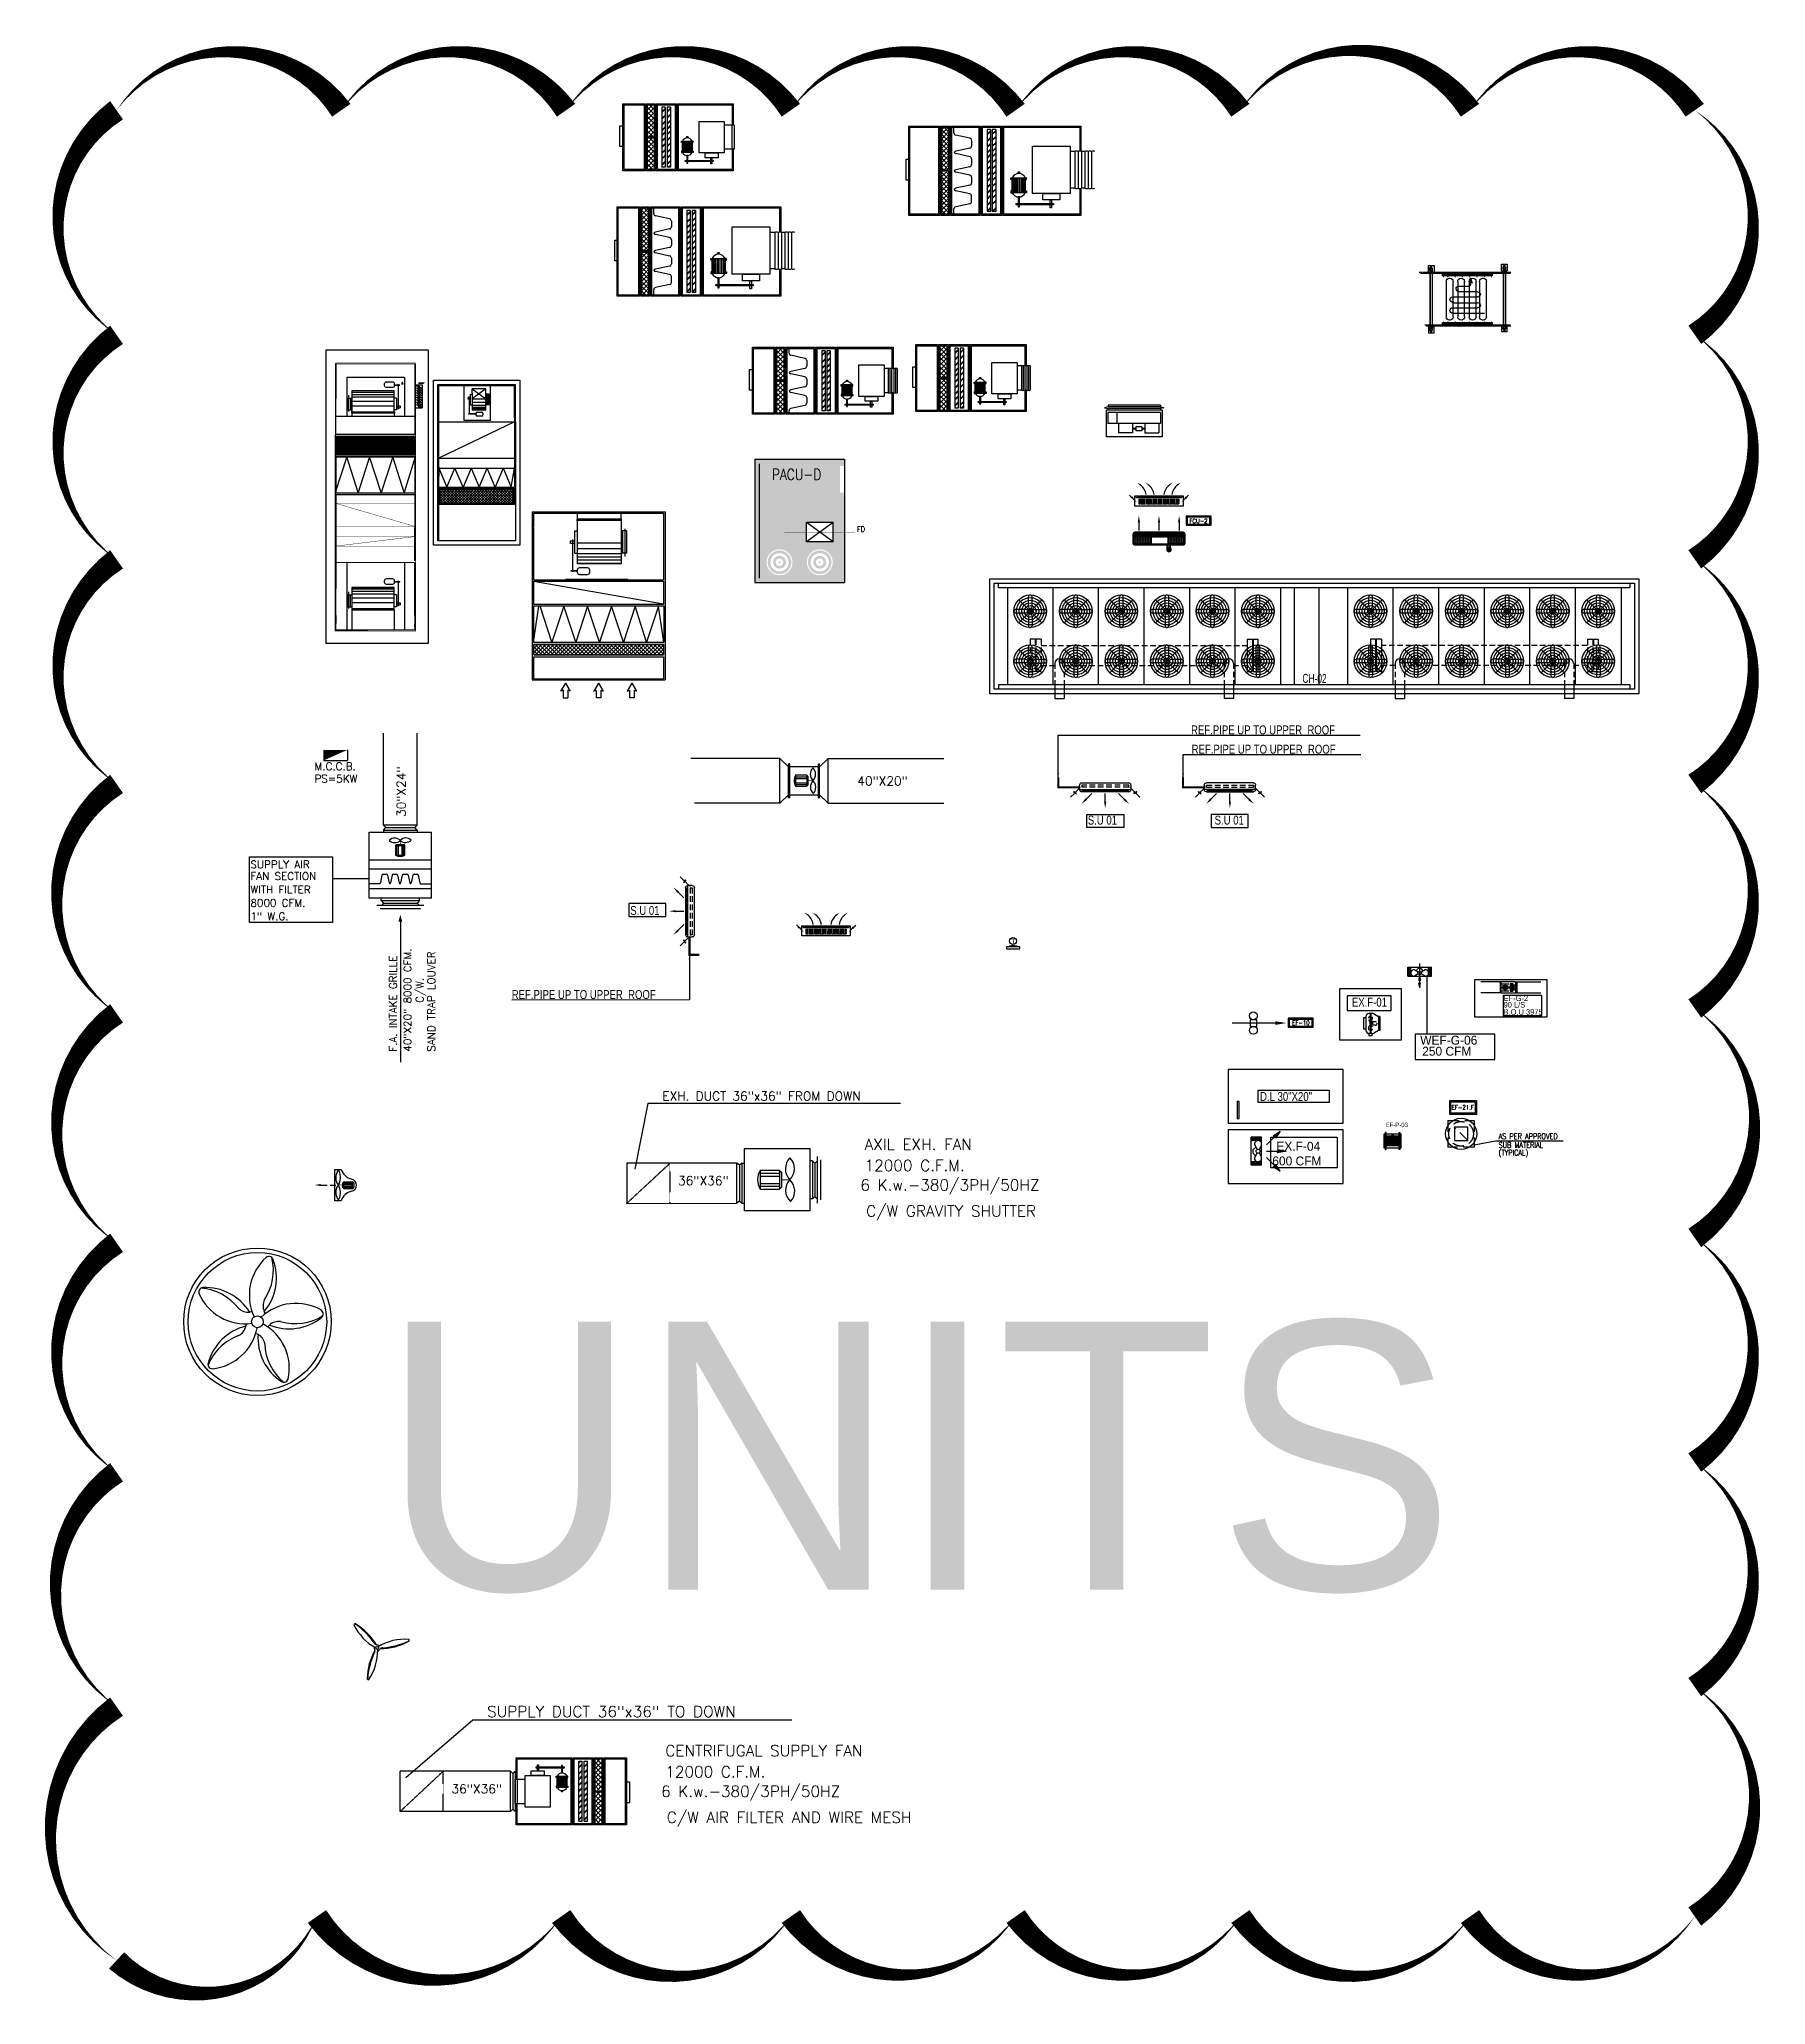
# Model space of a CAD drawing. Header units: millimetres. Extents: x -21221 to 1625077, y -149981 to 356550.
# Drawn here: x 906524 to 945153, y 210734 to 254714 of the extents above; entities that cross this region are included whole.
import ezdxf
from ezdxf.enums import TextEntityAlignment as Align

# ---------------------------------------------------------------- set-up
doc = ezdxf.new("R2010")
doc.units = ezdxf.units.MM
doc.header["$LTSCALE"] = 1000
doc.header["$MEASUREMENT"] = 0
for name, pattern in [('CENTER', [2, 1.25, -0.25, 0.25, -0.25]), ('DASHDOT', [1, 0.5, -0.25, 0, -0.25]), ('HIDDEN', [0.375, 0.25, -0.125]), ('HIDDEN2', [0.1875, 0.125, -0.0625]), ('PHANTOM', [2.5, 1.25, -0.25, 0.25, -0.25, 0.25, -0.25])]:
    doc.linetypes.add(name, pattern=pattern)
doc.layers.get('0').update_dxf_attribs({"linetype": 'CONTINUOUS'})
for name, color, linetype in [('01-AC-SD', 5, 'CONTINUOUS'), ('01-AC-TXT', 3, 'CONTINUOUS'), ('1-EX-DUCT', 1, 'CONTINUOUS'), ('11-F-A-DUCT', 11, 'CONTINUOUS'), ('12- EQUIPMENT HVAC', 12, 'CONTINUOUS'), ('12-EQUIPMENT', 12, 'CONTINUOUS'), ('12-Equipment-HVAC', 12, 'CONTINUOUS'), ('3- SUPPLY DUCT', 3, 'CONTINUOUS'), ('40-REFERENCE-DRAWINGS-0-35', 40, 'CONTINUOUS'), ('40-SUPPLY-PIPE', 40, 'CONTINUOUS'), ('_M-NOTE', 20, 'CONTINUOUS'), ('A-LEVEL', 253, 'PHANTOM'), ('AC-DUCT-SUPPLY', 5, 'CONTINUOUS'), ('AC-TEXT', 3, 'CONTINUOUS'), ('ACDUCT', 6, 'CONTINUOUS'), ('AHU', 1, 'CONTINUOUS'), ('ARNOT', 3, 'CONTINUOUS'), ('axis', 65, 'DASHDOT'), ('DUCT', 3, 'CONTINUOUS'), ('ELEV', 1, 'CONTINUOUS'), ('FCU', 2, 'CONTINUOUS'), ('FLEX', 12, 'CONTINUOUS'), ('FRAME', 251, 'CONTINUOUS'), ('hid', 8, 'HIDDEN'), ('HVAC-OEPNING', 10, 'CONTINUOUS'), ('HVAC-TEXT', 7, 'CONTINUOUS'), ('KEY-', 4, 'CONTINUOUS'), ('M-EQ', 7, 'CONTINUOUS'), ('M-EXHS-DUCT', 3, 'CONTINUOUS'), ('M-HVAC-EQTAG', 40, 'CONTINUOUS'), ('M-XFAN-EQPT', 3, 'CONTINUOUS'), ('M_ARR', 2, 'CONTINUOUS'), ('OUTLET', 3, 'CONTINUOUS'), ('POWER', 1, 'CONTINUOUS')]:
    doc.layers.add(name, color=color, linetype=linetype)
doc.styles.add('AC', font='romant.shx', dxfattribs={"height": 0.2})
doc.styles.add('ROMANS', font='romans.shx', dxfattribs={"width": 0.85})
doc.styles.add('STENCIL', font='stencil.shx')
doc.styles.add('TEXT-P', font='stencil.shx', dxfattribs={"height": 0.3})
doc.dimstyles.new('STANDARDd', dxfattribs={"dimtxt": 0.18, "dimasz": 0.18, "dimexe": 0.18, "dimexo": 0.0625, "dimgap": 0.09, "dimtad": 0, "dimtih": 1, "dimtoh": 1, "dimdec": 4, "dimzin": 0, "dimdsep": 46, "dimtxsty": 'Standard', "dimcen": 0.09, "dimadec": 0, "dimazin": 0, "dimtfac": 1, "dimtdec": 4, "dimtofl": 0, "dimtmove": 0, "dimatfit": 3, "dimfxl": 1, "dimtolj": 1, "dimtzin": 0, "dimarcsym": 0})

msp = doc.modelspace()

# ---------------------------------------------------------------- texts
at = {"layer": '01-AC-TXT', "style": 'AC'}
for s, p in [('AXIL EXH. FAN', (924990.3, 229860.4)), ('12000 C.F.M.', (924990.3, 229389.2)), ('6 K.w.-380/3PH/50HZ', (924896.6, 228951)), ('C/W GRAVITY SHUTTER', (925023.6, 228369.1)), ('SUPPLY DUCT 36"x36" TO DOWN', (916545, 217167.5)), ('CENTRIFUGAL SUPPLY FAN', (920530.3, 216292.2)), ('12000 C.F.M.', (920530.3, 215821)), ('6 K.w.-380/3PH/50HZ', (920436.5, 215382.8)), ('C/W AIR FILTER AND WIRE MESH', (920563.5, 214800.9))]:
    msp.add_text(s, height=250, dxfattribs=at).set_placement(p)
at = {"layer": '1-EX-DUCT', "color": 4, "width": 0.8}
for s, height, style, p in [('S.U 01', 200, 'TEXT-P', (929984.3, 237081.5)), ('EF-G-2', 125, 'STENCIL', (939288.1, 233154.6))]:
    msp.add_text(s, height=height, dxfattribs=dict(at, style=style)).set_placement(p, align=Align.BOTTOM_LEFT)
at = {"layer": '1-EX-DUCT', "color": 4, "style": 'TEXT-P', "width": 0.8}
for p in [(932823, 237081.5), (919746.9, 235059.3)]:
    msp.add_text('S.U 01', height=200, rotation=360, dxfattribs=at).set_placement(p, align=Align.BOTTOM_LEFT)
at = {"layer": '1-EX-DUCT', "color": 4, "width": 0.8}
for s, height, style, p in [('EX.F-01', 200, 'TEXT-P', (935894.1, 233067.1)), ('90 L/S', 125, 'STENCIL', (939288.1, 233047.2)), ('B.O.U 3975', 125, 'STENCIL', (939288.1, 232885.2))]:
    msp.add_text(s, height=height, dxfattribs=dict(at, style=style)).set_placement(p)
at = {"layer": '1-EX-DUCT', "color": 4, "style": 'TEXT-P'}
for s, p in [('WEF-G-06', (937423, 232216.9)), ('250 CFM', (937467, 231969.5))]:
    msp.add_text(s, height=200, dxfattribs=at).set_placement(p)
at = {"layer": '1-EX-DUCT', "color": 4, "style": 'TEXT-P', "width": 0.8}
msp.add_text('D.L 30"X20"', height=200, rotation=360, dxfattribs=at).set_placement((933838.8, 230957.5))
at = {"layer": '11-F-A-DUCT', "color": 4, "style": 'STENCIL'}
for s, p in [('EX.F-04', (934204, 229843.5)), ('600 CFM ', (934112.9, 229514.4))]:
    msp.add_text(s, height=200, dxfattribs=at).set_placement(p)
at = {"layer": '12- EQUIPMENT HVAC', "color": 4, "style": 'TEXT-P', "width": 0.7}
msp.add_text('CH-02', height=200, rotation=359.45018, dxfattribs=at).set_placement((934785.9, 240254.6, 4400.7), align=Align.BOTTOM_LEFT)
at = {"layer": '12- EQUIPMENT HVAC', "color": 4, "style": 'STENCIL', "width": 0.8}
msp.add_text('EF-P-03', height=100, dxfattribs=at).set_placement((936650, 230341.3), align=Align.BOTTOM_LEFT)
at = {"layer": '3- SUPPLY DUCT', "color": 4, "linetype": 'Continuous', "style": 'STENCIL', "width": 0.8}
for p in [(932295, 239160), (932307.6, 238728.6), (917094.5, 233238)]:
    msp.add_text('REF.PIPE UP TO UPPER  ROOF', height=200, dxfattribs=at).set_placement(p)
at = {"layer": '40-REFERENCE-DRAWINGS-0-35', "lineweight": 35, "style": 'STENCIL'}
msp.add_text('UNITS', height=6000, dxfattribs=at).set_placement((914143.4, 220018))
at = {"layer": 'AC-TEXT', "style": 'AC'}
for s, height, p in [('M.C.C.B.', 170, (912680.8, 238360.1, 0)), ('PS=5KW', 170, (912680.8, 238084.4, 0)), ('EXH. DUCT 36"x36" FROM DOWN', 200, (920464.1, 230965.8)), ('36"X36"', 200, (920816.6, 229073.8, 0)), ('36"X36"', 200, (915746.1, 215464.1, 0))]:
    msp.add_text(s, height=height, dxfattribs=at).set_placement(p)
for s, height, rotation, p in [('30"X24"', 200, 90, (914720.9, 237310.9, 0)), ('SUPPLY AIR ', 170, 360, (911248, 236164.1, 0)), ('WITH FILTER', 170, 360, (911248, 235603.4, 0)), ('FAN SECTION', 170, 360, (911248, 235903.4, 0)), ('8000 CFM.', 170, 360, (911248, 235303.4, 0)), ('1" W.G.', 170, 360, (911248, 235003.4, 0)), ('F.A. INTAKE GRILLE', 170, 90, (914524.5, 232059.7, 0)), ('SAND TRAP LOUVER', 170, 90, (915378.3, 232059.7, 0)), ('40"X20" 8000 CFM.', 170, 90, (914847.6, 232059.7, 0)), ('C/W.', 170, 90, (915120, 233150.8, 0))]:
    msp.add_text(s, height=height, rotation=rotation, dxfattribs=at).set_placement(p)
at = {"layer": 'ARNOT', "style": 'ROMANS'}
msp.add_text('40"X20"', height=200, dxfattribs=at).set_placement((924825.9, 238017.8))
at = {"layer": 'HVAC-TEXT', "style": 'ROMANS', "width": 0.8}
for s, rotation, p in [('FD', 0, (924822.7, 243690.2, 0)), ('AS PER APPROVED ', 360, (939176.7, 230105.2, 0)), ('SUB MATERIAL', 360, (939176.7, 229907.5, 0)), ('(TYPICAL)', 360, (939176.7, 229734.8, 0))]:
    msp.add_text(s, height=125, rotation=rotation, dxfattribs=at).set_placement(p)
at = {"layer": 'HVAC-TEXT', "color": 7, "style": 'ROMANS', "width": 0.8}
msp.add_text('FCU-2', height=100, dxfattribs=at).set_placement((932460.5, 243936.4), align=Align.MIDDLE)
msp.add_text('EF-10', height=100, rotation=359.99993, dxfattribs=at).set_placement((934556.8, 232656.6))
at = {"layer": 'HVAC-TEXT', "style": 'ROMANS', "width": 0.8}
msp.add_attdef('EF-21.F', (938125.6, 230763.8, 0), '00000', height=100, dxfattribs=at)
at = {"layer": 'M-HVAC-EQTAG', "style": 'ROMANS', "width": 0.8}
msp.add_text('PACU-D', height=250, dxfattribs=at).set_placement((922914.9, 244852.5, 0))

# ---------------------------------------------------------------- blocks, each defined once
blk = doc.blocks.new('FCU-03')
for p, q in [((-0.71, -0.625), (-0.71, 0.625)), ((-0.11, 0.625), (-0.71, 0.625)), ((-0.165, 0.591), (-0.405, 0.591)), ((-0.405, 0.389), (-0.405, 0.591)), ((-0.165, 0.389), (-0.165, 0.591)), ((-0.11, -0.625), (-0.11, 0.625)), ((-0.11, -0.625), (-0.11, 0.625)), ((-0.073, 0.586), (-0.11, 0.586)), ((-0.055, 0.664), (-0.073, 0.586)), ((-0.073, -0.586), (-0.073, 0.586)), ((-0.037, 0.586), (-0.055, 0.664)), ((-0.037, -0.586), (-0.037, 0.586)), ((0, 0.586), (-0.037, 0.586)), ((0, -0.586), (0, 0.586)), ((-0.615, 0.037), (-0.615, 0.35)), ((-0.41, 0.35), (-0.615, 0.35)), ((-0.41, 0.037), (-0.615, 0.037)), ((-0.534, -0.034), (-0.534, 0.037)), ((-0.523, -0.034), (-0.523, 0.037)), ((-0.41, -0.591), (-0.41, 0.389)), ((-0.16, 0.389), (-0.41, 0.389)), ((-0.16, -0.591), (-0.16, 0.389)), ((-0.615, -0.24), (-0.615, -0.552)), ((-0.41, -0.24), (-0.615, -0.24)), ((-0.571, -0.168), (-0.571, -0.034)), ((-0.486, -0.034), (-0.571, -0.034)), ((-0.486, -0.168), (-0.571, -0.168)), ((-0.534, -0.24), (-0.534, -0.168)), ((-0.523, -0.24), (-0.523, -0.168)), ((-0.486, -0.168), (-0.486, -0.034)), ((-0.11, -0.625), (-0.71, -0.625)), ((-0.41, -0.552), (-0.615, -0.552)), ((-0.16, -0.591), (-0.41, -0.591)), ((-0.073, -0.586), (-0.11, -0.586)), ((-0.055, -0.664), (-0.073, -0.586)), ((-0.037, -0.586), (-0.055, -0.664)), ((0, -0.586), (-0.037, -0.586))]:
    blk.add_line(p, q)
blk = doc.blocks.new('G')
at = {"linetype": 'Continuous'}
h = blk.add_hatch(dxfattribs=at)
h.set_pattern_fill('ANSI37', color=256, scale=180.084631, angle=0.0256, style=0)
h.set_pattern_definition([(45.0255905, (544834.771, 396129.065), (-15.92449066, 15.910272), []), (135.0255905, (544834.771, 396129.065), (-15.910272, -15.92449066), [])])
h.paths.add_polyline_path([(2351, -224), (1933, -224), (1933, -1991), (2352, -1991)])
at = {"color": 12}
for p, q in [((1890, -222), (311, -223)), ((311, -223), (312, -1992)), ((1487, -205), (1489, -1991)), ((1890, -222), (1891, -1991)), ((1905, -207), (6294, -204)), ((2351, -224), (1933, -224)), ((1933, -224), (1933, -1991)), ((2351, -224), (2352, -1991)), ((2398, -462), (3195, -204)), ((3198, -226), (2398, -227)), ((2398, -227), (2399, -1993)), ((3198, -226), (3199, -1993)), ((4757, -223), (3238, -224)), ((3238, -224), (3239, -1991)), ((5947, -222), (4757, -223)), ((4757, -223), (4758, -1990)), ((5947, -222), (6129, -222)), ((6276, -222), (6129, -222)), ((6277, -1992), (6276, -225)), ((614, -469), (1488, -469)), ((614, -469), (615, -1759)), ((916, -1528), (916, -580)), ((916, -580), (1413, -580)), ((923, -1528), (922, -580)), ((954, -1528), (954, -580)), ((1006, -1528), (1006, -580)), ((1017, -506), (1385, -506)), ((1065, -1528), (1065, -580)), ((1080, -473), (1080, -580)), ((1080, -473), (1346, -473)), ((1080, -544), (1346, -544)), ((1156, -1528), (1155, -580)), ((1260, -1528), (1260, -580)), ((1346, -473), (1346, -580)), ((1390, -563), (1390, -1544)), ((1398, -563), (1398, -1544)), ((1413, -580), (1488, -580)), ((1413, -580), (1413, -1528)), ((3195, -719), (2398, -462)), ((2399, -976), (3195, -719)), ((4757, -469), (6276, -468)), ((4757, -469), (4758, -1759)), ((5320, -1527), (5320, -580)), ((5320, -580), (5817, -580)), ((5327, -1527), (5326, -580)), ((5358, -1527), (5357, -580)), ((5410, -1527), (5410, -580)), ((5421, -506), (5789, -506)), ((5469, -1527), (5469, -580)), ((5483, -473), (5750, -472)), ((5483, -473), (5484, -580)), ((5484, -543), (5750, -543)), ((5560, -1527), (5559, -580)), ((5664, -1527), (5664, -580)), ((5750, -472), (5750, -580)), ((5793, -580), (5794, -1527)), ((5802, -580), (5802, -1527)), ((5817, -580), (6276, -579)), ((5817, -580), (5817, -1527)), ((806, -1311), (757, -1311)), ((3195, -1233), (2399, -976)), ((2399, -1491), (3195, -1233)), ((5210, -1310), (5161, -1310)), ((615, -1759), (1489, -1759)), ((718, -1351), (718, -1487)), ((735, -1715), (735, -1701)), ((777, -1701), (735, -1701)), ((777, -1715), (735, -1715)), ((741, -1694), (748, -1694)), ((758, -1528), (806, -1528)), ((1333, -1623), (769, -1623)), ((782, -1528), (782, -1649)), ((792, -1649), (782, -1649)), ((792, -1528), (792, -1649)), ((847, -1487), (847, -1351)), ((1413, -1528), (916, -1528)), ((1080, -1580), (1080, -1528)), ((1080, -1580), (1347, -1580)), ((1258, -1580), (1258, -1658)), ((1258, -1658), (1302, -1658)), ((1301, -1580), (1301, -1658)), ((1347, -1580), (1347, -1528)), ((1413, -1528), (1488, -1527)), ((3195, -1748), (2399, -1491)), ((2399, -1991), (3195, -1748)), ((4758, -1759), (6277, -1758)), ((5121, -1351), (5121, -1487)), ((5161, -1527), (5210, -1527)), ((5737, -1623), (5173, -1623)), ((5186, -1527), (5186, -1649)), ((5196, -1649), (5186, -1649)), ((5196, -1527), (5196, -1649)), ((5251, -1486), (5251, -1351)), ((5817, -1527), (5320, -1527)), ((5484, -1579), (5484, -1527)), ((5484, -1579), (5750, -1579)), ((5662, -1579), (5662, -1657)), ((5662, -1657), (5706, -1657)), ((5705, -1579), (5705, -1657)), ((5750, -1579), (5750, -1527)), ((5817, -1527), (6277, -1527)), ((1891, -1991), (312, -1992)), ((742, -2070), (730, -2192)), ((730, -2192), (731, -2192)), ((748, -2070), (748, -2174)), ((784, -2013), (784, -2152)), ((784, -2152), (1298, -2152)), ((801, -2042), (855, -2133)), ((814, -2034), (868, -2125)), ((816, -2091), (816, -2076)), ((822, -2076), (816, -2076)), ((830, -2091), (816, -2091)), ((874, -2076), (839, -2076)), ((883, -2091), (847, -2091)), ((854, -2042), (908, -2133)), ((867, -2034), (921, -2125)), ((927, -2076), (892, -2076)), ((935, -2090), (900, -2091)), ((906, -2042), (960, -2133)), ((919, -2034), (973, -2125)), ((980, -2076), (944, -2076)), ((988, -2090), (953, -2090)), ((959, -2042), (1013, -2133)), ((972, -2034), (1026, -2125)), ((1032, -2076), (997, -2076)), ((1041, -2090), (1005, -2090)), ((1012, -2042), (1066, -2133)), ((1025, -2034), (1079, -2125)), ((1085, -2076), (1050, -2076)), ((1093, -2090), (1058, -2090)), ((1065, -2042), (1119, -2133)), ((1077, -2034), (1131, -2125)), ((1138, -2076), (1102, -2076)), ((1146, -2090), (1111, -2090)), ((1117, -2042), (1171, -2133)), ((1130, -2034), (1184, -2125)), ((1191, -2076), (1155, -2076)), ((1199, -2090), (1164, -2090)), ((1170, -2042), (1224, -2133)), ((1183, -2034), (1237, -2125)), ((1243, -2076), (1208, -2076)), ((1252, -2090), (1216, -2090)), ((1223, -2042), (1277, -2133)), ((1236, -2034), (1290, -2125)), ((1287, -2076), (1261, -2076)), ((1287, -2090), (1269, -2090)), ((1287, -2090), (1287, -2076)), ((1298, -2013), (1298, -2152)), ((2352, -1991), (1933, -1991)), ((3199, -1993), (2399, -1993)), ((4724, -1990), (3239, -1991)), ((5948, -1989), (4758, -1990)), ((5948, -1989), (6130, -1989)), ((6277, -1992), (6130, -1989))]:
    blk.add_line(p, q, dxfattribs=at)
at = {"color": 2}
blk.add_lwpolyline([(6574, 0), (0, 0), (0, -2285), (6574, -2285)], close=True, dxfattribs=at)
at = {"color": 12}
for points, const_width in [([(1905, -205), (294, -206)], 8.5), ([(295, -2007), (294, -206)], 8.5), ([(1905, -205), (1905, -2008)], 8.5), ([(1905, -2006), (6295, -2006), (6294, -205), (1905, -205)], 8.5), ([(2380, -2008), (2379, -207)], 8.5), ([(3219, -2008), (3218, -207)], 8.5), ([(3440, -224), (3955, -1990)], 8.5), ([(4393, -223), (4181, -1990)], 8.5), ([(295, -2007), (1905, -2006)], 8.5), ([(777, -2159), (777, -2006)], 3.51), ([(1305, -2159), (777, -2159)], 3.51), ([(1305, -2159), (1305, -2006)], 3.51)]:
    blk.add_lwpolyline(points, dxfattribs=dict(at, const_width=const_width))
at = {"color": 12, "const_width": 8.5}
for points in [[(3955, -223), (3440, -224), (3441, -1990), (3955, -1990)], [(4393, -223), (4180, -223), (4181, -1990), (4394, -1990)]]:
    blk.add_lwpolyline(points, close=True, dxfattribs=at)
at = {"color": 12}
for centre in [(834, -2083), (887, -2083), (940, -2083), (993, -2083), (1045, -2083), (1098, -2083), (1151, -2083), (1203, -2083), (1256, -2083)]:
    blk.add_circle(centre, 7.47, dxfattribs=at)
for centre, radius, start, end in [((758, -1351), 40, 90.2031, 181.0382), ((806, -1351), 40.7, 0.0256, 90.0256), ((5161, -1350), 40, 90.2031, 181.0382), ((5210, -1351), 40.7, 0.0256, 90.0256), ((758, -1488), 40, 179.0131, 269.849), ((806, -1487), 40.7, 270.0256, 0.0256), ((5161, -1487), 40, 179.0131, 269.849), ((5210, -1487), 40.7, 270.0256, 0.0256), ((731, -2174), 17.4, 270.0256, 0.0256), ((807, -2038), 7.47, 30.6769, 210.6769), ((860, -2038), 7.47, 30.6769, 210.6769), ((861, -2129), 7.47, 210.6769, 30.6769), ((913, -2038), 7.47, 30.6769, 210.6769), ((914, -2129), 7.47, 210.6769, 30.6769), ((966, -2038), 7.47, 30.6769, 210.6769), ((967, -2129), 7.47, 210.6769, 30.6769), ((1018, -2038), 7.47, 30.6769, 210.6769), ((1020, -2129), 7.47, 210.6769, 30.6769), ((1071, -2038), 7.47, 30.6769, 210.6769), ((1072, -2129), 7.47, 210.6769, 30.6769), ((1124, -2038), 7.47, 30.6769, 210.6769), ((1125, -2129), 7.47, 210.6769, 30.6769), ((1176, -2038), 7.47, 30.6769, 210.6769), ((1178, -2129), 7.47, 210.6769, 30.6769), ((1229, -2038), 7.47, 30.6769, 210.6769), ((1230, -2129), 7.47, 210.6769, 30.6769), ((1283, -2129), 7.47, 210.6769, 30.6769)]:
    blk.add_arc(centre, radius, start, end, dxfattribs=at)
blk = doc.blocks.new('A$C0FB24620')
at = {"color": 12}
for p, q in [((0, 1011), (977, 1011)), ((0, 991), (0, 1011)), ((977, 991), (0, 991)), ((0, 986), (977, 986)), ((0, 966), (0, 986)), ((977, 966), (0, 966)), ((15, 1020), (15, 956)), ((24, 1020), (15, 1020)), ((15, 956), (24, 956)), ((24, 956), (24, 1020)), ((102, 1020), (102, 956)), ((111, 1020), (102, 1020)), ((102, 956), (111, 956)), ((111, 956), (111, 1020)), ((245, 1020), (245, 956)), ((253, 1020), (245, 1020)), ((245, 956), (253, 956)), ((253, 956), (253, 1020)), ((387, 1020), (387, 956)), ((396, 1020), (387, 1020)), ((387, 956), (396, 956)), ((396, 956), (396, 1020)), ((530, 1020), (530, 956)), ((538, 1020), (530, 1020)), ((530, 956), (538, 956)), ((538, 956), (538, 1020)), ((672, 1020), (672, 956)), ((672, 956), (681, 956)), ((681, 956), (681, 1020)), ((815, 1020), (815, 956)), ((823, 1020), (815, 1020)), ((815, 956), (823, 956)), ((823, 956), (823, 1020)), ((957, 1020), (957, 956)), ((965, 1020), (957, 1020)), ((957, 956), (965, 956)), ((965, 956), (965, 1020)), ((977, 1011), (977, 991)), ((977, 986), (977, 966)), ((0, 55), (977, 55)), ((0, 36), (0, 55)), ((977, 36), (0, 36)), ((0, 31), (977, 31)), ((0, 11), (0, 31)), ((977, 11), (0, 11)), ((15, 64), (15, 0)), ((24, 64), (15, 64)), ((15, 0), (24, 0)), ((24, 0), (24, 64)), ((102, 64), (102, 0)), ((111, 64), (102, 64)), ((102, 0), (111, 0)), ((111, 0), (111, 64)), ((245, 64), (245, 0)), ((253, 64), (245, 64)), ((245, 0), (253, 0)), ((253, 0), (253, 64)), ((387, 64), (387, 0)), ((396, 64), (387, 64)), ((387, 0), (396, 0)), ((396, 0), (396, 64)), ((530, 64), (530, 0)), ((538, 64), (530, 64)), ((530, 0), (538, 0)), ((538, 0), (538, 64)), ((672, 64), (672, 0)), ((681, 64), (672, 64)), ((672, 0), (681, 0)), ((681, 0), (681, 64)), ((815, 64), (815, 0)), ((823, 64), (815, 64)), ((815, 0), (823, 0)), ((823, 0), (823, 64)), ((957, 64), (957, 0)), ((965, 64), (957, 64)), ((957, 0), (965, 0)), ((965, 0), (965, 64)), ((977, 55), (977, 36)), ((977, 31), (977, 11))]:
    blk.add_line(p, q, dxfattribs=at)
at = {"color": 9}
for p, q in [((75, 857), (75, 168)), ((211, 168), (211, 857)), ((299, 857), (299, 168)), ((368, 923), (366, 923)), ((435, 168), (435, 857)), ((519, 841), (589, 841)), ((553, 930), (522, 825)), ((523, 857), (523, 168)), ((553, 930), (584, 825)), ((553, 802), (553, 930)), ((659, 168), (659, 857)), ((728, 857), (728, 168)), ((797, 923), (795, 923)), ((864, 168), (864, 857)), ((201, 557), (690, 557)), ((201, 443), (690, 443)), ((323, 769), (520, 769)), ((690, 655), (323, 655)), ((141, 101), (144, 101)), ((201, 344), (690, 344)), ((823, 230), (201, 230)), ((366, 101), (368, 101)), ((590, 101), (592, 101)), ((795, 101), (797, 101))]:
    blk.add_line(p, q, dxfattribs=at)
blk.add_line((144, 923), (141, 923))
at = {"color": 9, "extrusion": (0, 0, -1)}
for centre, major_axis, start_param, end_param in [((141, 857), (-66.4, 0), -0.000012, 1.570784), ((144, 857), (-66.4, 0), 1.570699, 3.141496), ((366, 857), (-66.4, 0), -0.000022, 1.570775), ((368, 857), (-66.4, 0), 1.57069, 3.141486), ((520, 802), (-33.2, 0), 3.141536, 4.712332), ((590, 857), (-66.4, 0), -0.000014, 1.570782), ((592, 857), (-66.4, 0), 1.57082, 3.141616), ((795, 857), (-66.4, 0), -0.000014, 1.570782), ((797, 857), (-66.4, 0), 1.570711, 3.141508), ((203, 500), (-56.3, 0), -0.012616, 1.544593), ((222, 517), (-77.3, 0), -1.302943, -0.229408), ((324, 713), (-56.3, 0), -0.012651, 1.544559), ((343, 730), (-77.3, 0), -1.302817, -0.229282), ((688, 599), (-56.3, 0), 1.596876, 3.154086), ((687, 617), (-59.9, 0), 3.450456, 4.673725), ((688, 387), (-56.3, 0), 1.596876, 3.154086), ((687, 404), (-59.9, 0), 3.450456, 4.673725), ((141, 168), (-66.4, 0), 4.712276, 6.283072), ((144, 168), (-66.4, 0), 3.141566, 4.712362), ((203, 288), (-56.3, 0), -0.012616, 1.544593), ((222, 306), (-77.3, 0), -1.302943, -0.229408), ((366, 168), (-66.4, 0), 4.712278, 6.283074), ((368, 168), (-66.4, 0), 3.141448, 4.712245), ((590, 168), (-66.4, 0), 4.712276, 6.283072), ((592, 168), (-66.4, 0), 3.14145, 4.712247), ((795, 168), (-66.4, 0), 4.712276, 6.283072), ((797, 168), (-66.4, 0), 3.141455, 4.712252)]:
    blk.add_ellipse(centre, major_axis=major_axis, ratio=1, start_param=start_param, end_param=end_param, dxfattribs=at)
blk = doc.blocks.new('*U452')
at = {"layer": 'FRAME', "color": 9}
for p, q in [((-5459, 0), (-6021, 0)), ((-6021, 0), (-6021, -498)), ((-5459, 0), (-5459, -498)), ((-589, 0), (0, 0)), ((0, 0), (0, -498)), ((-6021, -498), (-5459, -498)), ((-5825, -247), (-5976, -247)), ((-5949, -218), (-5900, -190)), ((-5949, -275), (-5949, -218)), ((-5900, -303), (-5949, -275)), ((-5900, -182), (-5900, -310)), ((-5900, -190), (-5851, -218)), ((-5851, -275), (-5900, -303)), ((-5851, -218), (-5851, -275)), ((-5819, -332), (-5787, -332)), ((-5812, -332), (-5812, -101)), ((-5812, -101), (-5629, -101)), ((-5780, -332), (-5780, -134)), ((-5780, -134), (-5629, -134)), ((-5780, -134), (-5780, -332)), ((-242, -167, 0), (-5780, -167)), ((-242, -333, 0), (-5780, -332)), ((-5508, -247), (-5660, -247)), ((-5633, -218), (-5584, -190)), ((-5633, -275), (-5633, -218)), ((-5584, -303), (-5633, -275)), ((-5629, -134), (-5629, -101)), ((-419, -134, 0), (-5629, -134)), ((-5584, -182), (-5584, -310)), ((-5584, -190), (-5535, -218)), ((-5535, -275), (-5584, -303)), ((-5535, -218), (-5535, -275)), ((-589, 0), (-589, -498)), ((0, -498), (-589, -498)), ((-540, -247), (-389, -247)), ((-464, -190), (-513, -218)), ((-513, -218), (-513, -275)), ((-513, -275), (-464, -303)), ((-464, -182), (-464, -310)), ((-415, -218), (-464, -190)), ((-464, -303), (-415, -275)), ((-419, -134), (-419, -101)), ((-209, -101), (-419, -101)), ((-242, -134), (-419, -134)), ((-415, -275), (-415, -218)), ((-229, -332), (-261, -332)), ((-242, -332), (-242, -134)), ((-242, -134), (-242, -332)), ((-209, -332), (-209, -101)), ((-197, -247), (-45, -247)), ((-121, -190), (-170, -218)), ((-170, -218), (-170, -275)), ((-170, -275), (-121, -303)), ((-121, -182), (-121, -310)), ((-72, -218), (-121, -190)), ((-121, -303), (-72, -275)), ((-72, -275), (-72, -218))]:
    blk.add_line(p, q, dxfattribs=at)
for centre, radius in [((-5900, -247), 48.9), ((-5900, -247), 28.5), ((-5584, -247), 48.9), ((-5584, -247), 28.5), ((-464, -247), 48.9), ((-464, -247), 28.5), ((-121, -247), 48.9), ((-121, -247), 28.5)]:
    blk.add_circle(centre, radius, dxfattribs=at)
blk = doc.blocks.new('HW_0')
at = {"layer": '12-Equipment-HVAC'}
for p, q in [((-525, 0), (525, 0)), ((-689, -236), (-773, -320)), ((-689, -236), (-705, -197)), ((-705, -197), (-644, -249)), ((-594, -141), (-663, -211)), ((-644, -249), (-663, -211)), ((-575, -150), (-575, -50)), ((-575, -150), (575, -150)), ((525, -200), (-525, -200)), ((-464, -404), (-298, -238)), ((0, -472), (0, -238)), ((464, -404), (298, -238)), ((575, -50), (575, -150)), ((594, -141), (663, -211)), ((705, -197), (644, -249)), ((644, -249), (663, -211)), ((689, -236), (705, -197)), ((689, -236), (773, -320))]:
    blk.add_line(p, q, dxfattribs=at)
at = {"layer": '12-Equipment-HVAC', "linetype": 'HIDDEN2'}
for p, q in [((525, -50), (-525, -50)), ((-525, -50), (-525, -100)), ((525, -100), (-525, -100)), ((525, -100), (525, -50))]:
    blk.add_line(p, q, dxfattribs=at)
at = {"layer": '12-Equipment-HVAC', "color": 1}
for p, q in [((-525, -200), (-525, -195)), ((-505, -175), (505, -175)), ((525, -195), (525, -200))]:
    blk.add_line(p, q, dxfattribs=at)
at = {"layer": '12-Equipment-HVAC', "color": 2}
for p, q in [((-432, -160), (-462, -190)), ((-382, -160), (-412, -190)), ((-332, -160), (-362, -190)), ((-282, -160), (-312, -190)), ((-232, -160), (-262, -190)), ((-182, -160), (-212, -190)), ((-132, -160), (-102, -190)), ((-82, -160), (-52, -190)), ((-32, -160), (-2, -190)), ((18, -160), (48, -190)), ((68, -160), (98, -190)), ((118, -160), (148, -190)), ((228, -160), (198, -190)), ((278, -160), (248, -190)), ((328, -160), (298, -190)), ((378, -160), (348, -190)), ((428, -160), (398, -190)), ((478, -160), (448, -190))]:
    blk.add_line(p, q, dxfattribs=at)
at = {"layer": '12-Equipment-HVAC'}
for centre, start, end in [((-525, -50), 90, 180), ((525, -50), 0, 90), ((-525, -150), 180, 270), ((525, -150), 270, 0)]:
    blk.add_arc(centre, 50, start, end, dxfattribs=at)
at = {"layer": '12-Equipment-HVAC', "color": 1}
for centre, start, end in [((-505, -195), 90, 180), ((505, -195), 0, 90)]:
    blk.add_arc(centre, 20, start, end, dxfattribs=at)
at = {"layer": '12-Equipment-HVAC', "color": 1, "extrusion": (0, 0, -1)}
for centre, major_axis, start_param, end_param in [((-447, -175), (3.18, 3.18), 4.712389, 10.995574), ((-397, -175), (3.18, 3.18), 4.712389, 10.995574), ((-347, -175), (3.18, 3.18), 4.712389, 10.995574), ((-297, -175), (3.18, 3.18), 4.712389, 10.995574), ((-247, -175), (-3.18, 3.18), 6.283185307179584, 12.56637061435917), ((-197, -175), (3.18, 3.18), 4.712389, 10.995574), ((213, -175), (3.18, 3.18), 4.712389, 10.995574), ((263, -175), (-3.18, 3.18), 6.283185307179584, 12.56637061435917), ((313, -175), (3.18, 3.18), 4.712389, 10.995574), ((363, -175), (3.18, 3.18), 4.712389, 10.995574), ((413, -175), (3.18, 3.18), 4.712389, 10.995574), ((463, -175), (3.18, 3.18), 4.712389, 10.995574)]:
    blk.add_ellipse(centre, major_axis=major_axis, ratio=1, start_param=start_param, end_param=end_param, dxfattribs=at)
at = {"layer": '12-Equipment-HVAC', "color": 1}
for centre, major_axis, start_param, end_param in [((-117, -175), (-3.18, 3.18), 4.712389, 10.995574), ((-67, -175), (-3.18, 3.18), 4.712389, 10.995574), ((-17, -175), (-3.18, 3.18), 4.712389, 10.995574), ((33, -175), (-3.18, 3.18), 4.712389, 10.995574), ((83, -175), (3.18, 3.18), 6.283185307179584, 12.56637061435917), ((133, -175), (-3.18, 3.18), 4.712389, 10.995574)]:
    blk.add_ellipse(centre, major_axis=major_axis, ratio=1, start_param=start_param, end_param=end_param, dxfattribs=at)
at = {"layer": '12-Equipment-HVAC'}
for points in [[(-605, -130), (-583, -152), (-527, -75)], [(-408, -383), (-443, -348), (-532, -472)], [(-25, -418), (25, -418), (0, -568)], [(408, -383), (443, -348), (532, -472)], [(605, -130), (583, -152), (527, -75)]]:
    blk.add_solid(points, dxfattribs=at)
blk = doc.blocks.new('F.C.U-1')
h = blk.add_hatch()
h.set_pattern_fill('DOTS', color=256, scale=300, angle=180, style=0)
h.set_pattern_definition([(8e-11, (-69201.285, -62495.276), (9.375, 18.75), [0, -18.75])])
h.paths.add_polyline_path([(536, 29, -0.414214), (556, 9), (556, -150), (-554, -150), (-554, 9, -0.414214), (-534, 29)])
h.paths.add_polyline_path([(206, 21), (-175, 21), (-175, -136), (206, -136)], flags=16)
h.paths.add_polyline_path([(197, -149), (-180, -149), (-180, 21), (197, 21)], flags=24)
for p, q in [((185, 117), (185, 53)), ((256, 149), (191, 149)), ((200, 105), (200, 53)), ((223, 182), (223, 117)), ((245, 104), (245, 53)), ((259, 114), (259, 53))]:
    blk.add_line(p, q)
at = {"color": 8, "linetype": 'CENTER'}
for p, q in [((193, 110), (193, 53)), ((252, 108), (252, 53))]:
    blk.add_line(p, q, dxfattribs=at)
at = {"color": 0}
blk.add_line((555, -205), (-555, -205), dxfattribs=at)
at = {"color": 1}
for p, q in [((-450, -513), (-450, -278)), ((0, -513), (0, -278)), ((450, -513), (450, -278))]:
    blk.add_line(p, q, dxfattribs=at)
for points in [[(575, -166), (575, 13, 0.414214), (535, 53), (-535, 53, 0.414214), (-575, 13), (-575, -166)], [(575, -205), (575, -166), (-575, -166), (-575, -205, 0.414214), (-535, -245), (535, -245, 0.414214)]]:
    blk.add_lwpolyline(points, format="xyb", close=True)
at = {"color": 0}
for points in [[(555, -146), (555, 13, 0.414214), (535, 33), (-535, 33, 0.414214), (-555, 13), (-555, -146)], [(555, -205), (555, -186), (-555, -186), (-555, -205, 0.414214), (-535, -225), (535, -225, 0.414214)]]:
    blk.add_lwpolyline(points, format="xyb", close=True, dxfattribs=at)
at = {"color": 20}
blk.add_lwpolyline([(205, -132), (-176, -132), (-176, 25), (205, 25)], close=True, dxfattribs=at)
for centre, radius in [((224, 149), 49.7), ((223, 149), 37.5), ((223, 149), 32.5)]:
    blk.add_circle(centre, radius)
at = {"color": 1}
for points in [[(-425, -459), (-475, -459), (-450, -609)], [(-25, -459), (25, -459), (0, -609)], [(425, -459), (475, -459), (450, -609)]]:
    blk.add_solid(points, dxfattribs=at)
blk = doc.blocks.new('Ef3')
at = {"layer": '1-EX-DUCT'}
for p, q in [((-75, 0), (-75, -150)), ((75, 0), (-75, 0)), ((0, 412), (0, -550)), ((75, -150), (75, 0)), ((-75, -150), (75, -150))]:
    blk.add_line(p, q, dxfattribs=at)
for centre in [(-162, -75), (162, -75)]:
    blk.add_circle(centre, 87.5, dxfattribs=at)
blk.add_solid([(-42, 412), (42, 412), (0, 662)], dxfattribs=at)
blk = doc.blocks.new('nD.G')
at = {"color": 12}
blk.add_lwpolyline([(266, 0), (-266, 0), (-266, 65), (266, 65)], close=True, dxfattribs=at)
at = {"color": 13, "linetype": 'HIDDEN', "ltscale": 500}
blk.add_lwpolyline([(0, -174, 0, 49.4, 0), (0, -53, 0, 0, 0), (0, 8, 0, 0, 0), (25, 32, 0, 0, 0), (-25, 32, 0, 0, 0), (0, 57, 0, 0, 0), (0, 155, 0, 0, 0)], format="xyseb", dxfattribs=at)
blk = doc.blocks.new('A$C7D2B0669')
at = {"color": 13}
for p, q in [((202, 150), (526, 474)), ((356, 361), (526, 474)), ((526, 474), (413, 304)), ((356, 361), (396, 344)), ((413, 304), (396, 344)), ((460, 40), (660, 0)), ((460, 40), (477, 0)), ((202, 0), (660, 0)), ((202, -150), (526, -474)), ((356, -361), (396, -344)), ((356, -361), (526, -474)), ((526, -474), (413, -304)), ((460, -40), (477, 0)), ((660, 0), (460, -40))]:
    blk.add_line(p, q, dxfattribs=at)
for points in [[(356, 361), (396, 344), (526, 474)], [(413, 304), (396, 344), (526, 474)], [(460, 40), (477, 0), (660, 0)], [(356, -361), (396, -344), (526, -474)], [(413, -304), (396, -344), (526, -474)], [(460, -40), (477, 0), (660, 0)]]:
    blk.add_solid(points, dxfattribs=at)
blk = doc.blocks.new('EFW-1')
h = blk.add_hatch()
h.set_pattern_fill('ANSI37', color=9, scale=200, angle=93.6569, style=0)
h.set_pattern_definition([(41.343086, (232603.613, -49032.94), (16.5141607, -18.76919), []), (311.343086, (232603.613, -49032.94), (-18.76919, -16.5141607), [])])
h.paths.add_polyline_path([(250, 249), (250, 332), (0, 332), (0, 249), (76, 249, -0.057378), (95, 249), (170, 249)])
h.paths.add_polyline_path([(250, -332), (250, -249), (95, -249, -0.057378), (76, -249), (0, -249), (0, -332)])
at = {"color": 12}
for p, q in [((0, 332), (250, 332)), ((0, 332), (0, -332)), ((0, 249), (246, 249)), ((0, 249), (250, 249)), ((60, 40), (4, 140)), ((107, 42), (170, 155)), ((207, 41), (142, 106)), ((207, -30), (207, 41)), ((250, 332), (250, -332)), ((0, -249), (246, -249)), ((0, -249), (250, -249)), ((0, -332), (250, -332)), ((4, -140), (60, -40)), ((170, -155), (107, -42)), ((207, -30), (138, -99))]:
    blk.add_line(p, q, dxfattribs=at)
blk.add_circle((85, 0), 47.3, dxfattribs=at)
for centre, start, end in [((85, 164), 354.103, 196.253), ((85, -164), 163.747, 5.7763)]:
    blk.add_arc(centre, 85.3, start, end, dxfattribs=at)
at = {"layer": '12- EQUIPMENT HVAC', "rotation": 180}
blk.add_blockref('A$C7D2B0669', (85, 0), dxfattribs=at)
blk = doc.blocks.new('AXI-F-IL2')
at = {"color": 12}
for p, q in [((-150, 0), (150, 0)), ((-150, 0), (-150, -31)), ((150, 0), (150, -31)), ((-212, -166), (-212, -233)), ((212, -187), (-212, -187)), ((212, -199), (-212, -199)), ((-200, -113), (-150, -31)), ((-150, -31), (150, -31)), ((-150, -295), (150, -295)), ((-119, -295), (-119, -350)), ((-119, -350), (119, -350)), ((119, -295), (119, -350)), ((150, -31), (200, -113)), ((212, -170), (261, -170)), ((212, -166), (212, -233)), ((212, -233), (261, -233)), ((261, -170), (261, -233))]:
    blk.add_line(p, q, dxfattribs=at)
at = {"color": 12, "linetype": 'HIDDEN2', "ltscale": 0.5}
for p, q in [((-13, -192), (-85, -157)), ((-85, -238), (-13, -204)), ((-38, -97), (-38, -158)), ((-38, -158), (38, -158)), ((-13, -187), (-13, -211)), ((13, -187), (-13, -187)), ((-13, -211), (13, -211)), ((-5, -158), (-5, -187)), ((5, -158), (5, -187)), ((13, -192), (85, -157)), ((13, -211), (13, -187)), ((85, -238), (13, -204)), ((38, -97), (38, -158))]:
    blk.add_line(p, q, dxfattribs=at)
at = {"color": 12}
for centre, radius, start, end in [((-88, -166), 125, 154.6422, 180), ((-150, -233), 62.5, 180, 270), ((150, -233), 62.5, 270, 0), ((88, -166), 125, 0, 25.3578)]:
    blk.add_arc(centre, radius, start, end, dxfattribs=at)
at = {"color": 12, "linetype": 'HIDDEN2', "ltscale": 0.5}
for centre, major_axis, start_param, end_param in [((-105, -198), (31.9, 31.9), 0.340828, 4.371561), ((0, -97), (26.5, 26.5), 5.497787, 8.63938), ((105, -198), (-31.9, 31.9), 1.911624, 5.942358)]:
    blk.add_ellipse(centre, major_axis=major_axis, ratio=1, start_param=start_param, end_param=end_param, dxfattribs=at)
blk = doc.blocks.new('A$C42AA1247')
at = {"layer": '12-EQUIPMENT', "linetype": 'Continuous'}
h = blk.add_hatch(dxfattribs=at)
h.set_pattern_fill('ANSI37', color=256, scale=500, angle=90, style=0)
h.set_pattern_definition([(135, (-881.034, -3202.173), (-44.1942, -44.1942), []), (225, (-881.034, -3202.173), (44.1942, -44.1942), [])])
h.paths.add_polyline_path([(1456, -796), (1456, -572), (-1452, -572), (-1452, -796)])
for p, q in [((-1487, -3766), (-1487, 0)), ((1487, -3735), (1487, 0)), ((-1487, -3754), (-1487, -517)), ((1487, -3766), (1487, -517)), ((-1487, -3766), (1487, -3766)), ((-1456, -3735), (1456, -3735))]:
    blk.add_line(p, q, dxfattribs=at)
at = {"layer": '12-EQUIPMENT'}
for p, q in [((-1487, 0), (1487, 0)), ((-1460, -517), (-1460, -26)), ((-1459, -26), (1452, -26)), ((1453, -517), (1453, -26)), ((-1460, -517), (1452, -517)), ((-1459, -845), (1459, -845)), ((-1459, -1659), (-1459, -845)), ((-1459, -845), (-1337, -1655)), ((-1456, -796), (-1456, -572)), ((-1456, -796), (1456, -796)), ((-1452, -572), (1456, -572)), ((-1045, -845), (-1311, -1655)), ((-778, -1655), (-1045, -845)), ((-512, -845), (-778, -1655)), ((-246, -1655), (-512, -845)), ((21, -845), (-246, -1655)), ((287, -1655), (21, -845)), ((554, -845), (287, -1655)), ((820, -1655), (554, -845)), ((1071, -845), (820, -1655)), ((1337, -1655), (1071, -845)), ((1459, -845), (1337, -1655)), ((1456, -796), (1456, -572)), ((1459, -1659), (1459, -845)), ((1456, -1700), (-1456, -2207)), ((-1456, -2208), (-1456, -1700)), ((-1455, -1658), (1459, -1659)), ((-1455, -1700), (1456, -1700)), ((1456, -2208), (1456, -1700)), ((-1456, -2208), (1456, -2208)), ((-1456, -2245), (1456, -2243)), ((-1456, -3402), (-1456, -2245)), ((-738, -2257), (654, -2257)), ((-619, -2446), (-619, -2434)), ((-470, -2434), (-619, -2434)), ((-470, -2446), (-619, -2446)), ((-587, -3147), (-587, -2418)), ((-470, -2404), (-470, -2464)), ((502, -2598), (-470, -2598)), ((-470, -2598), (-470, -3605)), ((502, -2606), (-470, -2606)), ((-254, -2354), (-420, -2354)), ((-420, -2514), (-254, -2514)), ((-205, -2464), (-205, -2404)), ((502, -3605), (502, -2598)), ((1456, -3735), (1456, -2243)), ((-630, -3055), (-630, -3110)), ((-534, -3055), (-630, -3055)), ((-534, -2838), (-534, -3337)), ((-534, -2838), (-470, -2838)), ((502, -2684), (-470, -2684)), ((502, -2748), (-470, -2748)), ((502, -2820), (-470, -2820)), ((502, -2931), (-470, -2931)), ((502, -3058), (-470, -3058)), ((633, -2838), (502, -2838)), ((546, -2838), (546, -3337)), ((592, -2761), (592, -3384)), ((633, -2838), (633, -3337)), ((-1456, -3402), (-1456, -3437)), ((-1456, -3735), (-1456, -3437)), ((-534, -3109), (-630, -3109)), ((-534, -3337), (-470, -3337)), ((633, -3337), (502, -3337)), ((-1047, -3735), (1071, -3735)), ((785, -3735), (-606, -3735)), ((-492, -3577), (522, -3577)), ((-492, -3587), (522, -3587)), ((-470, -3605), (-470, -3735)), ((-470, -3605), (502, -3605)), ((502, -3605), (502, -3735))]:
    blk.add_line(p, q, dxfattribs=at)
at = {"layer": '12-EQUIPMENT', "const_width": 8.79}
for points in [[(1456, -825), (-1463, -825)], [(-1452, -543), (1456, -543)], [(1456, -2226), (-1456, -2227)]]:
    blk.add_lwpolyline(points, dxfattribs=at)
at = {"layer": '12-EQUIPMENT'}
for centre, start, end in [((-420, -2404), 90, 180), ((-420, -2464), 180, 270), ((-254, -2404), 0, 90), ((-254, -2464), 270, 0)]:
    blk.add_arc(centre, 49.9, start, end, dxfattribs=at)
blk = doc.blocks.new('A$C53D366E0')
at = {"layer": '12- EQUIPMENT HVAC', "color": 13, "ltscale": 0.75}
for p, q in [((0, 0), (-140, -242)), ((0, 0), (140, -242)), ((-70, -208), (-140, -242)), ((-70, -208), (-70, -442)), ((-70, -442), (70, -442)), ((70, -208), (70, -442)), ((140, -242), (70, -208))]:
    blk.add_line(p, q, dxfattribs=at)
blk = doc.blocks.new('FAN-CntInLi')
for p, q in [((14.8, 19), (-0.1, 19)), ((14.8, 18.3), (-0.1, 18.3)), ((0.4, 19.5), (14.4, 19.5)), ((0.4, 17.9), (0.4, 19.5)), ((2.7, 6.8), (2.7, 3.6)), ((2.7, 6.8), (12, 6.8)), ((2.7, 3.6), (12, 3.6)), ((3.1, 17.6), (3.1, 8.4)), ((3.5, 6.8), (3.5, 3.6)), ((4.4, 1.9), (4.6, 1.9)), ((4.5, 13.9), (4.5, 12.2)), ((4.5, 13.9), (10.2, 13.9)), ((4.5, 12.2), (10.2, 12.2)), ((4.6, 6.6), (4.6, 3.6)), ((4.6, 2.1), (10.1, 2.1)), ((4.9, 15.7), (4.9, 13.9)), ((4.9, 15.5), (9.8, 15.5)), ((4.9, 12.2), (4.9, 10.5)), ((4.9, 10.6), (9.8, 10.6)), ((5.3, 16.1), (9.4, 16.1)), ((5.3, 10.1), (9.4, 10.1)), ((5.7, 6.4), (5.7, 3.6)), ((6.7, 10), (6.7, 9.2)), ((6.7, 10), (8, 10)), ((6.7, 9.2), (8, 9.2)), ((6.7, 8.4), (8, 8.4)), ((6.7, 8.4), (6.7, 7.4)), ((6.7, 7.4), (8, 7.4)), ((6.7, 6.3), (6.7, 3.6)), ((6.8, 16.6), (6.8, 16.1)), ((6.8, 16.6), (8, 16.6)), ((6.8, 6.3), (7.9, 6.3)), ((7.1, 9.1), (7.1, 8.9)), ((7.1, 8.9), (7.7, 8.9)), ((7.1, 8.7), (7.7, 8.7)), ((7.1, 8.4), (7.1, 8.7)), ((7.1, 7.3), (7.1, 7.1)), ((7.1, 7.1), (7.7, 7.1)), ((7.4, 17.6), (7.4, 8.4)), ((7.4, 0.6), (7.4, 11.3)), ((7.7, 9.1), (7.7, 8.9)), ((7.7, 8.4), (7.7, 8.7)), ((7.7, 7.3), (7.7, 7.1)), ((8, 16.6), (8, 16.1)), ((8, 10), (8, 9.2)), ((8, 8.4), (8, 7.4)), ((8.1, 6.3), (8.1, 3.6)), ((9, 6.4), (9, 3.6)), ((9.8, 15.7), (9.8, 13.9)), ((9.8, 12.2), (9.8, 10.5)), ((10.1, 1.9), (10.3, 1.9)), ((10.2, 13.9), (10.2, 12.2)), ((10.3, 6.6), (10.3, 3.6)), ((11.2, 6.8), (11.2, 3.6)), ((11.6, 17.6), (11.6, 8.4)), ((12, 6.8), (12, 3.6)), ((14.4, 17.9), (14.4, 19.5)), ((14.8, -0.4), (-0.1, -0.4)), ((14.8, -1.1), (-0.1, -1.1)), ((0.4, 0), (0.4, -1.6)), ((0.4, -1.6), (14.4, -1.6)), ((14.4, 0), (14.4, -1.6))]:
    blk.add_line(p, q)
blk.add_lwpolyline([(0, 0), (14.7, 0), (14.7, 17.9), (0, 17.9)], close=True)
for centre, radius, start, end in [((2.5, 1.7), 1.95, 5.5775, 72.5068), ((8, 24.2), 17.9, 256.0492, 266.3925), ((3, 1.6), 1.72, 290.5714, 15.4743), ((5.3, 15.7), 0.417, 90, 180), ((5.3, 10.5), 0.417, 180, 270), ((6.8, 24.2), 17.9, 273.6075, 283.9508), ((9.4, 15.7), 0.417, 0, 90), ((9.4, 10.5), 0.417, 270, 0), ((11.8, 1.6), 1.72, 164.5257, 249.4286), ((12.2, 1.7), 1.95, 107.4932, 174.4225)]:
    blk.add_arc(centre, radius, start, end)
at = {"flags": 1}
for tag, p in [('B', (0, 8.9)), ('C', (7.4, 17.9)), ('A', (7.4, 0)), ('D', (14.7, 8.9))]:
    blk.add_attdef(tag, text='', height=0.001, dxfattribs=at).set_placement(p, align=Align.MIDDLE)
blk = doc.blocks.new('WMEX-01')
blk.add_hatch(color=13).paths.add_polyline_path([(0, 466), (21, 356), (0, 378), (-21, 356)])
h = blk.add_hatch()
h.set_pattern_fill('ANSI37', color=9, scale=160, angle=3.6569, style=0)
h.set_pattern_definition([(311.343086, (-39226.351, -185882.89), (-15.015352, -13.2113285), []), (221.343086, (-39226.351, -185882.89), (-13.2113285, 15.015352), [])])
h.paths.add_polyline_path([(199, 0), (266, 0), (266, 200), (199, 200), (199, 139, -0.057378), (199, 124), (199, 64)])
h.paths.add_polyline_path([(-266, 0), (-199, 0), (-199, 124, -0.057378), (-199, 139), (-199, 200), (-266, 200)])
at = {"color": 13}
for p, q in [((0, 466), (-21, 356)), ((0, 466), (21, 356)), ((-23, 302), (23, 302)), ((-23, 302), (23, 252)), ((-23, 252), (23, 252)), ((0, 378), (-21, 356)), ((0, 378), (0, 302)), ((0, 378), (21, 356)), ((0, 252), (0, -83))]:
    blk.add_line(p, q, dxfattribs=at)
at = {"color": 12}
for p, q in [((-266, 200), (-266, 0)), ((266, 200), (-266, 200)), ((266, 0), (-266, 0)), ((-199, 200), (-199, 3)), ((-199, 200), (-199, 0)), ((-124, 64), (-34, 115)), ((-112, 197), (-32, 152)), ((-24, 35), (-79, 89)), ((-24, 35), (33, 35)), ((32, 152), (112, 197)), ((33, 35), (84, 86)), ((34, 115), (124, 64)), ((199, 200), (199, 3)), ((199, 200), (199, 0)), ((266, 200), (266, 0))]:
    blk.add_line(p, q, dxfattribs=at)
blk.add_circle((0, 132), 37.9, dxfattribs=at)
for centre, start, end in [((-131, 132), 73.747, 275.7763), ((131, 132), 264.103, 106.253)]:
    blk.add_arc(centre, 68.2, start, end, dxfattribs=at)
blk = doc.blocks.new('B-TECH')
for p, q in [((-620, 90), (-663, 132)), ((-556, 26), (-590, 59)), ((-495, 67), (-540, 112)), ((495, 68), (-495, 67)), ((484, 90), (-484, 90)), ((-432, 106), (-464, 74)), ((-446, -74), (-446, 38)), ((-377, 106), (-409, 74)), ((-322, 106), (-354, 74)), ((-267, 106), (-299, 74)), ((-212, 106), (-244, 74)), ((-157, 106), (-189, 74)), ((-184, -74), (-184, 38)), ((-162, -74), (-162, 38)), ((-102, 106), (-134, 74)), ((-47, 106), (-79, 74)), ((-2, 106), (-33, 74)), ((2, 106), (34, 74)), ((47, 106), (79, 74)), ((102, 106), (134, 74)), ((157, 106), (189, 74)), ((162, -74), (162, 38)), ((184, -74), (184, 38)), ((212, 106), (244, 74)), ((267, 106), (299, 74)), ((322, 106), (354, 74)), ((377, 106), (409, 74)), ((432, 106), (464, 74)), ((495, 68), (540, 112)), ((556, 26), (590, 59)), ((620, 90), (663, 132))]:
    blk.add_line(p, q)
at = {"linetype": 'HIDDEN2', "ltscale": 0.15}
for p, q in [((-446, 38), (-184, 38)), ((-446, 10), (-184, 10)), ((-162, 38), (162, 38)), ((-162, 10), (162, 10)), ((184, 38), (446, 38)), ((184, 10), (446, 10)), ((-446, -18), (-184, -18)), ((-446, -46), (-184, -46)), ((-162, -18), (162, -18)), ((-162, -46), (162, -46)), ((184, -18), (446, -18)), ((184, -46), (446, -46))]:
    blk.add_line(p, q, dxfattribs=at)
blk.add_lwpolyline([(540, -113), (-540, -113), (-540, 112), (540, 112)], close=True)
blk.add_lwpolyline([(446, 38), (446, -74), (-446, -74)], dxfattribs=at)
for centre in [(-448, 90), (-393, 90), (-338, 90), (-283, 90), (-228, 90), (-173, 90), (-118, 90), (-63, 90), (-17, 90), (18, 90), (63, 90), (118, 90), (173, 90), (228, 90), (283, 90), (338, 90), (393, 90), (448, 90)]:
    blk.add_circle(centre, 3.49)
for centre, radius, start, end in [((-614, 84), 12.8, 135.5963, 315.5963), ((-596, 65), 12.8, 315.0042, 135.0042), ((-619, 94, 168180), 333, 8.4123, 53.1229), ((-437, 94, 168180), 333, 8.4123, 53.1229), ((437, 94, 168180), 333, 126.8771, 171.5877), ((619, 94, 168180), 333, 126.8771, 171.5877), ((596, 65), 12.8, 44.9958, 224.9958), ((614, 84), 12.8, 224.4037, 44.4037)]:
    blk.add_arc(centre, radius, start, end)
for points in [[(-547, 36), (-566, 17), (-499, -31)], [(547, 36), (566, 17), (499, -31)]]:
    blk.add_solid(points)
at = {"linetype": 'Continuous'}
for points in [[(-411, 371, 168180), (-427, 349, 168180), (-486, 411, 168180)], [(-229, 371, 168180), (-246, 349, 168180), (-303, 413, 168180)], [(229, 371, 168180), (246, 349, 168180), (303, 413, 168180)], [(411, 371, 168180), (427, 349, 168180), (486, 411, 168180)]]:
    blk.add_solid(points, dxfattribs=at)
blk = doc.blocks.new('AHU .5')
h = blk.add_hatch()
h.set_pattern_fill('ANSI37', color=9, scale=400, style=0)
h.set_pattern_definition([(225, (1739.87, 2489.865), (-30.37914, 30.37914), []), (135, (1739.87, 2489.865), (30.37914, 30.37914), [])])
h.paths.add_polyline_path([(-825, -958), (825, -958), (825, -637), (-825, -637)])
at = {"color": 12}
for p, q in [((-868, 1701), (867, 1701)), ((-868, 979), (-868, 1701)), ((-846, 979), (-846, 1679)), ((-846, 1679), (846, 1679)), ((-283, 1679), (308, 1679)), ((-283, 895), (-283, 1679)), ((-194, 1379), (-194, 1411)), ((-138, 1410), (-194, 1410)), ((-138, 1379), (-194, 1379)), ((-169, 1432), (-169, 1047)), ((-138, 1252), (-138, 1487)), ((-138, 1487), (-101, 1487)), ((-101, 1516), (-101, 1605)), ((202, 1605), (-101, 1605)), ((202, 1605), (-101, 1381)), ((-101, 1605), (202, 1381)), ((-101, 1516), (-101, 1136)), ((-101, 1381), (202, 1381)), ((202, 1516), (202, 1605)), ((202, 1136), (202, 1516)), ((279, 1487), (202, 1487)), ((228, 1252), (228, 1487)), ((255, 1252), (255, 1487)), ((279, 1252), (279, 1487)), ((308, 895), (308, 1679)), ((846, 968), (846, 1679)), ((867, 866), (867, 1701)), ((308, 895), (-283, 895)), ((-188, 1047), (-188, 1040)), ((-17, 1047), (-188, 1047)), ((-17, 1040), (-188, 1040)), ((-138, 1252), (-101, 1252)), ((-101, 1306), (202, 1306)), ((-101, 1242), (202, 1242)), ((-101, 1200), (202, 1200)), ((-101, 1163), (202, 1163)), ((-101, 1140), (202, 1140)), ((-101, 1136), (202, 1136)), ((-17, 1022), (-17, 1057)), ((12, 1086), (109, 1086)), ((109, 993), (12, 993)), ((138, 1057), (138, 1022)), ((279, 1252), (202, 1252)), ((-846, 866), (846, 866)), ((-846, 866), (846, 866)), ((846, 866), (-846, 53)), ((-846, 53), (846, 53)), ((-846, -167), (846, -167)), ((-846, -167), (-666, -594)), ((-666, -594), (-487, -167)), ((-307, -594), (-487, -167)), ((-127, -167), (-307, -594)), ((-127, -167), (53, -594)), ((53, -594), (233, -167)), ((412, -594), (233, -167)), ((592, -167), (412, -594)), ((592, -167), (772, -594)), ((772, -594), (846, -167)), ((-846, -594), (846, -594)), ((-846, -615), (846, -615)), ((-846, -615), (846, -615)), ((-825, -637), (825, -637)), ((-825, -958), (-825, -637)), ((825, -958), (825, -637)), ((-825, -958), (825, -958))]:
    blk.add_line(p, q, dxfattribs=at)
at = {"color": 2}
blk.add_lwpolyline([(968, 1801), (968, -1893), (-968, -1893), (-968, 1801)], close=True, dxfattribs=at)
at = {"color": 12}
for points in [[(867, 866), (867, 866), (867, -1793), (-868, -1793), (-868, 1468)], [(-846, 866), (-846, 1679), (846, 1679), (846, 866)], [(846, 1094), (846, 843)], [(-846, -1793), (-846, 866)], [(-846, -325), (-846, 488)], [(846, 866), (846, -325)], [(-846, -145), (-846, -346)], [(-846, -594), (-846, -167)], [(846, -346), (846, -145)], [(846, -167), (846, -594)], [(846, -615), (846, -980), (-846, -980), (-846, -615)]]:
    blk.add_lwpolyline(points, dxfattribs=at)
for centre, major_axis, start_param, end_param in [((12, 1057), (-20.5, 20.5), -0.785398, 0.785398), ((12, 1022), (-20.5, 20.5), 0.785398, 2.356194), ((109, 1057), (20.5, 20.5), 5.497787, 7.068583), ((109, 1022), (20.5, 20.5), 3.926991, 5.497787)]:
    blk.add_ellipse(centre, major_axis=major_axis, ratio=1, start_param=start_param, end_param=end_param, dxfattribs=at)
blk = doc.blocks.new('EF-P-01')
at = {"color": 0}
for p, q in [((-166, 174), (-166, 185)), ((-166, 185), (-163, 185)), ((-166, 154), (-166, 144)), ((-166, 144), (-163, 144)), ((-153, 22), (-118, 22)), ((-153, 22), (-118, 22)), ((-153, 20), (-118, 20)), ((-153, 20), (-118, 20)), ((-153, 19), (-117, 19)), ((-153, 18), (-117, 18)), ((-153, 17), (-117, 17)), ((-153, 16), (-117, 16)), ((-153, 15), (-117, 15)), ((-153, 15), (-117, 15)), ((-153, 13), (-143, 13)), ((-153, 13), (-143, 13)), ((-153, 11), (-143, 11)), ((-153, 11), (-143, 11)), ((-153, 9), (-143, 9)), ((-153, 9), (-143, 9)), ((-153, 8), (-143, 8)), ((-153, 7), (-143, 7)), ((-153, 6), (-143, 6)), ((-153, 5), (-143, 5)), ((-153, 4), (-117, 4)), ((-153, 4), (-117, 4)), ((-153, 2), (-117, 2)), ((-153, 2), (-117, 2)), ((-153, 0), (-117, 0)), ((-152, 24), (-119, 24)), ((-152, 24), (-119, 24)), ((-150, 26), (-121, 26)), ((-150, 26), (-121, 26)), ((-127, 13), (-117, 13)), ((-127, 13), (-117, 13)), ((-127, 11), (-117, 11)), ((-127, 11), (-117, 11)), ((-127, 9), (-117, 9)), ((-127, 9), (-117, 9)), ((-127, 8), (-117, 8)), ((-127, 7), (-117, 7)), ((-127, 6), (-117, 6)), ((-127, 5), (-117, 5)), ((-107, 11), (-115, 11)), ((-107, 8), (-115, 8)), ((-84, 109), (84, 109)), ((-84, 101), (84, 101)), ((-84, 93), (84, 93)), ((-84, 81), (84, 81)), ((-84, 68), (84, 68)), ((-84, 54), (84, 54)), ((-84, 38), (84, 38)), ((-84, 18), (84, 18)), ((-84, 0), (84, 0)), ((165, 185), (162, 185)), ((165, 144), (162, 144)), ((165, 174), (165, 185)), ((165, 154), (165, 144)), ((-166, -136), (-166, -125)), ((-166, -125), (-163, -125)), ((-166, -156), (-166, -166)), ((-166, -166), (-163, -166)), ((-153, 0), (-117, 0)), ((-153, -2), (-118, -2)), ((-153, -2), (-118, -2)), ((-153, -4), (-118, -4)), ((-153, -4), (-118, -4)), ((-152, -5), (-119, -5)), ((-152, -6), (-119, -6)), ((-150, -7), (-121, -7)), ((-150, -8), (-121, -8)), ((-84, -19), (84, -19)), ((-84, -35), (84, -35)), ((-84, -50), (84, -50)), ((-84, -62), (84, -62)), ((-84, -74), (84, -74)), ((-84, -83), (84, -83)), ((-84, -91), (84, -91)), ((165, -125), (162, -125)), ((165, -166), (162, -166)), ((165, -136), (165, -125)), ((165, -156), (165, -166))]:
    blk.add_line(p, q, dxfattribs=at)
for points in [[(-190, 174), (188, 174), (188, 154), (-190, 154)], [(-163, 198), (162, 198), (162, -180), (-163, -180)], [(-155, 7), (-156, 7), (-156, 12), (-155, 12)], [(-153, 6), (-155, 6), (-155, 13), (-153, 13)], [(-117, 6), (-116, 6), (-116, 13), (-117, 13)], [(-116, 7), (-115, 7), (-115, 12), (-116, 12)], [(-106, 7), (-107, 7), (-107, 12), (-106, 12)], [(-105, 6), (-106, 6), (-106, 13), (-105, 13)], [(-105, -116), (105, -116), (105, 134), (-105, 134)], [(-84, -95), (84, -95), (84, 114), (-84, 114)], [(-190, -156), (188, -156), (188, -136), (-190, -136)]]:
    blk.add_lwpolyline(points, close=True, dxfattribs=at)
for points in [[(-145, -9), (-126, -9, 0.414214), (-117, 0), (-117, 19, 0.414214), (-126, 28), (-145, 28, 0.414214), (-153, 19), (-153, 0, 0.414214)], [(-141, 4), (-129, 4, 0.414214), (-127, 6), (-127, 12, 0.414214), (-129, 15), (-141, 15, 0.414214), (-143, 12), (-143, 6, 0.414214)], [(-139, 7), (-131, 7, 0.414214), (-130, 8), (-130, 10, 0.414214), (-131, 11), (-139, 11, 0.414214), (-140, 10), (-140, 8, 0.414214)]]:
    blk.add_lwpolyline(points, format="xyb", close=True, dxfattribs=at)
for centre in [(-179, 164), (178, 164), (-179, -146), (178, -146)]:
    blk.add_circle(centre, 4.76, dxfattribs=at)
blk = doc.blocks.new('A$C015F1582')
at = {"layer": 'HVAC-OEPNING', "linetype": 'HIDDEN'}
for p, q in [((-295, 295), (295, 295)), ((-295, 295), (-295, -295)), ((150, -150), (-150, 150)), ((295, 295), (295, -295)), ((295, -295), (-295, -295))]:
    blk.add_line(p, q, dxfattribs=at)
at = {"layer": 'M-EXHS-DUCT', "color": 50}
blk.add_lwpolyline([(150, -150), (150, 150), (-150, 150), (-150, -150)], close=True, dxfattribs=at)
at = {"layer": 'M-XFAN-EQPT', "color": 200}
blk.add_circle((0, 0), 350, dxfattribs=at)
at = {"layer": 'M-XFAN-EQPT', "color": 200, "linetype": 'HIDDEN'}
blk.add_circle((0, 0), 276, dxfattribs=at)
blk = doc.blocks.new('1F-TECH')
for p, q in [((-620, 90), (-663, 132)), ((-556, 26), (-590, 59)), ((-540, -113), (-540, 112)), ((-540, 112), (540, 112)), ((-495, 67), (-540, 112)), ((495, 68), (-495, 67)), ((484, 90), (-484, 90)), ((-432, 106), (-464, 74)), ((-446, -74), (-446, 38)), ((-377, 106), (-409, 74)), ((-322, 106), (-354, 74)), ((-267, 106), (-299, 74)), ((-212, 106), (-244, 74)), ((-157, 106), (-189, 74)), ((-184, -74), (-184, 38)), ((-162, -74), (-162, 38)), ((-102, 106), (-134, 74)), ((-47, 106), (-79, 74)), ((-2, 106), (-33, 74)), ((2, 106), (34, 74)), ((47, 106), (79, 74)), ((102, 106), (134, 74)), ((157, 106), (189, 74)), ((162, -74), (162, 38)), ((184, -74), (184, 38)), ((212, 106), (244, 74)), ((267, 106), (299, 74)), ((322, 106), (354, 74)), ((377, 106), (409, 74)), ((432, 106), (464, 74)), ((495, 68), (540, 112)), ((540, 112), (540, -113)), ((556, 26), (590, 59)), ((620, 90), (663, 132)), ((540, -113), (-540, -113))]:
    blk.add_line(p, q)
at = {"linetype": 'HIDDEN2', "ltscale": 0.15}
for p, q in [((-446, 38), (-184, 38)), ((-446, 10), (-184, 10)), ((-162, 38), (162, 38)), ((-162, 10), (162, 10)), ((184, 38), (446, 38)), ((184, 10), (446, 10)), ((446, 38), (446, -74)), ((-446, -18), (-184, -18)), ((-446, -46), (-184, -46)), ((446, -74), (-446, -74)), ((-162, -18), (162, -18)), ((-162, -46), (162, -46)), ((184, -18), (446, -18)), ((184, -46), (446, -46))]:
    blk.add_line(p, q, dxfattribs=at)
for centre in [(-448, 90), (-393, 90), (-338, 90), (-283, 90), (-228, 90), (-173, 90), (-118, 90), (-63, 90), (-17, 90), (18, 90), (63, 90), (118, 90), (173, 90), (228, 90), (283, 90), (338, 90), (393, 90), (448, 90)]:
    blk.add_circle(centre, 3.49)
for centre, radius, start, end in [((-614, 84), 12.8, 135.5963, 315.5963), ((-596, 65), 12.8, 315.0042, 135.0042), ((-619, 94, 168180), 333, 8.4123, 53.1229), ((-437, 94, 168180), 333, 8.4123, 53.1229), ((437, 94, 168180), 333, 126.8771, 171.5877), ((619, 94, 168180), 333, 126.8771, 171.5877), ((596, 65), 12.8, 44.9958, 224.9958), ((614, 84), 12.8, 224.4037, 44.4037)]:
    blk.add_arc(centre, radius, start, end)
for points in [[(-547, 36), (-566, 17), (-499, -31)], [(547, 36), (566, 17), (499, -31)]]:
    blk.add_solid(points)
at = {"linetype": 'Continuous'}
for points in [[(-411, 371, 168180), (-427, 349, 168180), (-486, 411, 168180)], [(-229, 371, 168180), (-246, 349, 168180), (-303, 413, 168180)], [(229, 371, 168180), (246, 349, 168180), (303, 413, 168180)], [(411, 371, 168180), (427, 349, 168180), (486, 411, 168180)]]:
    blk.add_solid(points, dxfattribs=at)
blk = doc.blocks.new('*X735')
at = {"color": 0}
for p, q in [((330368, 87901), (330481, 88014)), ((330368, 88008), (330375, 88014)), ((330518, 87912), (330417, 88014)), ((330518, 87806), (330368, 87956)), ((330368, 87795), (330518, 87945)), ((330518, 87700), (330368, 87850)), ((330368, 87689), (330518, 87839)), ((330518, 87594), (330368, 87744)), ((330368, 87583), (330518, 87733)), ((330518, 87488), (330368, 87638)), ((330368, 87477), (330518, 87627)), ((330518, 87382), (330368, 87532)), ((330368, 87371), (330518, 87521)), ((330485, 87309), (330368, 87426)), ((330379, 87309), (330368, 87320)), ((330368, 87265), (330372, 87268)), ((330368, 87159), (330478, 87268)), ((330518, 87064), (330368, 87214)), ((330368, 87053), (330518, 87203)), ((330518, 86957), (330368, 87107)), ((330368, 86947), (330518, 87097)), ((330413, 87309), (330518, 87415)), ((330518, 87170), (330420, 87268)), ((330518, 86851), (330368, 87001)), ((330368, 86841), (330518, 86991)), ((330518, 86745), (330368, 86895)), ((330368, 86735), (330518, 86885)), ((330518, 86639), (330368, 86789)), ((330368, 86629), (330518, 86779)), ((330488, 86564), (330368, 86683)), ((330410, 86564), (330518, 86673)), ((330382, 86564), (330368, 86577)), ((330516, 86564), (330518, 86567))]:
    blk.add_line(p, q, dxfattribs=at)
blk = doc.blocks.new('A$C1E350566')
blk.add_circle((520, 709), 32.9)
blk.add_circle((520, 709), 32.9)
blk.add_circle((520, 709), 32.9)
blk.add_circle((520, 709), 32.9)
blk.add_circle((520, 709), 32.9)
at = {"color": 6}
for centre, radius, start, end in [((26, 1223), 25.9, 70.8774, 173.301), ((-700, 52), 1404, 31.0628, 58.4487), ((1136, -228), 1132, 85.3539, 121.752), ((1212, 879), 25.9, 310.8774, 53.301), ((1699, -19), 1404, 151.0628, 178.4487), ((321, 24), 25.9, 190.8774, 293.301)]:
    blk.add_arc(centre, radius, start, end, dxfattribs=at)
for centre, radius, start, end in [((1023, 1711), 1132, 205.3539, 241.752), ((-600, 643), 1132, 325.3539, 1.752), ((797, 808), 359, 191.3456, 204.3505), ((467, 419), 359, 71.3456, 84.3505), ((295, 899), 359, 311.3456, 324.3505), ((560, 2094), 1404, 271.0628, 298.4487)]:
    blk.add_arc(centre, radius, start, end)
at = {"color": 3}
for centre, radius, start, end in [((-1013, -227), 1803, 35.5262, 54.947), ((2096, -151), 1803, 155.5262, 174.947), ((527, 851), 79.8, 202.7947, 251.6935), ((392, 644), 79.8, 322.7947, 11.6935), ((639, 631), 79.8, 82.7947, 131.6935), ((476, 2504), 1803, 275.5262, 294.947)]:
    blk.add_arc(centre, radius, start, end, dxfattribs=at)
blk = doc.blocks.new('CEILING FAN')
at = {"layer": 'ELEV'}
blk.add_blockref('A$C1E350566', (-520, -709), dxfattribs=at)
blk = doc.blocks.new('PS')
at = {"layer": 'POWER', "ltscale": 10}
for p in [(179, 0), (-179, -159)]:
    blk.add_line(p, (-179, 0), dxfattribs=at)
blk.add_solid([(-179, -159), (179, -159), (179, 0)], dxfattribs=at)
blk = doc.blocks.new('*X740')
at = {"color": 0}
for p, q in [((328122, 89686), (328169, 89732)), ((328122, 89580), (328272, 89730)), ((328272, 89628), (328168, 89732)), ((328272, 89522), (328122, 89672)), ((328122, 89474), (328272, 89624)), ((328272, 89416), (328122, 89566)), ((328122, 89368), (328272, 89518)), ((328272, 89310), (328122, 89460)), ((328122, 89262), (328272, 89412)), ((328272, 89204), (328122, 89354)), ((328122, 89155), (328272, 89305)), ((328272, 89098), (328122, 89248)), ((328122, 89049), (328272, 89199)), ((328272, 88992), (328122, 89142)), ((328122, 88943), (328272, 89093)), ((328272, 88885), (328122, 89035)), ((328122, 88837), (328272, 88987)), ((328272, 88779), (328122, 88929)), ((328169, 88778), (328272, 88881)), ((328168, 88778), (328122, 88823)), ((328122, 88731), (328128, 88737)), ((328122, 88625), (328234, 88737)), ((328272, 88567), (328122, 88717)), ((328122, 88519), (328272, 88669)), ((328272, 88461), (328122, 88611)), ((328122, 88413), (328272, 88563)), ((328272, 88355), (328122, 88505)), ((328122, 88307), (328272, 88457)), ((328272, 88673), (328209, 88737)), ((328272, 88249), (328122, 88399)), ((328122, 88201), (328272, 88351)), ((328272, 88143), (328122, 88293)), ((328122, 88095), (328272, 88245)), ((328272, 88037), (328122, 88187)), ((328122, 87989), (328272, 88139)), ((328272, 87931), (328122, 88081)), ((328122, 87883), (328272, 88033)), ((328272, 87825), (328122, 87975)), ((328209, 87782), (328122, 87869)), ((328128, 87782), (328272, 87927)), ((328234, 87782), (328272, 87821))]:
    blk.add_line(p, q, dxfattribs=at)
blk = doc.blocks.new('*X739')
at = {"color": 0}
for p, q in [((330368, 87901), (330481, 88014)), ((330368, 88008), (330375, 88014)), ((330518, 87912), (330417, 88014)), ((330518, 87806), (330368, 87956)), ((330368, 87795), (330518, 87945)), ((330518, 87700), (330368, 87850)), ((330368, 87689), (330518, 87839)), ((330518, 87594), (330368, 87744)), ((330368, 87583), (330518, 87733)), ((330518, 87488), (330368, 87638)), ((330368, 87477), (330518, 87627)), ((330518, 87382), (330368, 87532)), ((330368, 87371), (330518, 87521)), ((330485, 87309), (330368, 87426)), ((330379, 87309), (330368, 87320)), ((330368, 87265), (330372, 87268)), ((330368, 87159), (330478, 87268)), ((330518, 87064), (330368, 87214)), ((330368, 87053), (330518, 87203)), ((330518, 86957), (330368, 87107)), ((330368, 86947), (330518, 87097)), ((330413, 87309), (330518, 87415)), ((330518, 87170), (330420, 87268)), ((330518, 86851), (330368, 87001)), ((330368, 86841), (330518, 86991)), ((330518, 86745), (330368, 86895)), ((330368, 86735), (330518, 86885)), ((330518, 86639), (330368, 86789)), ((330368, 86629), (330518, 86779)), ((330488, 86564), (330368, 86683)), ((330410, 86564), (330518, 86673)), ((330382, 86564), (330368, 86577)), ((330516, 86564), (330518, 86567))]:
    blk.add_line(p, q, dxfattribs=at)
blk = doc.blocks.new('CHILLER2')
at = {"color": 12}
for p, q in [((-14326, 1088), (-14326, 1187)), ((-14326, 1088), (-199, 1088)), ((-14127, 1088), (-14127, -1088)), ((-13108, -1088), (-13108, 1088)), ((-12089, -1088), (-12089, 1088)), ((-11070, -1088), (-11070, 1088)), ((-10051, -1088), (-10051, 1088)), ((-9032, -1088), (-9032, 1088)), ((-8013, -1088), (-8013, 1088)), ((-7704, -1088), (-7704, 1088)), ((-7157, -1088), (-7157, 1088)), ((-6513, -1088), (-6513, 1088)), ((-5494, -1088), (-5494, 1088)), ((-4475, -1088), (-4475, 1088)), ((-3456, -1088), (-3456, 1088)), ((-2437, -1088), (-2437, 1088)), ((-1418, -1088), (-1418, 1088)), ((-398, 1088), (-398, -1088)), ((-199, 1187), (-199, 1088)), ((-13876, 816), (-13360, 300)), ((-13360, 816), (-13876, 300)), ((-12857, 816), (-12341, 300)), ((-12341, 816), (-12857, 300)), ((-11837, 816), (-11322, 300)), ((-11322, 816), (-11837, 300)), ((-10818, 816), (-10303, 300)), ((-10303, 816), (-10818, 300)), ((-9799, 816), (-9284, 300)), ((-9284, 816), (-9799, 300)), ((-8780, 816), (-8265, 300)), ((-8265, 816), (-8780, 300)), ((-5746, 816), (-6261, 300)), ((-6261, 816), (-5746, 300)), ((-4726, 816), (-5242, 300)), ((-5242, 816), (-4726, 300)), ((-3707, 816), (-4223, 300)), ((-4223, 816), (-3707, 300)), ((-2688, 816), (-3204, 300)), ((-3204, 816), (-2688, 300)), ((-1669, 816), (-2185, 300)), ((-2185, 816), (-1669, 300)), ((-650, 816), (-1166, 300)), ((-1166, 816), (-650, 300)), ((-13876, -816), (-13360, -300)), ((-13360, -816), (-13876, -300)), ((-12857, -816), (-12341, -300)), ((-12341, -816), (-12857, -300)), ((-11837, -816), (-11322, -300)), ((-11322, -816), (-11837, -300)), ((-10818, -816), (-10303, -300)), ((-10303, -816), (-10818, -300)), ((-9799, -816), (-9284, -300)), ((-9284, -816), (-9799, -300)), ((-8780, -816), (-8265, -300)), ((-8265, -816), (-8780, -300)), ((-8767, -68), (-8767, -790)), ((-8767, -68), (-8645, -68)), ((-8645, -68), (-8645, -790)), ((-8632, -68), (-8632, -790)), ((-8632, -68), (-8523, -68)), ((-8523, -68), (-8523, -790)), ((-5746, -816), (-6261, -300)), ((-6261, -816), (-5746, -300)), ((-6003, -68), (-6003, -790)), ((-5894, -68), (-6003, -68)), ((-5894, -68), (-5894, -790)), ((-5881, -68), (-5881, -790)), ((-5759, -68), (-5881, -68)), ((-5759, -68), (-5759, -790)), ((-4726, -816), (-5242, -300)), ((-5242, -816), (-4726, -300)), ((-3707, -816), (-4223, -300)), ((-4223, -816), (-3707, -300)), ((-2688, -816), (-3204, -300)), ((-3204, -816), (-2688, -300)), ((-1669, -816), (-2185, -300)), ((-2185, -816), (-1669, -300)), ((-650, -816), (-1166, -300)), ((-1166, -816), (-650, -300)), ((-13373, -607), (-13582, -607)), ((-8767, -790), (-8645, -790)), ((-8632, -790), (-8523, -790)), ((-5894, -790), (-6003, -790)), ((-5759, -790), (-5881, -790)), ((-1153, -607), (-944, -607)), ((-199, -1088), (-14326, -1088)), ((-14326, -1088), (-14326, -1187)), ((-13068, -981), (-13068, -1394)), ((-12859, -981), (-12859, -1394)), ((-9282, -981), (-9282, -1394)), ((-9073, -981), (-9073, -1394)), ((-5453, -981), (-5453, -1394)), ((-5244, -981), (-5244, -1394)), ((-1667, -981), (-1667, -1394)), ((-1458, -981), (-1458, -1394)), ((-199, -1088), (-199, -1187)), ((-13068, -1394), (-12859, -1394)), ((-9073, -1394), (-9282, -1394)), ((-5453, -1394), (-5244, -1394)), ((-1458, -1394), (-1667, -1394))]:
    blk.add_line(p, q, dxfattribs=at)
at = {"color": 4}
for p, q in [((-13659, 657), (-13659, 883)), ((-13577, 657), (-13577, 880)), ((-12640, 657), (-12640, 883)), ((-12558, 657), (-12558, 880)), ((-11620, 657), (-11620, 883)), ((-11539, 657), (-11539, 880)), ((-10601, 657), (-10601, 883)), ((-10520, 657), (-10520, 880)), ((-9582, 657), (-9582, 883)), ((-9501, 657), (-9501, 880)), ((-8563, 657), (-8563, 883)), ((-8482, 657), (-8482, 880)), ((-6044, 657), (-6044, 880)), ((-5963, 657), (-5963, 883)), ((-5025, 657), (-5025, 880)), ((-4944, 657), (-4944, 883)), ((-4006, 657), (-4006, 880)), ((-3924, 657), (-3924, 883)), ((-2987, 657), (-2987, 880)), ((-2905, 657), (-2905, 883)), ((-1968, 657), (-1968, 880)), ((-1886, 657), (-1886, 883)), ((-949, 657), (-949, 880)), ((-867, 657), (-867, 883)), ((-13717, 517), (-13943, 517)), ((-13717, 599), (-13940, 599)), ((-13655, 573), (-13681, 573)), ((-13655, 543), (-13681, 543)), ((-13679, 561), (-13679, 555)), ((-13659, 459), (-13659, 236)), ((-13633, 595), (-13633, 622)), ((-13633, 521), (-13633, 495)), ((-13615, 620), (-13621, 620)), ((-13621, 497), (-13615, 497)), ((-13603, 595), (-13603, 622)), ((-13603, 521), (-13603, 495)), ((-13581, 573), (-13555, 573)), ((-13581, 543), (-13555, 543)), ((-13577, 459), (-13577, 233)), ((-13556, 555), (-13556, 561)), ((-13519, 599), (-13293, 599)), ((-13519, 517), (-13296, 517)), ((-12698, 517), (-12924, 517)), ((-12698, 599), (-12920, 599)), ((-12636, 573), (-12662, 573)), ((-12636, 543), (-12662, 543)), ((-12660, 561), (-12660, 555)), ((-12640, 459), (-12640, 236)), ((-12614, 595), (-12614, 622)), ((-12614, 521), (-12614, 495)), ((-12596, 620), (-12602, 620)), ((-12602, 497), (-12596, 497)), ((-12584, 595), (-12584, 622)), ((-12584, 521), (-12584, 495)), ((-12562, 573), (-12535, 573)), ((-12562, 543), (-12535, 543)), ((-12558, 459), (-12558, 233)), ((-12537, 555), (-12537, 561)), ((-12500, 599), (-12274, 599)), ((-12500, 517), (-12277, 517)), ((-11679, 517), (-11905, 517)), ((-11679, 599), (-11901, 599)), ((-11617, 573), (-11643, 573)), ((-11617, 543), (-11643, 543)), ((-11641, 561), (-11641, 555)), ((-11620, 459), (-11620, 236)), ((-11595, 595), (-11595, 622)), ((-11595, 521), (-11595, 495)), ((-11577, 620), (-11583, 620)), ((-11583, 497), (-11577, 497)), ((-11565, 595), (-11565, 622)), ((-11565, 521), (-11565, 495)), ((-11543, 573), (-11516, 573)), ((-11543, 543), (-11516, 543)), ((-11539, 459), (-11539, 233)), ((-11518, 555), (-11518, 561)), ((-11481, 599), (-11255, 599)), ((-11481, 517), (-11258, 517)), ((-10660, 517), (-10886, 517)), ((-10660, 599), (-10882, 599)), ((-10598, 573), (-10624, 573)), ((-10598, 543), (-10624, 543)), ((-10622, 561), (-10622, 555)), ((-10601, 459), (-10601, 236)), ((-10576, 595), (-10576, 622)), ((-10576, 521), (-10576, 495)), ((-10557, 620), (-10564, 620)), ((-10564, 497), (-10557, 497)), ((-10546, 595), (-10546, 622)), ((-10546, 521), (-10546, 495)), ((-10524, 573), (-10497, 573)), ((-10524, 543), (-10497, 543)), ((-10520, 459), (-10520, 233)), ((-10499, 555), (-10499, 561)), ((-10462, 599), (-10235, 599)), ((-10462, 517), (-10239, 517)), ((-9641, 517), (-9867, 517)), ((-9641, 599), (-9863, 599)), ((-9579, 573), (-9605, 573)), ((-9579, 543), (-9605, 543)), ((-9603, 561), (-9603, 555)), ((-9582, 459), (-9582, 236)), ((-9557, 595), (-9557, 622)), ((-9557, 521), (-9557, 495)), ((-9538, 620), (-9545, 620)), ((-9545, 497), (-9538, 497)), ((-9527, 595), (-9527, 622)), ((-9527, 521), (-9527, 495)), ((-9504, 573), (-9478, 573)), ((-9504, 543), (-9478, 543)), ((-9501, 459), (-9501, 233)), ((-9480, 555), (-9480, 561)), ((-9443, 599), (-9216, 599)), ((-9443, 517), (-9220, 517)), ((-8621, 517), (-8848, 517)), ((-8621, 599), (-8844, 599)), ((-8560, 573), (-8586, 573)), ((-8560, 543), (-8586, 543)), ((-8584, 561), (-8584, 555)), ((-8563, 459), (-8563, 236)), ((-8538, 595), (-8538, 622)), ((-8538, 521), (-8538, 495)), ((-8519, 620), (-8526, 620)), ((-8526, 497), (-8519, 497)), ((-8508, 595), (-8508, 622)), ((-8508, 521), (-8508, 495)), ((-8485, 573), (-8459, 573)), ((-8485, 543), (-8459, 543)), ((-8482, 459), (-8482, 233)), ((-8461, 555), (-8461, 561)), ((-8424, 599), (-8197, 599)), ((-8424, 517), (-8201, 517)), ((-6102, 599), (-6329, 599)), ((-6102, 517), (-6325, 517)), ((-6040, 573), (-6067, 573)), ((-6040, 543), (-6067, 543)), ((-6065, 555), (-6065, 561)), ((-6044, 459), (-6044, 233)), ((-6018, 595), (-6018, 622)), ((-6018, 521), (-6018, 495)), ((-6007, 620), (-6000, 620)), ((-6000, 497), (-6007, 497)), ((-5988, 595), (-5988, 622)), ((-5988, 521), (-5988, 495)), ((-5966, 573), (-5940, 573)), ((-5966, 543), (-5940, 543)), ((-5963, 459), (-5963, 236)), ((-5942, 561), (-5942, 555)), ((-5904, 599), (-5682, 599)), ((-5904, 517), (-5678, 517)), ((-5083, 599), (-5309, 599)), ((-5083, 517), (-5306, 517)), ((-5021, 573), (-5048, 573)), ((-5021, 543), (-5048, 543)), ((-5046, 555), (-5046, 561)), ((-5025, 459), (-5025, 233)), ((-4999, 595), (-4999, 622)), ((-4999, 521), (-4999, 495)), ((-4987, 620), (-4981, 620)), ((-4981, 497), (-4987, 497)), ((-4969, 595), (-4969, 622)), ((-4969, 521), (-4969, 495)), ((-4947, 573), (-4921, 573)), ((-4947, 543), (-4921, 543)), ((-4944, 459), (-4944, 236)), ((-4923, 561), (-4923, 555)), ((-4885, 599), (-4663, 599)), ((-4885, 517), (-4659, 517)), ((-4064, 599), (-4290, 599)), ((-4064, 517), (-4287, 517)), ((-4002, 573), (-4029, 573)), ((-4002, 543), (-4029, 543)), ((-4027, 555), (-4027, 561)), ((-4006, 459), (-4006, 233)), ((-3980, 595), (-3980, 622)), ((-3980, 521), (-3980, 495)), ((-3968, 620), (-3962, 620)), ((-3962, 497), (-3968, 497)), ((-3950, 595), (-3950, 622)), ((-3950, 521), (-3950, 495)), ((-3928, 573), (-3902, 573)), ((-3928, 543), (-3902, 543)), ((-3924, 459), (-3924, 236)), ((-3904, 561), (-3904, 555)), ((-3866, 599), (-3643, 599)), ((-3866, 517), (-3640, 517)), ((-3045, 599), (-3271, 599)), ((-3045, 517), (-3268, 517)), ((-2983, 573), (-3009, 573)), ((-2983, 543), (-3009, 543)), ((-3008, 555), (-3008, 561)), ((-2987, 459), (-2987, 233)), ((-2961, 595), (-2961, 622)), ((-2961, 521), (-2961, 495)), ((-2949, 620), (-2943, 620)), ((-2943, 497), (-2949, 497)), ((-2931, 595), (-2931, 622)), ((-2931, 521), (-2931, 495)), ((-2909, 573), (-2883, 573)), ((-2909, 543), (-2883, 543)), ((-2905, 459), (-2905, 236)), ((-2885, 561), (-2885, 555)), ((-2847, 599), (-2624, 599)), ((-2847, 517), (-2621, 517)), ((-2026, 599), (-2252, 599)), ((-2026, 517), (-2249, 517)), ((-1964, 573), (-1990, 573)), ((-1964, 543), (-1990, 543)), ((-1989, 555), (-1989, 561)), ((-1968, 459), (-1968, 233)), ((-1942, 595), (-1942, 622)), ((-1942, 521), (-1942, 495)), ((-1930, 620), (-1924, 620)), ((-1924, 497), (-1930, 497)), ((-1912, 595), (-1912, 622)), ((-1912, 521), (-1912, 495)), ((-1890, 573), (-1864, 573)), ((-1890, 543), (-1864, 543)), ((-1886, 459), (-1886, 236)), ((-1866, 561), (-1866, 555)), ((-1828, 599), (-1605, 599)), ((-1828, 517), (-1602, 517)), ((-1007, 599), (-1233, 599)), ((-1007, 517), (-1230, 517)), ((-945, 573), (-971, 573)), ((-945, 543), (-971, 543)), ((-969, 555), (-969, 561)), ((-949, 459), (-949, 233)), ((-923, 595), (-923, 622)), ((-923, 521), (-923, 495)), ((-911, 620), (-905, 620)), ((-905, 497), (-911, 497)), ((-893, 595), (-893, 622)), ((-893, 521), (-893, 495)), ((-871, 573), (-845, 573)), ((-871, 543), (-845, 543)), ((-867, 459), (-867, 236)), ((-847, 561), (-847, 555)), ((-809, 599), (-586, 599)), ((-809, 517), (-583, 517)), ((-13659, -459), (-13659, -236)), ((-13577, -459), (-13577, -233)), ((-12640, -459), (-12640, -236)), ((-12558, -459), (-12558, -233)), ((-11620, -459), (-11620, -236)), ((-11539, -459), (-11539, -233)), ((-10601, -459), (-10601, -236)), ((-10520, -459), (-10520, -233)), ((-9582, -459), (-9582, -236)), ((-9501, -459), (-9501, -233)), ((-8563, -459), (-8563, -236)), ((-8482, -459), (-8482, -233)), ((-6044, -459), (-6044, -233)), ((-5963, -459), (-5963, -236)), ((-5025, -459), (-5025, -233)), ((-4944, -459), (-4944, -236)), ((-4006, -459), (-4006, -233)), ((-3924, -459), (-3924, -236)), ((-2987, -459), (-2987, -233)), ((-2905, -459), (-2905, -236)), ((-1968, -459), (-1968, -233)), ((-1886, -459), (-1886, -236)), ((-949, -459), (-949, -233)), ((-867, -459), (-867, -236)), ((-13717, -517), (-13943, -517)), ((-13717, -599), (-13940, -599)), ((-13655, -543), (-13681, -543)), ((-13655, -573), (-13681, -573)), ((-13679, -561), (-13679, -555)), ((-13659, -657), (-13659, -883)), ((-13633, -521), (-13633, -495)), ((-13633, -595), (-13633, -622)), ((-13621, -497), (-13615, -497)), ((-13615, -620), (-13621, -620)), ((-13603, -521), (-13603, -495)), ((-13603, -595), (-13603, -622)), ((-13581, -543), (-13555, -543)), ((-13581, -573), (-13555, -573)), ((-13577, -657), (-13577, -880)), ((-13556, -555), (-13556, -561)), ((-13519, -517), (-13296, -517)), ((-13519, -599), (-13293, -599)), ((-12698, -517), (-12924, -517)), ((-12698, -599), (-12920, -599)), ((-12636, -543), (-12662, -543)), ((-12636, -573), (-12662, -573)), ((-12660, -561), (-12660, -555)), ((-12640, -657), (-12640, -883)), ((-12614, -521), (-12614, -495)), ((-12614, -595), (-12614, -622)), ((-12602, -497), (-12596, -497)), ((-12596, -620), (-12602, -620)), ((-12584, -521), (-12584, -495)), ((-12584, -595), (-12584, -622)), ((-12562, -543), (-12535, -543)), ((-12562, -573), (-12535, -573)), ((-12558, -657), (-12558, -880)), ((-12537, -555), (-12537, -561)), ((-12500, -517), (-12277, -517)), ((-12500, -599), (-12274, -599)), ((-11679, -517), (-11905, -517)), ((-11679, -599), (-11901, -599)), ((-11617, -543), (-11643, -543)), ((-11617, -573), (-11643, -573)), ((-11641, -561), (-11641, -555)), ((-11620, -657), (-11620, -883)), ((-11595, -521), (-11595, -495)), ((-11595, -595), (-11595, -622)), ((-11583, -497), (-11577, -497)), ((-11577, -620), (-11583, -620)), ((-11565, -521), (-11565, -495)), ((-11565, -595), (-11565, -622)), ((-11543, -543), (-11516, -543)), ((-11543, -573), (-11516, -573)), ((-11539, -657), (-11539, -880)), ((-11518, -555), (-11518, -561)), ((-11481, -517), (-11258, -517)), ((-11481, -599), (-11255, -599)), ((-10660, -517), (-10886, -517)), ((-10660, -599), (-10882, -599)), ((-10598, -543), (-10624, -543)), ((-10598, -573), (-10624, -573)), ((-10622, -561), (-10622, -555)), ((-10601, -657), (-10601, -883)), ((-10576, -521), (-10576, -495)), ((-10576, -595), (-10576, -622)), ((-10564, -497), (-10557, -497)), ((-10557, -620), (-10564, -620)), ((-10546, -521), (-10546, -495)), ((-10546, -595), (-10546, -622)), ((-10524, -543), (-10497, -543)), ((-10524, -573), (-10497, -573)), ((-10520, -657), (-10520, -880)), ((-10499, -555), (-10499, -561)), ((-10462, -517), (-10239, -517)), ((-10462, -599), (-10235, -599)), ((-9641, -517), (-9867, -517)), ((-9641, -599), (-9863, -599)), ((-9579, -543), (-9605, -543)), ((-9579, -573), (-9605, -573)), ((-9603, -561), (-9603, -555)), ((-9582, -657), (-9582, -883)), ((-9557, -521), (-9557, -495)), ((-9557, -595), (-9557, -622)), ((-9545, -497), (-9538, -497)), ((-9538, -620), (-9545, -620)), ((-9527, -521), (-9527, -495)), ((-9527, -595), (-9527, -622)), ((-9504, -543), (-9478, -543)), ((-9504, -573), (-9478, -573)), ((-9501, -657), (-9501, -880)), ((-9480, -555), (-9480, -561)), ((-9443, -517), (-9220, -517)), ((-9443, -599), (-9216, -599)), ((-8621, -517), (-8848, -517)), ((-8621, -599), (-8844, -599)), ((-8560, -543), (-8586, -543)), ((-8560, -573), (-8586, -573)), ((-8584, -561), (-8584, -555)), ((-8563, -657), (-8563, -883)), ((-8538, -521), (-8538, -495)), ((-8538, -595), (-8538, -622)), ((-8526, -497), (-8519, -497)), ((-8519, -620), (-8526, -620)), ((-8508, -521), (-8508, -495)), ((-8508, -595), (-8508, -622)), ((-8485, -543), (-8459, -543)), ((-8485, -573), (-8459, -573)), ((-8482, -657), (-8482, -880)), ((-8461, -555), (-8461, -561)), ((-8424, -517), (-8201, -517)), ((-8424, -599), (-8197, -599)), ((-6102, -599), (-6329, -599)), ((-6102, -517), (-6325, -517)), ((-6040, -543), (-6067, -543)), ((-6040, -573), (-6067, -573)), ((-6065, -555), (-6065, -561)), ((-6044, -657), (-6044, -880)), ((-6018, -521), (-6018, -495)), ((-6018, -595), (-6018, -622)), ((-6000, -497), (-6007, -497)), ((-6007, -620), (-6000, -620)), ((-5988, -521), (-5988, -495)), ((-5988, -595), (-5988, -622)), ((-5966, -543), (-5940, -543)), ((-5966, -573), (-5940, -573)), ((-5963, -657), (-5963, -883)), ((-5942, -561), (-5942, -555)), ((-5904, -517), (-5678, -517)), ((-5904, -599), (-5682, -599)), ((-5083, -599), (-5309, -599)), ((-5083, -517), (-5306, -517)), ((-5021, -543), (-5048, -543)), ((-5021, -573), (-5048, -573)), ((-5046, -555), (-5046, -561)), ((-5025, -657), (-5025, -880)), ((-4999, -521), (-4999, -495)), ((-4999, -595), (-4999, -622)), ((-4981, -497), (-4987, -497)), ((-4987, -620), (-4981, -620)), ((-4969, -521), (-4969, -495)), ((-4969, -595), (-4969, -622)), ((-4947, -543), (-4921, -543)), ((-4947, -573), (-4921, -573)), ((-4944, -657), (-4944, -883)), ((-4923, -561), (-4923, -555)), ((-4885, -517), (-4659, -517)), ((-4885, -599), (-4663, -599)), ((-4064, -599), (-4290, -599)), ((-4064, -517), (-4287, -517)), ((-4002, -543), (-4029, -543)), ((-4002, -573), (-4029, -573)), ((-4027, -555), (-4027, -561)), ((-4006, -657), (-4006, -880)), ((-3980, -521), (-3980, -495)), ((-3980, -595), (-3980, -622)), ((-3962, -497), (-3968, -497)), ((-3968, -620), (-3962, -620)), ((-3950, -521), (-3950, -495)), ((-3950, -595), (-3950, -622)), ((-3928, -543), (-3902, -543)), ((-3928, -573), (-3902, -573)), ((-3924, -657), (-3924, -883)), ((-3904, -561), (-3904, -555)), ((-3866, -517), (-3640, -517)), ((-3866, -599), (-3643, -599)), ((-3045, -599), (-3271, -599)), ((-3045, -517), (-3268, -517)), ((-2983, -543), (-3009, -543)), ((-2983, -573), (-3009, -573)), ((-3008, -555), (-3008, -561)), ((-2987, -657), (-2987, -880)), ((-2961, -521), (-2961, -495)), ((-2961, -595), (-2961, -622)), ((-2943, -497), (-2949, -497)), ((-2949, -620), (-2943, -620)), ((-2931, -521), (-2931, -495)), ((-2931, -595), (-2931, -622)), ((-2909, -543), (-2883, -543)), ((-2909, -573), (-2883, -573)), ((-2905, -657), (-2905, -883)), ((-2885, -561), (-2885, -555)), ((-2847, -517), (-2621, -517)), ((-2847, -599), (-2624, -599)), ((-2026, -599), (-2252, -599)), ((-2026, -517), (-2249, -517)), ((-1964, -543), (-1990, -543)), ((-1964, -573), (-1990, -573)), ((-1989, -555), (-1989, -561)), ((-1968, -657), (-1968, -880)), ((-1942, -521), (-1942, -495)), ((-1942, -595), (-1942, -622)), ((-1924, -497), (-1930, -497)), ((-1930, -620), (-1924, -620)), ((-1912, -521), (-1912, -495)), ((-1912, -595), (-1912, -622)), ((-1890, -543), (-1864, -543)), ((-1890, -573), (-1864, -573)), ((-1886, -657), (-1886, -883)), ((-1866, -561), (-1866, -555)), ((-1828, -517), (-1602, -517)), ((-1828, -599), (-1605, -599)), ((-1007, -599), (-1233, -599)), ((-1007, -517), (-1230, -517)), ((-945, -543), (-971, -543)), ((-945, -573), (-971, -573)), ((-969, -555), (-969, -561)), ((-949, -657), (-949, -880)), ((-923, -521), (-923, -495)), ((-923, -595), (-923, -622)), ((-905, -497), (-911, -497)), ((-911, -620), (-905, -620)), ((-893, -521), (-893, -495)), ((-893, -595), (-893, -622)), ((-871, -543), (-845, -543)), ((-871, -573), (-845, -573)), ((-867, -657), (-867, -883)), ((-847, -561), (-847, -555)), ((-809, -517), (-583, -517)), ((-809, -599), (-586, -599))]:
    blk.add_line(p, q, dxfattribs=at)
at = {"color": 12, "linetype": 'HIDDEN2'}
for p, q in [((-13618, -68), (-13618, -790)), ((-13509, -68), (-13618, -68)), ((-13509, -68), (-13509, -790)), ((-13496, -68), (-13496, -790)), ((-13373, -68), (-13496, -68)), ((-13373, -68), (-13373, -790)), ((-13373, -206), (-8767, -206)), ((-1153, -206), (-5759, -206)), ((-1153, -68), (-1153, -790)), ((-1153, -68), (-1030, -68)), ((-1030, -68), (-1030, -790)), ((-1017, -68), (-1017, -790)), ((-1017, -68), (-908, -68)), ((-908, -68), (-908, -790)), ((-13509, -790), (-13618, -790)), ((-13373, -790), (-13496, -790)), ((-13373, -652), (-13068, -652)), ((-13068, -607), (-13068, -981)), ((-12859, -607), (-12859, -981)), ((-12859, -652), (-9282, -652)), ((-9282, -607), (-9282, -981)), ((-9080, -652), (-8767, -652)), ((-9073, -607), (-9073, -981)), ((-5446, -652), (-5759, -652)), ((-5453, -607), (-5453, -981)), ((-5244, -607), (-5244, -981)), ((-1667, -652), (-5244, -652)), ((-1667, -607), (-1667, -981)), ((-1458, -607), (-1458, -981)), ((-1153, -652), (-1458, -652)), ((-1153, -790), (-1030, -790)), ((-1017, -790), (-908, -790))]:
    blk.add_line(p, q, dxfattribs=at)
at = {"color": 2}
blk.add_lwpolyline([(0, -1287), (-14526, -1287), (-14526, 1287), (0, 1287)], close=True, dxfattribs=at)
at = {"color": 12}
blk.add_lwpolyline([(-100, -1187), (-14426, -1187), (-14426, 1187), (-100, 1187)], close=True, dxfattribs=at)
for centre, radius in [((-13618, 558), 365), ((-12599, 558), 365), ((-11580, 558), 365), ((-10561, 558), 365), ((-9542, 558), 365), ((-8523, 558), 365), ((-6003, 558), 365), ((-4984, 558), 365), ((-3965, 558), 365), ((-2946, 558), 365), ((-1927, 558), 365), ((-908, 558), 365), ((-13618, 558), 306), ((-13618, 558), 248), ((-13618, 558), 189), ((-13618, 558), 131), ((-12599, 558), 306), ((-12599, 558), 248), ((-12599, 558), 189), ((-12599, 558), 131), ((-11580, 558), 306), ((-11580, 558), 248), ((-11580, 558), 189), ((-11580, 558), 131), ((-10561, 558), 306), ((-10561, 558), 248), ((-10561, 558), 189), ((-10561, 558), 131), ((-9542, 558), 306), ((-9542, 558), 248), ((-9542, 558), 189), ((-9542, 558), 131), ((-8523, 558), 306), ((-8523, 558), 248), ((-8523, 558), 189), ((-8523, 558), 131), ((-6003, 558), 306), ((-6003, 558), 248), ((-6003, 558), 189), ((-6003, 558), 131), ((-4984, 558), 306), ((-4984, 558), 248), ((-4984, 558), 189), ((-4984, 558), 131), ((-3965, 558), 306), ((-3965, 558), 248), ((-3965, 558), 189), ((-3965, 558), 131), ((-2946, 558), 306), ((-2946, 558), 248), ((-2946, 558), 189), ((-2946, 558), 131), ((-1927, 558), 306), ((-1927, 558), 248), ((-1927, 558), 189), ((-1927, 558), 131), ((-908, 558), 306), ((-908, 558), 248), ((-908, 558), 189), ((-908, 558), 131), ((-13618, -558), 365), ((-13618, -558), 306), ((-13618, -558), 248), ((-13618, -558), 189), ((-13618, -558), 131), ((-12599, -558), 365), ((-12599, -558), 306), ((-12599, -558), 248), ((-12599, -558), 189), ((-12599, -558), 131), ((-11580, -558), 365), ((-11580, -558), 306), ((-11580, -558), 248), ((-11580, -558), 189), ((-11580, -558), 131), ((-10561, -558), 365), ((-10561, -558), 306), ((-10561, -558), 248), ((-10561, -558), 189), ((-10561, -558), 131), ((-9542, -558), 365), ((-9542, -558), 306), ((-9542, -558), 248), ((-9542, -558), 189), ((-9542, -558), 131), ((-8523, -558), 365), ((-8523, -558), 306), ((-8523, -558), 248), ((-8523, -558), 189), ((-8523, -558), 131), ((-6003, -558), 365), ((-6003, -558), 306), ((-6003, -558), 248), ((-6003, -558), 189), ((-6003, -558), 131), ((-4984, -558), 365), ((-4984, -558), 306), ((-4984, -558), 248), ((-4984, -558), 189), ((-4984, -558), 131), ((-3965, -558), 365), ((-3965, -558), 306), ((-3965, -558), 248), ((-3965, -558), 189), ((-3965, -558), 131), ((-2946, -558), 365), ((-2946, -558), 306), ((-2946, -558), 248), ((-2946, -558), 189), ((-2946, -558), 131), ((-1927, -558), 365), ((-1927, -558), 306), ((-1927, -558), 248), ((-1927, -558), 189), ((-1927, -558), 131), ((-908, -558), 365), ((-908, -558), 306), ((-908, -558), 248), ((-908, -558), 189), ((-908, -558), 131)]:
    blk.add_circle(centre, radius, dxfattribs=at)
at = {"color": 4}
for centre in [(-13618, 558), (-13618, 558), (-13618, 558), (-13618, 558), (-12599, 558), (-12599, 558), (-12599, 558), (-12599, 558), (-11580, 558), (-11580, 558), (-11580, 558), (-11580, 558), (-10561, 558), (-10561, 558), (-10561, 558), (-10561, 558), (-9542, 558), (-9542, 558), (-9542, 558), (-9542, 558), (-8523, 558), (-8523, 558), (-8523, 558), (-8523, 558), (-6003, 558), (-6003, 558), (-6003, 558), (-6003, 558), (-4984, 558), (-4984, 558), (-4984, 558), (-4984, 558), (-3965, 558), (-3965, 558), (-3965, 558), (-3965, 558), (-2946, 558), (-2946, 558), (-2946, 558), (-2946, 558), (-1927, 558), (-1927, 558), (-1927, 558), (-1927, 558), (-908, 558), (-908, 558), (-908, 558), (-908, 558), (-13618, -558), (-13618, -558), (-13618, -558), (-13618, -558), (-12599, -558), (-12599, -558), (-12599, -558), (-12599, -558), (-11580, -558), (-11580, -558), (-11580, -558), (-11580, -558), (-10561, -558), (-10561, -558), (-10561, -558), (-10561, -558), (-9542, -558), (-9542, -558), (-9542, -558), (-9542, -558), (-8523, -558), (-8523, -558), (-8523, -558), (-8523, -558), (-6003, -558), (-6003, -558), (-6003, -558), (-6003, -558), (-4984, -558), (-4984, -558), (-4984, -558), (-4984, -558), (-3965, -558), (-3965, -558), (-3965, -558), (-3965, -558), (-2946, -558), (-2946, -558), (-2946, -558), (-2946, -558), (-1927, -558), (-1927, -558), (-1927, -558), (-1927, -558), (-908, -558), (-908, -558), (-908, -558), (-908, -558)]:
    blk.add_circle(centre, 40.1, dxfattribs=at)
for centre, radius, start, end in [((-13616, 880), 42.9, 93.0001, 179.9416), ((-13620, 880), 42.9, 0.0584, 86.9999), ((-12597, 880), 42.9, 93.0001, 179.9416), ((-12601, 880), 42.9, 0.0584, 86.9999), ((-11577, 880), 42.9, 93.0001, 179.9416), ((-11582, 880), 42.9, 0.0584, 86.9999), ((-10558, 880), 42.9, 93.0001, 179.9416), ((-10563, 880), 42.9, 0.0584, 86.9999), ((-9539, 880), 42.9, 93.0001, 179.9416), ((-9544, 880), 42.9, 0.0584, 86.9999), ((-8520, 880), 42.9, 93.0001, 179.9416), ((-8525, 880), 42.9, 0.0584, 86.9999), ((-6001, 880), 42.9, 93.0001, 179.9416), ((-6006, 880), 42.9, 0.0584, 86.9999), ((-4982, 880), 42.9, 93.0001, 179.9416), ((-4986, 880), 42.9, 0.0584, 86.9999), ((-3963, 880), 42.9, 93.0001, 179.9416), ((-3967, 880), 42.9, 0.0584, 86.9999), ((-2944, 880), 42.9, 93.0001, 179.9416), ((-2948, 880), 42.9, 0.0584, 86.9999), ((-1925, 880), 42.9, 93.0001, 179.9416), ((-1929, 880), 42.9, 0.0584, 86.9999), ((-906, 880), 42.9, 93.0001, 179.9416), ((-910, 880), 42.9, 0.0584, 86.9999), ((-13940, 556), 42.9, 90.0584, 176.9999), ((-13940, 560), 42.9, 183.0001, 269.9416), ((-13717, 561), 37.5, 0, 90), ((-13717, 555), 37.5, 270, 0), ((-13621, 657), 37.5, 180, 270), ((-13621, 459), 37.5, 90, 180), ((-13615, 657), 37.5, 270, 0), ((-13615, 459), 37.5, 0, 90), ((-13519, 561), 37.5, 90, 180), ((-13519, 555), 37.5, 180, 270), ((-13296, 556), 42.9, 3.0001, 89.9416), ((-13296, 560), 42.9, 270.0584, 356.9999), ((-12920, 556), 42.9, 90.0584, 176.9999), ((-12920, 560), 42.9, 183.0001, 269.9416), ((-12698, 561), 37.5, 0, 90), ((-12698, 555), 37.5, 270, 0), ((-12602, 657), 37.5, 180, 270), ((-12602, 459), 37.5, 90, 180), ((-12596, 657), 37.5, 270, 0), ((-12596, 459), 37.5, 0, 90), ((-12500, 561), 37.5, 90, 180), ((-12500, 555), 37.5, 180, 270), ((-12277, 556), 42.9, 3.0001, 89.9416), ((-12277, 560), 42.9, 270.0584, 356.9999), ((-11901, 556), 42.9, 90.0584, 176.9999), ((-11901, 560), 42.9, 183.0001, 269.9416), ((-11679, 561), 37.5, 0, 90), ((-11679, 555), 37.5, 270, 0), ((-11583, 657), 37.5, 180, 270), ((-11583, 459), 37.5, 90, 180), ((-11577, 657), 37.5, 270, 0), ((-11577, 459), 37.5, 0, 90), ((-11481, 561), 37.5, 90, 180), ((-11481, 555), 37.5, 180, 270), ((-11258, 556), 42.9, 3.0001, 89.9416), ((-11258, 560), 42.9, 270.0584, 356.9999), ((-10882, 556), 42.9, 90.0584, 176.9999), ((-10882, 560), 42.9, 183.0001, 269.9416), ((-10660, 561), 37.5, 0, 90), ((-10660, 555), 37.5, 270, 0), ((-10564, 657), 37.5, 180, 270), ((-10564, 459), 37.5, 90, 180), ((-10557, 657), 37.5, 270, 0), ((-10557, 459), 37.5, 0, 90), ((-10462, 561), 37.5, 90, 180), ((-10462, 555), 37.5, 180, 270), ((-10239, 556), 42.9, 3.0001, 89.9416), ((-10239, 560), 42.9, 270.0584, 356.9999), ((-9863, 556), 42.9, 90.0584, 176.9999), ((-9863, 560), 42.9, 183.0001, 269.9416), ((-9641, 561), 37.5, 0, 90), ((-9641, 555), 37.5, 270, 0), ((-9545, 657), 37.5, 180, 270), ((-9545, 459), 37.5, 90, 180), ((-9538, 657), 37.5, 270, 0), ((-9538, 459), 37.5, 0, 90), ((-9443, 561), 37.5, 90, 180), ((-9443, 555), 37.5, 180, 270), ((-9220, 556), 42.9, 3.0001, 89.9416), ((-9220, 560), 42.9, 270.0584, 356.9999), ((-8844, 556), 42.9, 90.0584, 176.9999), ((-8844, 560), 42.9, 183.0001, 269.9416), ((-8621, 561), 37.5, 0, 90), ((-8621, 555), 37.5, 270, 0), ((-8526, 657), 37.5, 180, 270), ((-8526, 459), 37.5, 90, 180), ((-8519, 657), 37.5, 270, 0), ((-8519, 459), 37.5, 0, 90), ((-8424, 561), 37.5, 90, 180), ((-8424, 555), 37.5, 180, 270), ((-8201, 556), 42.9, 3.0001, 89.9416), ((-8201, 560), 42.9, 270.0584, 356.9999), ((-6325, 556), 42.9, 90.0584, 176.9999), ((-6325, 560), 42.9, 183.0001, 269.9416), ((-6102, 561), 37.5, 0, 90), ((-6102, 555), 37.5, 270, 0), ((-6007, 657), 37.5, 180, 270), ((-6007, 459), 37.5, 90, 180), ((-6000, 657), 37.5, 270, 0), ((-6000, 459), 37.5, 0, 90), ((-5904, 561), 37.5, 90, 180), ((-5904, 555), 37.5, 180, 270), ((-5682, 556), 42.9, 3.0001, 89.9416), ((-5682, 560), 42.9, 270.0584, 356.9999), ((-5306, 556), 42.9, 90.0584, 176.9999), ((-5306, 560), 42.9, 183.0001, 269.9416), ((-5083, 561), 37.5, 0, 90), ((-5083, 555), 37.5, 270, 0), ((-4987, 657), 37.5, 180, 270), ((-4987, 459), 37.5, 90, 180), ((-4981, 657), 37.5, 270, 0), ((-4981, 459), 37.5, 0, 90), ((-4885, 561), 37.5, 90, 180), ((-4885, 555), 37.5, 180, 270), ((-4663, 556), 42.9, 3.0001, 89.9416), ((-4663, 560), 42.9, 270.0584, 356.9999), ((-4287, 556), 42.9, 90.0584, 176.9999), ((-4287, 560), 42.9, 183.0001, 269.9416), ((-4064, 561), 37.5, 0, 90), ((-4064, 555), 37.5, 270, 0), ((-3968, 657), 37.5, 180, 270), ((-3968, 459), 37.5, 90, 180), ((-3962, 657), 37.5, 270, 0), ((-3962, 459), 37.5, 0, 90), ((-3866, 561), 37.5, 90, 180), ((-3866, 555), 37.5, 180, 270), ((-3644, 556), 42.9, 3.0001, 89.9416), ((-3644, 560), 42.9, 270.0584, 356.9999), ((-3268, 556), 42.9, 90.0584, 176.9999), ((-3268, 560), 42.9, 183.0001, 269.9416), ((-3045, 561), 37.5, 0, 90), ((-3045, 555), 37.5, 270, 0), ((-2949, 657), 37.5, 180, 270), ((-2949, 459), 37.5, 90, 180), ((-2943, 657), 37.5, 270, 0), ((-2943, 459), 37.5, 0, 90), ((-2847, 561), 37.5, 90, 180), ((-2847, 555), 37.5, 180, 270), ((-2624, 556), 42.9, 3.0001, 89.9416), ((-2624, 560), 42.9, 270.0584, 356.9999), ((-2249, 556), 42.9, 90.0584, 176.9999), ((-2249, 560), 42.9, 183.0001, 269.9416), ((-2026, 561), 37.5, 0, 90), ((-2026, 555), 37.5, 270, 0), ((-1930, 657), 37.5, 180, 270), ((-1930, 459), 37.5, 90, 180), ((-1924, 657), 37.5, 270, 0), ((-1924, 459), 37.5, 0, 90), ((-1828, 561), 37.5, 90, 180), ((-1828, 555), 37.5, 180, 270), ((-1605, 556), 42.9, 3.0001, 89.9416), ((-1605, 560), 42.9, 270.0584, 356.9999), ((-1230, 556), 42.9, 90.0584, 176.9999), ((-1230, 560), 42.9, 183.0001, 269.9416), ((-1007, 561), 37.5, 0, 90), ((-1007, 555), 37.5, 270, 0), ((-911, 657), 37.5, 180, 270), ((-911, 459), 37.5, 90, 180), ((-905, 657), 37.5, 270, 0), ((-905, 459), 37.5, 0, 90), ((-809, 561), 37.5, 90, 180), ((-809, 555), 37.5, 180, 270), ((-586, 556), 42.9, 3.0001, 89.9416), ((-586, 560), 42.9, 270.0584, 356.9999), ((-13616, 237), 42.9, 180.0584, 266.9999), ((-13620, 237), 42.9, 273.0001, 359.9416), ((-12597, 237), 42.9, 180.0584, 266.9999), ((-12601, 237), 42.9, 273.0001, 359.9416), ((-11577, 237), 42.9, 180.0584, 266.9999), ((-11582, 237), 42.9, 273.0001, 359.9416), ((-10558, 237), 42.9, 180.0584, 266.9999), ((-10563, 237), 42.9, 273.0001, 359.9416), ((-9539, 237), 42.9, 180.0584, 266.9999), ((-9544, 237), 42.9, 273.0001, 359.9416), ((-8520, 237), 42.9, 180.0584, 266.9999), ((-8525, 237), 42.9, 273.0001, 359.9416), ((-6001, 237), 42.9, 180.0584, 266.9999), ((-6006, 237), 42.9, 273.0001, 359.9416), ((-4982, 237), 42.9, 180.0584, 266.9999), ((-4986, 237), 42.9, 273.0001, 359.9416), ((-3963, 237), 42.9, 180.0584, 266.9999), ((-3967, 237), 42.9, 273.0001, 359.9416), ((-2944, 237), 42.9, 180.0584, 266.9999), ((-2948, 237), 42.9, 273.0001, 359.9416), ((-1925, 237), 42.9, 180.0584, 266.9999), ((-1929, 237), 42.9, 273.0001, 359.9416), ((-906, 237), 42.9, 180.0584, 266.9999), ((-910, 237), 42.9, 273.0001, 359.9416), ((-13616, -237), 42.9, 93.0001, 179.9416), ((-13620, -237), 42.9, 0.0584, 86.9999), ((-12597, -237), 42.9, 93.0001, 179.9416), ((-12601, -237), 42.9, 0.0584, 86.9999), ((-11577, -237), 42.9, 93.0001, 179.9416), ((-11582, -237), 42.9, 0.0584, 86.9999), ((-10558, -237), 42.9, 93.0001, 179.9416), ((-10563, -237), 42.9, 0.0584, 86.9999), ((-9539, -237), 42.9, 93.0001, 179.9416), ((-9544, -237), 42.9, 0.0584, 86.9999), ((-8520, -237), 42.9, 93.0001, 179.9416), ((-8525, -237), 42.9, 0.0584, 86.9999), ((-6001, -237), 42.9, 93.0001, 179.9416), ((-6006, -237), 42.9, 0.0584, 86.9999), ((-4982, -237), 42.9, 93.0001, 179.9416), ((-4986, -237), 42.9, 0.0584, 86.9999), ((-3963, -237), 42.9, 93.0001, 179.9416), ((-3967, -237), 42.9, 0.0584, 86.9999), ((-2944, -237), 42.9, 93.0001, 179.9416), ((-2948, -237), 42.9, 0.0584, 86.9999), ((-1925, -237), 42.9, 93.0001, 179.9416), ((-1929, -237), 42.9, 0.0584, 86.9999), ((-906, -237), 42.9, 93.0001, 179.9416), ((-910, -237), 42.9, 0.0584, 86.9999), ((-13940, -560), 42.9, 90.0584, 176.9999), ((-13940, -556), 42.9, 183.0001, 269.9416), ((-13717, -555), 37.5, 0, 90), ((-13717, -561), 37.5, 270, 0), ((-13621, -459), 37.5, 180, 270), ((-13621, -657), 37.5, 90, 180), ((-13615, -459), 37.5, 270, 0), ((-13615, -657), 37.5, 0, 90), ((-13519, -555), 37.5, 90, 180), ((-13519, -561), 37.5, 180, 270), ((-13296, -560), 42.9, 3.0001, 89.9416), ((-13296, -556), 42.9, 270.0584, 356.9999), ((-12920, -560), 42.9, 90.0584, 176.9999), ((-12920, -556), 42.9, 183.0001, 269.9416), ((-12698, -555), 37.5, 0, 90), ((-12698, -561), 37.5, 270, 0), ((-12602, -459), 37.5, 180, 270), ((-12602, -657), 37.5, 90, 180), ((-12596, -459), 37.5, 270, 0), ((-12596, -657), 37.5, 0, 90), ((-12500, -555), 37.5, 90, 180), ((-12500, -561), 37.5, 180, 270), ((-12277, -560), 42.9, 3.0001, 89.9416), ((-12277, -556), 42.9, 270.0584, 356.9999), ((-11901, -560), 42.9, 90.0584, 176.9999), ((-11901, -556), 42.9, 183.0001, 269.9416), ((-11679, -555), 37.5, 0, 90), ((-11679, -561), 37.5, 270, 0), ((-11583, -459), 37.5, 180, 270), ((-11583, -657), 37.5, 90, 180), ((-11577, -459), 37.5, 270, 0), ((-11577, -657), 37.5, 0, 90), ((-11481, -555), 37.5, 90, 180), ((-11481, -561), 37.5, 180, 270), ((-11258, -560), 42.9, 3.0001, 89.9416), ((-11258, -556), 42.9, 270.0584, 356.9999), ((-10882, -560), 42.9, 90.0584, 176.9999), ((-10882, -556), 42.9, 183.0001, 269.9416), ((-10660, -555), 37.5, 0, 90), ((-10660, -561), 37.5, 270, 0), ((-10564, -459), 37.5, 180, 270), ((-10564, -657), 37.5, 90, 180), ((-10557, -459), 37.5, 270, 0), ((-10557, -657), 37.5, 0, 90), ((-10462, -555), 37.5, 90, 180), ((-10462, -561), 37.5, 180, 270), ((-10239, -560), 42.9, 3.0001, 89.9416), ((-10239, -556), 42.9, 270.0584, 356.9999), ((-9863, -560), 42.9, 90.0584, 176.9999), ((-9863, -556), 42.9, 183.0001, 269.9416), ((-9641, -555), 37.5, 0, 90), ((-9641, -561), 37.5, 270, 0), ((-9545, -459), 37.5, 180, 270), ((-9545, -657), 37.5, 90, 180), ((-9538, -459), 37.5, 270, 0), ((-9538, -657), 37.5, 0, 90), ((-9443, -555), 37.5, 90, 180), ((-9443, -561), 37.5, 180, 270), ((-9220, -560), 42.9, 3.0001, 89.9416), ((-9220, -556), 42.9, 270.0584, 356.9999), ((-8844, -560), 42.9, 90.0584, 176.9999), ((-8844, -556), 42.9, 183.0001, 269.9416), ((-8621, -555), 37.5, 0, 90), ((-8621, -561), 37.5, 270, 0), ((-8526, -459), 37.5, 180, 270), ((-8526, -657), 37.5, 90, 180), ((-8519, -459), 37.5, 270, 0), ((-8519, -657), 37.5, 0, 90), ((-8424, -555), 37.5, 90, 180), ((-8424, -561), 37.5, 180, 270), ((-8201, -560), 42.9, 3.0001, 89.9416), ((-8201, -556), 42.9, 270.0584, 356.9999), ((-6325, -560), 42.9, 90.0584, 176.9999), ((-6325, -556), 42.9, 183.0001, 269.9416), ((-6102, -555), 37.5, 0, 90), ((-6102, -561), 37.5, 270, 0), ((-6007, -459), 37.5, 180, 270), ((-6007, -657), 37.5, 90, 180), ((-6000, -459), 37.5, 270, 0), ((-6000, -657), 37.5, 0, 90), ((-5904, -555), 37.5, 90, 180), ((-5904, -561), 37.5, 180, 270), ((-5682, -560), 42.9, 3.0001, 89.9416), ((-5682, -556), 42.9, 270.0584, 356.9999), ((-5306, -560), 42.9, 90.0584, 176.9999), ((-5306, -556), 42.9, 183.0001, 269.9416), ((-5083, -555), 37.5, 0, 90), ((-5083, -561), 37.5, 270, 0), ((-4987, -459), 37.5, 180, 270), ((-4987, -657), 37.5, 90, 180), ((-4981, -459), 37.5, 270, 0), ((-4981, -657), 37.5, 0, 90), ((-4885, -555), 37.5, 90, 180), ((-4885, -561), 37.5, 180, 270), ((-4663, -560), 42.9, 3.0001, 89.9416), ((-4663, -556), 42.9, 270.0584, 356.9999), ((-4287, -560), 42.9, 90.0584, 176.9999), ((-4287, -556), 42.9, 183.0001, 269.9416), ((-4064, -555), 37.5, 0, 90), ((-4064, -561), 37.5, 270, 0), ((-3968, -459), 37.5, 180, 270), ((-3968, -657), 37.5, 90, 180), ((-3962, -459), 37.5, 270, 0), ((-3962, -657), 37.5, 0, 90), ((-3866, -555), 37.5, 90, 180), ((-3866, -561), 37.5, 180, 270), ((-3644, -560), 42.9, 3.0001, 89.9416), ((-3644, -556), 42.9, 270.0584, 356.9999), ((-3268, -560), 42.9, 90.0584, 176.9999), ((-3268, -556), 42.9, 183.0001, 269.9416), ((-3045, -555), 37.5, 0, 90), ((-3045, -561), 37.5, 270, 0), ((-2949, -459), 37.5, 180, 270), ((-2949, -657), 37.5, 90, 180), ((-2943, -459), 37.5, 270, 0), ((-2943, -657), 37.5, 0, 90), ((-2847, -555), 37.5, 90, 180), ((-2847, -561), 37.5, 180, 270), ((-2624, -560), 42.9, 3.0001, 89.9416), ((-2624, -556), 42.9, 270.0584, 356.9999), ((-2249, -560), 42.9, 90.0584, 176.9999), ((-2249, -556), 42.9, 183.0001, 269.9416), ((-2026, -555), 37.5, 0, 90), ((-2026, -561), 37.5, 270, 0), ((-1930, -459), 37.5, 180, 270), ((-1930, -657), 37.5, 90, 180), ((-1924, -459), 37.5, 270, 0), ((-1924, -657), 37.5, 0, 90), ((-1828, -555), 37.5, 90, 180), ((-1828, -561), 37.5, 180, 270), ((-1605, -560), 42.9, 3.0001, 89.9416), ((-1605, -556), 42.9, 270.0584, 356.9999), ((-1230, -560), 42.9, 90.0584, 176.9999), ((-1230, -556), 42.9, 183.0001, 269.9416), ((-1007, -555), 37.5, 0, 90), ((-1007, -561), 37.5, 270, 0), ((-911, -459), 37.5, 180, 270), ((-911, -657), 37.5, 90, 180), ((-905, -459), 37.5, 270, 0), ((-905, -657), 37.5, 0, 90), ((-809, -555), 37.5, 90, 180), ((-809, -561), 37.5, 180, 270), ((-586, -560), 42.9, 3.0001, 89.9416), ((-586, -556), 42.9, 270.0584, 356.9999), ((-13616, -880), 42.9, 180.0584, 266.9999), ((-13620, -880), 42.9, 273.0001, 359.9416), ((-12597, -880), 42.9, 180.0584, 266.9999), ((-12601, -880), 42.9, 273.0001, 359.9416), ((-11577, -880), 42.9, 180.0584, 266.9999), ((-11582, -880), 42.9, 273.0001, 359.9416), ((-10558, -880), 42.9, 180.0584, 266.9999), ((-10563, -880), 42.9, 273.0001, 359.9416), ((-9539, -880), 42.9, 180.0584, 266.9999), ((-9544, -880), 42.9, 273.0001, 359.9416), ((-8520, -880), 42.9, 180.0584, 266.9999), ((-8525, -880), 42.9, 273.0001, 359.9416), ((-6001, -880), 42.9, 180.0584, 266.9999), ((-6006, -880), 42.9, 273.0001, 359.9416), ((-4982, -880), 42.9, 180.0584, 266.9999), ((-4986, -880), 42.9, 273.0001, 359.9416), ((-3963, -880), 42.9, 180.0584, 266.9999), ((-3967, -880), 42.9, 273.0001, 359.9416), ((-2944, -880), 42.9, 180.0584, 266.9999), ((-2948, -880), 42.9, 273.0001, 359.9416), ((-1925, -880), 42.9, 180.0584, 266.9999), ((-1929, -880), 42.9, 273.0001, 359.9416), ((-906, -880), 42.9, 180.0584, 266.9999), ((-910, -880), 42.9, 273.0001, 359.9416)]:
    blk.add_arc(centre, radius, start, end, dxfattribs=at)
at = {"color": 12}
for centre, radius, start, end in [((-13618, 558), 61.5, 104.1169, 165.8831), ((-13618, 558), 61.5, 194.1169, 255.8831), ((-13618, 558), 61.5, 14.1169, 75.8831), ((-13618, 558), 61.5, 284.1169, 345.8831), ((-12599, 558), 61.5, 104.1169, 165.8831), ((-12599, 558), 61.5, 194.1169, 255.8831), ((-12599, 558), 61.5, 14.1169, 75.8831), ((-12599, 558), 61.5, 284.1169, 345.8831), ((-11580, 558), 61.5, 104.1169, 165.8831), ((-11580, 558), 61.5, 194.1169, 255.8831), ((-11580, 558), 61.5, 14.1169, 75.8831), ((-11580, 558), 61.5, 284.1169, 345.8831), ((-10561, 558), 61.5, 104.1169, 165.8831), ((-10561, 558), 61.5, 194.1169, 255.8831), ((-10561, 558), 61.5, 14.1169, 75.8831), ((-10561, 558), 61.5, 284.1169, 345.8831), ((-9542, 558), 61.5, 104.1169, 165.8831), ((-9542, 558), 61.5, 194.1169, 255.8831), ((-9542, 558), 61.5, 14.1169, 75.8831), ((-9542, 558), 61.5, 284.1169, 345.8831), ((-8523, 558), 61.5, 104.1169, 165.8831), ((-8523, 558), 61.5, 194.1169, 255.8831), ((-8523, 558), 61.5, 14.1169, 75.8831), ((-8523, 558), 61.5, 284.1169, 345.8831), ((-6003, 558), 61.5, 104.1169, 165.8831), ((-6003, 558), 61.5, 194.1169, 255.8831), ((-6003, 558), 61.5, 14.1169, 75.8831), ((-6003, 558), 61.5, 284.1169, 345.8831), ((-4984, 558), 61.5, 104.1169, 165.8831), ((-4984, 558), 61.5, 194.1169, 255.8831), ((-4984, 558), 61.5, 14.1169, 75.8831), ((-4984, 558), 61.5, 284.1169, 345.8831), ((-3965, 558), 61.5, 104.1169, 165.8831), ((-3965, 558), 61.5, 194.1169, 255.8831), ((-3965, 558), 61.5, 14.1169, 75.8831), ((-3965, 558), 61.5, 284.1169, 345.8831), ((-2946, 558), 61.5, 104.1169, 165.8831), ((-2946, 558), 61.5, 194.1169, 255.8831), ((-2946, 558), 61.5, 14.1169, 75.8831), ((-2946, 558), 61.5, 284.1169, 345.8831), ((-1927, 558), 61.5, 104.1169, 165.8831), ((-1927, 558), 61.5, 194.1169, 255.8831), ((-1927, 558), 61.5, 14.1169, 75.8831), ((-1927, 558), 61.5, 284.1169, 345.8831), ((-908, 558), 61.5, 104.1169, 165.8831), ((-908, 558), 61.5, 194.1169, 255.8831), ((-908, 558), 61.5, 14.1169, 75.8831), ((-908, 558), 61.5, 284.1169, 345.8831), ((-13618, -558), 61.5, 104.1169, 165.8831), ((-13618, -558), 61.5, 194.1169, 255.8831), ((-13618, -558), 61.5, 14.1169, 75.8831), ((-13618, -558), 61.5, 284.1169, 345.8831), ((-12963, -607), 104, 0, 180), ((-12599, -558), 61.5, 104.1169, 165.8831), ((-12599, -558), 61.5, 194.1169, 255.8831), ((-12599, -558), 61.5, 14.1169, 75.8831), ((-12599, -558), 61.5, 284.1169, 345.8831), ((-11580, -558), 61.5, 104.1169, 165.8831), ((-11580, -558), 61.5, 194.1169, 255.8831), ((-11580, -558), 61.5, 14.1169, 75.8831), ((-11580, -558), 61.5, 284.1169, 345.8831), ((-10561, -558), 61.5, 104.1169, 165.8831), ((-10561, -558), 61.5, 194.1169, 255.8831), ((-10561, -558), 61.5, 14.1169, 75.8831), ((-10561, -558), 61.5, 284.1169, 345.8831), ((-9542, -558), 61.5, 104.1169, 165.8831), ((-9542, -558), 61.5, 194.1169, 255.8831), ((-9542, -558), 61.5, 14.1169, 75.8831), ((-9542, -558), 61.5, 284.1169, 345.8831), ((-9177, -607), 104, 0, 180), ((-8523, -558), 61.5, 104.1169, 165.8831), ((-8523, -558), 61.5, 194.1169, 255.8831), ((-8523, -558), 61.5, 14.1169, 75.8831), ((-8523, -558), 61.5, 284.1169, 345.8831), ((-6003, -558), 61.5, 104.1169, 165.8831), ((-6003, -558), 61.5, 194.1169, 255.8831), ((-6003, -558), 61.5, 14.1169, 75.8831), ((-6003, -558), 61.5, 284.1169, 345.8831), ((-5349, -607), 104, 0, 180), ((-4984, -558), 61.5, 104.1169, 165.8831), ((-4984, -558), 61.5, 194.1169, 255.8831), ((-4984, -558), 61.5, 14.1169, 75.8831), ((-4984, -558), 61.5, 284.1169, 345.8831), ((-3965, -558), 61.5, 104.1169, 165.8831), ((-3965, -558), 61.5, 194.1169, 255.8831), ((-3965, -558), 61.5, 14.1169, 75.8831), ((-3965, -558), 61.5, 284.1169, 345.8831), ((-2946, -558), 61.5, 104.1169, 165.8831), ((-2946, -558), 61.5, 194.1169, 255.8831), ((-2946, -558), 61.5, 14.1169, 75.8831), ((-2946, -558), 61.5, 284.1169, 345.8831), ((-1927, -558), 61.5, 104.1169, 165.8831), ((-1927, -558), 61.5, 194.1169, 255.8831), ((-1927, -558), 61.5, 14.1169, 75.8831), ((-1927, -558), 61.5, 284.1169, 345.8831), ((-1563, -607), 104, 0, 180), ((-908, -558), 61.5, 104.1169, 165.8831), ((-908, -558), 61.5, 194.1169, 255.8831), ((-908, -558), 61.5, 14.1169, 75.8831), ((-908, -558), 61.5, 284.1169, 345.8831)]:
    blk.add_arc(centre, radius, start, end, dxfattribs=at)
blk = doc.blocks.new('*U913')
at = {"color": 12}
for p, q in [((45, 90), (62, 90)), ((62, 88), (53, 88)), ((62, 86), (53, 86)), ((62, 83), (53, 83)), ((62, 76), (53, 76)), ((62, 57), (53, 57)), ((62, 42), (53, 42)), ((62, 17), (53, 17)), ((62, -90), (62, 90)), ((62, 30), (76, 30)), ((76, 30), (76, -30)), ((45, -90), (62, -90)), ((62, 0), (53, 0)), ((62, -17), (53, -17)), ((62, -42), (53, -42)), ((62, -57), (53, -57)), ((62, -76), (53, -76)), ((62, -83), (53, -83)), ((62, -86), (53, -86)), ((62, -88), (53, -88)), ((62, -30), (76, -30))]:
    blk.add_line(p, q, dxfattribs=at)
blk.add_lwpolyline([(0, 150), (0, -150), (45, -150), (45, 150)], close=True, dxfattribs=at)
blk.add_circle((177, 2), 80.4, dxfattribs=at)
at = {"color": 4, "style": 'STENCIL', "width": 0.85}
blk.add_text('T', height=120, rotation=269.9968, dxfattribs=at).set_placement((110, 40))

# ---------------------------------------------------------------- hatches: boundary and pattern name
at = {"layer": 'A-LEVEL', "linetype": 'ByBlock'}
h = msp.add_hatch(dxfattribs=at)
h.set_pattern_fill('AR-CONC', color=8, scale=20, style=0)
h.set_pattern_definition([(50, (979648.13, 223989.84), (143.45204, -12.55043), [15, -165]), (355, (979648.13, 223989.84), (-27.75027, 150.43843), [12, -132]), (100.4514, (979660.08, 223988.8), (115.70188, 137.8879), [12.74804, -140.22842]), (46.1842, (979648.13, 224029.84), (213.4482, -33.1038), [22.5, -247.5]), (96.6356, (979665.92, 224027.09), (186.93254, 194.8236), [19.12206, -210.3426]), (351.1842, (979648.13, 224029.84), (186.9324, 194.8237), [18, -198]), (21, (979668.13, 224019.84), (119.3814, -80.52378), [15, -165]), (326, (979668.13, 224019.84), (48.66307, 145.03), [12, -132]), (71.4514, (979678.08, 224013.13), (168.04453, 64.5061), [12.74804, -140.22842]), (37.5, (979648.13, 223989.844), (2.43197, 66.57877), [0, -130.4, 0, -134, 0, -132.5]), (7.5, (979648.13, 223989.844), (52.61391, 78.88234), [0, -76.4, 0, -127.4, 0, -50.5]), (327.5, (979603.53, 223989.844), (106.764487, -4.510974), [0, -50, 0, -156, 0, -207]), (317.5, (979583.53, 223989.84), (116.63723, 20.021), [0, -65, 0, -103.6, 0, -147])])
h.paths.add_polyline_path([(922537.1, 245316.1), (922537.1, 242557.1), (924537.1, 242557.1), (924537.1, 244567.3), (924437.1, 244567.3), (924437.1, 242657.1), (922637.1, 242657.1), (922637.1, 245216.1), (924437.1, 245216.1), (924437.1, 245167.1), (924537.1, 245167.1), (924537.1, 245316.1)])
at = {"layer": 'KEY-'}
h = msp.add_hatch(color=40, dxfattribs=at)
h.set_gradient(color1=(242, 166, 13), one_color=1, tint=1)
h.paths.add_polyline_path([(922637.1, 243366.1), (924437.1, 243366.1), (924437.1, 245216.1), (922637.1, 245216.1)])
h.paths.add_polyline_path([(923687.1, 243900.1), (924287.1, 243900.1), (924287.1, 243466.1), (923687.1, 243466.1)], flags=16)
h.paths.add_polyline_path([(923537.1, 243366.1), (922637.1, 243366.1), (922637.1, 242657.1), (923537.1, 242657.1)])
h.paths.add_polyline_path([(923377.1, 243011.6, -1), (922797.1, 243011.6, -1)], flags=16)
h.paths.add_polyline_path([(923352.1, 243011.6, -1), (922822.1, 243011.6, -1)], flags=0)
h.paths.add_polyline_path([(923292.1, 243011.6, -1), (922882.1, 243011.6, -1)], flags=0)
h.paths.add_polyline_path([(923232.1, 243011.6, -1), (922942.1, 243011.6, -1)], flags=0)
h.paths.add_polyline_path([(923172.1, 243011.6, -1), (923002.1, 243011.6, -1)], flags=0)
h.paths.add_polyline_path([(923112.1, 243011.6, -1), (923062.1, 243011.6, -1)], flags=0)
h.paths.add_polyline_path([(923537.1, 242657.1), (924437.1, 242657.1), (924437.1, 243366.1), (923537.1, 243366.1)])
h.paths.add_polyline_path([(924277.1, 243011.6, -1), (923697.1, 243011.6, -1)], flags=16)
h.paths.add_polyline_path([(924252.1, 243011.6, -1), (923722.1, 243011.6, -1)], flags=0)
h.paths.add_polyline_path([(924192.1, 243011.6, -1), (923782.1, 243011.6, -1)], flags=0)
h.paths.add_polyline_path([(924132.1, 243011.6, -1), (923842.1, 243011.6, -1)], flags=0)
h.paths.add_polyline_path([(924072.1, 243011.6, -1), (923902.1, 243011.6, -1)], flags=0)
h.paths.add_polyline_path([(924012.1, 243011.6, -1), (923962.1, 243011.6, -1)], flags=0)
h.paths.add_polyline_path([(922890.5, 244790), (924177.4, 244790), (924177.4, 245165), (922890.5, 245165)], flags=24)

# ---------------------------------------------------------------- linework, layer by layer
for points in [[(938644.9, 233678.1), (940258.9, 233678.1), (940258.9, 232832.4), (938644.9, 232832.4)], [(937001, 233469.7), (935618.7, 233469.7), (935618.7, 232323), (937001, 232323)], [(935702.4, 231663.9), (933128.4, 231663.9), (933128.4, 230459.1), (935702.4, 230459.1)], [(935702.4, 230312.5), (933128.4, 230312.5), (933128.4, 229107.6), (935702.4, 229107.6)]]:
    msp.add_lwpolyline(points, close=True)
for radius in [1650.3, 1549.4, 131.7, 131.7, 131.7, 131.7, 131.7]:
    msp.add_circle((911404.4, 226015.3), radius)
for centre, radius, start, end in [((912352.5, 226612.4), 1130.1, 131.69394, 205.50791), ((910656.2, 227000.6), 1174.3, 320.06866, 20.50576), ((911660.7, 227371.7), 103.6, 22.87742, 139.37328), ((910193.6, 226678.2), 103.6, 94.87742, 211.37328), ((911129.6, 227101.5), 1130.1, 203.69394, 277.50791), ((910236.2, 225608.2), 1174.3, 32.06866, 92.50576), ((911683, 224869.9), 1434.8, 106.19416, 108.35053), ((912265.2, 225298.1), 1130.1, 59.69394, 133.50791), ((910401.1, 225396.4), 1434.8, 34.19416, 36.35053), ((912110.2, 227031.4), 1174.3, 248.06866, 308.50576), ((912773.6, 226190.7), 103.6, 310.87742, 67.37328), ((911430.6, 224778.5), 1174.3, 104.06866, 164.50576), ((910286.5, 226089.6), 1130.1, 275.69394, 349.50791), ((912579.9, 225926.3), 1434.8, 178.19416, 180.35053), ((911852.3, 227105.8), 1434.8, 250.19416, 252.35053), ((912588.9, 225658), 1174.3, 176.06866, 236.50576), ((910988.3, 224975), 1130.1, 347.69394, 61.50791), ((910505.7, 226778.3), 1434.8, 322.19416, 324.35053), ((910399.8, 225068.7), 103.6, 166.87742, 283.37328), ((911994.3, 224767.4), 103.6, 238.87742, 355.37328)]:
    msp.add_arc(centre, radius, start, end)
at = {"color": 3}
for centre, radius, start, end in [((910606.7, 227164.5), 1156, 325.57101, 14.38433), ((910064.9, 225611.7), 1156, 37.57101, 86.38433), ((911848.9, 226375), 319.1, 154.79469, 203.69345), ((911199.7, 226549.2), 319.1, 226.79469, 275.69345), ((912250.9, 227129.2), 1156, 253.57101, 302.38433), ((911374.3, 224616.7), 1156, 109.57101, 158.38433), ((910833.4, 225985.6), 319.1, 298.79469, 347.69345), ((911256.3, 225463.1), 319.1, 10.79469, 59.69345), ((911883.9, 225703.8), 319.1, 82.79469, 131.69345), ((912725.3, 225554.5), 1156, 181.57101, 230.38433)]:
    msp.add_arc(centre, radius, start, end, dxfattribs=at)
at = {"layer": '01-AC-SD'}
for p, q in [((922134, 229567.4), (919667.8, 229565.4)), ((919667.8, 229565.4), (919667.8, 228665.4)), ((919667.8, 228665.4), (922134, 228667.4)), ((922244.5, 228667.4), (922294.8, 228667.4)), ((914597.2, 215057.7), (914597.2, 215957.7)), ((917063.4, 215957.7), (914597.2, 215957.7)), ((917063.4, 215057.7), (914597.2, 215057.7))]:
    msp.add_line(p, q, dxfattribs=at)
at = {"layer": '1-EX-DUCT', "color": 33}
msp.add_line((937571.8, 233752.8), (937571.8, 232450.3), dxfattribs=at)
at = {"layer": '1-EX-DUCT'}
for p, q in [((939209.4, 233623.6), (938779.4, 233623.6)), ((939584.6, 233623.6), (940124.4, 233623.6)), ((939209.4, 233373.6), (938779.4, 233373.6)), ((939584.6, 233373.6), (940124.4, 233373.6))]:
    msp.add_line(p, q, dxfattribs=at)
at = {"layer": '1-EX-DUCT', "color": 33}
for points in [[(930792.8, 237072.8), (929966.1, 237072.8), (929966.1, 237364.3), (930792.8, 237364.3)], [(932746, 237072.8), (933572.7, 237072.8), (933572.7, 237364.3), (932746, 237364.3)], [(919713.1, 235086.3), (920539.7, 235086.3), (920539.7, 235377.7), (919713.1, 235377.7)], [(936775.8, 233307.5), (935788.1, 233307.5), (935788.1, 232981.8), (936775.8, 232981.8)], [(939278, 232871.4), (940146.2, 232871.4), (940146.2, 233320.3), (939278, 233320.3)], [(937309.6, 231883.3), (939094.3, 231883.3), (939094.3, 232450.3), (937309.6, 232450.3)]]:
    msp.add_lwpolyline(points, close=True, dxfattribs=at)
at = {"layer": '1-EX-DUCT', "color": 33, "ltscale": 0.01}
for points in [[(933795.7, 231198.9), (935388.6, 231198.9), (935388.6, 230924), (933795.7, 230924)], [(934081.2, 230150.1), (935566.1, 230150.1), (935566.1, 229457.5), (934081.2, 229457.5)]]:
    msp.add_lwpolyline(points, close=True, dxfattribs=at)
at = {"layer": '11-F-A-DUCT', "color": 9}
for p, q in [((937402.3, 249502.3), (939447.7, 249502.3)), ((937552.3, 248302.3), (939447.7, 248302.3))]:
    msp.add_line(p, q, dxfattribs=at)
at = {"layer": '11-F-A-DUCT', "linetype": 'Continuous'}
for p, q in [((937427.3, 249477.3), (939441.3, 249477.3)), ((937527.3, 248327.3), (939441.3, 248327.3))]:
    msp.add_line(p, q, dxfattribs=at)
at = {"layer": '3- SUPPLY DUCT'}
msp.add_lwpolyline([(908252.2, 211724, 0, 500, -0.5205671), (908252.2, 217404.5, 0, 500, -0.5205671), (908252.2, 222648.1, 0, 500, -0.5205671), (908252.2, 227782.5, 0, 500, -0.5205671), (908252.2, 232916.8, 0, 500, -0.5205671), (908252.2, 238051.1, 0, 500, -0.5205671), (908252.2, 243076.2, 0, 500, -0.5205671), (908252.2, 248101.3, 0, 500, -0.5205671), (908252.2, 253126.4, 0, 500, -0.5205671), (913281.5, 253126.4, 0, 500, -0.5205671), (918310.8, 253126.4, 0, 500, -0.5205671), (923340.1, 253126.4, 0, 500, -0.5205671), (928369.4, 253126.4, 0, 500, -0.5205671), (933398.7, 253126.4, 0, 500, -0.5205671), (938537.4, 253126.4, 0, 500, -0.5205671), (943566.7, 253126.4, 0, 500, -0.5205671), (943566.7, 248101.3, 0, 500, -0.5205671), (943566.7, 243076.2, 0, 500, -0.5205671), (943566.7, 238051.1, 0, 500, -0.5205671), (943566.7, 233026, 0, 500, -0.5205671), (943566.7, 227891.7, 0, 500, -0.5205671), (943566.7, 222866.6, 0, 500, -0.5205671), (943566.7, 217841.5, 0, 500, -0.5205671), (943566.7, 212707.2, 0, 500, -0.5205671), (938537.4, 212707.2, 0, 500, -0.5205671), (933398.7, 212707.2, 0, 500, -0.5205671), (928369.4, 212707.2, 0, 500, -0.5205671), (923340.1, 212707.2, 0, 500, -0.5205671), (918201.5, 212707.2, 0, 500, -0.5205671), (912734.8, 212707.2, 0, 500, -0.5205671)], format="xyseb", close=True, dxfattribs=at)
at = {"layer": '40-SUPPLY-PIPE', "color": 5, "const_width": 50}
for points in [[(929799.2, 237975.3), (929324.9, 237975.3), (929324.9, 238199.2)], [(932589.5, 237975.3), (932115.2, 237975.3), (932115.2, 238199.2)], [(921293, 234228.3), (921070.4, 234228.3), (921070.4, 234638)]]:
    msp.add_lwpolyline(points, dxfattribs=at)
at = {"layer": '_M-NOTE', "color": 1, "elevation": 0}
msp.add_lwpolyline([(940621.1, 230057.7), (939105.5, 230057.7), (938632.6, 229968.1)], dxfattribs=at)
at = {"layer": 'AC-DUCT-SUPPLY'}
for p, q in [((914227.3, 237130.4), (914227.3, 239186.9)), ((914977.3, 237130.4), (914977.3, 239186.9)), ((915127.3, 235330.8), (914077.3, 235330.8)), ((923933.6, 228667.4), (923933.6, 229717.4)), ((922134, 229567.4), (921356.6, 229567.4)), ((917063.4, 215957.7), (916286, 215957.7))]:
    msp.add_line(p, q, dxfattribs=at)
at = {"layer": 'AC-DUCT-SUPPLY', "color": 1}
for p, q in [((915052.3, 235255.8), (914152.3, 235255.8)), ((924008.6, 228742.4), (924008.6, 229642.4))]:
    msp.add_line(p, q, dxfattribs=at)
at = {"layer": 'AC-TEXT'}
for p, q in [((913086.8, 235938.3), (913907.3, 235938.3)), ((920141.9, 230900.2), (919847.8, 229431.4)), ((925795.3, 230900.2), (920141.9, 230900.2)), ((916222.8, 217101.9), (914722.7, 215813.7)), ((923363.9, 217101.9), (916222.8, 217101.9))]:
    msp.add_line(p, q, dxfattribs=at)
msp.add_lwpolyline([(911230, 236419.9), (913086.8, 236419.9), (913086.8, 234949.6), (911230, 234949.6)], close=True, dxfattribs=at)
at = {"layer": 'AHU'}
for p, q in [((913907.3, 236969.6), (915297.3, 236969.6)), ((913907.3, 235491.6), (913907.3, 236969.6)), ((915297.3, 235491.6), (915297.3, 236969.6)), ((915297.3, 236343), (913907.3, 236343)), ((915297.3, 236143), (913907.3, 236143)), ((914139.6, 235818.2), (913907.3, 235818.2)), ((914191.6, 236009.9), (914154.4, 235837.1)), ((914218.4, 236031.5), (914287.6, 236031.5)), ((914314.4, 236009.9), (914351.6, 235837.1)), ((914418.5, 236009.9), (914381.3, 235837.1)), ((914445.3, 236031.5), (914514.5, 236031.5)), ((914541.3, 236009.9), (914578.5, 235837.1)), ((914645.4, 236009.9), (914608.2, 235837.1)), ((914672.2, 236031.5), (914759.7, 236031.5)), ((914777.3, 236009.9), (914814.5, 235837.1)), ((914881.4, 236009.9), (914844.2, 235837.1)), ((914908.2, 236031.5), (914977.4, 236031.5)), ((915004.2, 236009.9), (915041.4, 235837.1)), ((915056.3, 235818.2), (915297.3, 235818.2)), ((915297.3, 235703.9), (913907.3, 235703.9)), ((915297.3, 235491.6), (913907.3, 235491.6)), ((922294.8, 229887.4), (922294.8, 228497.4)), ((923772.8, 229887.4), (922294.8, 229887.4)), ((923772.8, 228497.4), (923772.8, 229887.4)), ((923772.8, 228497.4), (922294.8, 228497.4))]:
    msp.add_line(p, q, dxfattribs=at)
for centre, start, end in [((914127.6, 235842.8), 295.82442, 347.84297), ((914127.6, 235842.8), 295.82442, 347.84297), ((914218.4, 236004.1), 90, 167.84297), ((914287.6, 236004.1), 12.15703, 90), ((914378.4, 235842.8), 192.15703, 244.17558), ((914354.5, 235842.8), 295.82442, 347.84297), ((914354.5, 235842.8), 295.82442, 347.84297), ((914445.3, 236004.1), 90, 167.84297), ((914514.5, 236004.1), 12.15703, 90), ((914605.3, 235842.8), 192.15703, 244.17558), ((914581.4, 235842.8), 295.82442, 347.84297), ((914672.2, 236004.1), 90, 167.84297), ((914750.5, 236004.1), 12.15703, 90), ((914841.3, 235842.8), 192.15703, 244.17558), ((914817.4, 235842.8), 295.82442, 347.84297), ((914817.4, 235842.8), 295.82442, 347.84297), ((914908.2, 236004.1), 90, 167.84297), ((914977.4, 236004.1), 12.15703, 90), ((915068.2, 235842.8), 192.15703, 244.17558)]:
    msp.add_arc(centre, 27.4, start, end, dxfattribs=at)
at = {"layer": 'ARNOT'}
for p, q in [((923696.7, 238247.7, 0), (923444, 238247.7, 0)), ((923444, 238247.7, 0), (923444, 238001.5, 0)), ((923444, 238211.6, 0), (923696.7, 238211.6, 0)), ((923444, 238173.4, 0), (923696.7, 238173.4, 0)), ((923444, 238075.8, 0), (923696.7, 238075.8, 0)), ((923444, 238037.6, 0), (923696.7, 238037.6, 0)), ((923444, 238001.5, 0), (923696.7, 238001.5, 0)), ((923696.7, 238247.7, 0), (923723.5, 238224.3, 0)), ((923696.7, 238247.7, 0), (923696.7, 238001.5, 0)), ((923696.7, 238001.5, 0), (923723.5, 238024.9, 0)), ((923723.5, 238224.3, 0), (923723.5, 238024.9, 0)), ((914495.5, 236670.8), (914515.4, 236693.5)), ((914495.5, 236670.8), (914495.5, 236455.9)), ((914495.5, 236670.8), (914704.8, 236670.8)), ((914515.4, 236693.5), (914685, 236693.5)), ((914526.2, 236455.9), (914526.2, 236670.8)), ((914558.7, 236455.9), (914558.7, 236670.8)), ((914641.7, 236455.9), (914641.7, 236670.8)), ((914674.2, 236455.9), (914674.2, 236670.8)), ((914704.8, 236670.8), (914685, 236693.5)), ((914704.8, 236455.9), (914704.8, 236670.8)), ((914495.5, 236455.9), (914704.8, 236455.9)), ((923083.5, 229403.8), (922653.9, 229403.8)), ((922653.9, 229403.8), (922653.9, 228985.2)), ((922653.9, 229342.5), (923083.5, 229342.5)), ((922653.9, 229277.5), (923083.5, 229277.5)), ((923083.5, 229403.8), (923129, 229364.1)), ((923083.5, 229403.8), (923083.5, 228985.2)), ((923129, 229364.1), (923129, 229025)), ((912816.1, 229075.7), (912964.3, 229075.7)), ((913030.7, 229075.7), (913160.1, 229075.7)), ((922653.9, 229111.5), (923083.5, 229111.5)), ((922653.9, 229046.6), (923083.5, 229046.6)), ((922653.9, 228985.2), (923083.5, 228985.2)), ((923083.5, 228985.2), (923129, 229025))]:
    msp.add_line(p, q, dxfattribs=at)
at = {"layer": 'ARNOT', "const_width": 14.3}
msp.add_lwpolyline([(923834.6, 238124.6), (923723.5, 238124.6)], dxfattribs=at)
at = {"layer": 'ARNOT', "elevation": 0}
for points, const_width in [([(914600.2, 236788), (914600.2, 236693.5)], 12.1), ([(923318, 229194.5), (923129, 229194.5)], 24.3)]:
    msp.add_lwpolyline(points, dxfattribs=dict(at, const_width=const_width))
at = {"layer": 'ARNOT'}
for centre, radius, start, end in [((923979.5, 238268.2, 0), 204, 134.7512, 224.7444), ((923691, 238269.5, 0), 204, 314.7512, 44.7444), ((923656, 238124.6, 0), 245.2, 149.8566, 210.1434), ((923982.5, 237984, 0), 204, 136.44985, 226.44305), ((923694, 237976.7, 0), 204, 316.44985, 46.44305), ((914477, 236665.9), 173.4, 44.7512, 134.7444), ((914478.1, 236911.1), 173.4, 224.7512, 314.7444), ((914725.8, 236668.5), 173.4, 46.44985, 136.44305), ((914719.7, 236913.7), 173.4, 226.44985, 316.44305), ((914600.2, 236636.2), 208.4, 239.8566, 300.1434), ((923564.3, 229438.6), 346.8, 134.7512, 224.7444), ((923073.8, 229440.8), 346.8, 314.7512, 44.7444), ((923014.3, 229194.5), 416.8, 149.8566, 210.1434), ((923569.3, 228955.6), 346.8, 136.44985, 226.44305), ((923079, 228943.2), 346.8, 316.44985, 46.44305)]:
    msp.add_arc(centre, radius, start, end, dxfattribs=at)
msp.add_solid([(912816.1, 229098.6), (912816.1, 229052.7), (912678.3, 229075.7)], dxfattribs=at)
at = {"layer": 'DUCT', "color": 1}
for p, q in [((920528.8, 253193.8), (920453.8, 253193.8)), ((920453.8, 253193.8), (920453.8, 251850.2)), ((920528.8, 253167.4), (920453.8, 253092.4)), ((920528.8, 253152.2), (920453.8, 253077.2)), ((920528.8, 253015.7), (920453.8, 252940.7)), ((920528.8, 253000.6), (920453.8, 252925.6)), ((920528.8, 253193.8), (920528.8, 251850.2)), ((920647.1, 253193.8), (920572.1, 253193.8)), ((920572.1, 253193.8), (920572.1, 251850.2)), ((920647.1, 253172.5), (920572.1, 253097.5)), ((920647.1, 253157.4), (920572.1, 253082.4)), ((920647.1, 253036.3), (920572.1, 252961.3)), ((920647.1, 253021.1), (920572.1, 252946.1)), ((920647.1, 252905.7), (920572.1, 252830.7)), ((920647.1, 252890.6), (920572.1, 252815.6)), ((920647.1, 253193.8), (920647.1, 251850.2)), ((920528.8, 252882.3), (920453.8, 252807.3)), ((920528.8, 252867.2), (920453.8, 252792.2)), ((920528.8, 252757.3), (920453.8, 252682.3)), ((920528.8, 252742.2), (920453.8, 252667.2)), ((920528.8, 252640.6), (920453.8, 252565.6)), ((920528.8, 252625.4), (920453.8, 252550.4)), ((920528.8, 252514.6), (920453.8, 252439.6)), ((920528.8, 252499.4), (920453.8, 252424.4)), ((920647.1, 252789), (920572.1, 252714)), ((920647.1, 252773.9), (920572.1, 252698.9)), ((920647.1, 252664), (920572.1, 252589)), ((920647.1, 252648.8), (920572.1, 252573.8)), ((920647.1, 252530.6), (920572.1, 252455.6)), ((920647.1, 252515.5), (920572.1, 252440.5)), ((922069.6, 252795.7), (921848.2, 252795.7)), ((922019.6, 252795.7), (922019.6, 252253.1)), ((922069.6, 252795.7), (922069.6, 252253.1)), ((926988.9, 252618.1), (926988.9, 252748.4)), ((927343.9, 252501.3), (927028.4, 252569.3)), ((927383.4, 252452.4), (927383.4, 252326)), ((927804.8, 252693.6), (927729.8, 252693.6)), ((927729.8, 252693.6), (927729.8, 250857.3)), ((927804.8, 252667.2), (927729.8, 252592.2)), ((927804.8, 252652.1), (927729.8, 252577.1)), ((927804.8, 252515.5), (927729.8, 252440.5)), ((927804.8, 252500.4), (927729.8, 252425.4)), ((927804.8, 252693.6), (927804.8, 250857.3)), ((927923.1, 252693.6), (927848.1, 252693.6)), ((927848.1, 252693.6), (927848.1, 250857.3)), ((927923.1, 252672.3), (927848.1, 252597.3)), ((927923.1, 252657.2), (927848.1, 252582.2)), ((927923.1, 252536.1), (927848.1, 252461.1)), ((927923.1, 252520.9), (927848.1, 252445.9)), ((927923.1, 252693.6), (927923.1, 250857.3)), ((920528.8, 252384.7), (920453.8, 252309.7)), ((920528.8, 252369.5), (920453.8, 252294.5)), ((920528.8, 252247.1), (920453.8, 252172.1)), ((920528.8, 252232), (920453.8, 252157)), ((920528.8, 252119.8), (920453.8, 252044.8)), ((920528.8, 252104.7), (920453.8, 252029.7)), ((920647.1, 252397.2), (920572.1, 252322.2)), ((920647.1, 252382.1), (920572.1, 252307.1)), ((920647.1, 252263.9), (920572.1, 252188.9)), ((920647.1, 252248.7), (920572.1, 252173.7)), ((920647.1, 252138.8), (920572.1, 252063.8)), ((920647.1, 252123.7), (920572.1, 252048.7)), ((920926.1, 252436.2), (920926.1, 252183.6)), ((920939.4, 252436.2), (920939.4, 252183.6)), ((920951.7, 252436.2), (920951.7, 252183.6)), ((920967.2, 252436.2), (920967.2, 252183.6)), ((920977.2, 252436.2), (920977.2, 252183.6)), ((921001.6, 252436.2), (921001.6, 252183.6)), ((921028.3, 252436.2), (921028.3, 252183.6)), ((921058.2, 252436.2), (921058.2, 252183.6)), ((921079.3, 252436.2), (921079.3, 252183.6)), ((921102.7, 252436.2), (921102.7, 252183.6)), ((921107.1, 252436.2), (921107.1, 252183.6)), ((921112.6, 252436.2), (921112.6, 252183.6)), ((921118.2, 252436.2), (921118.2, 252183.6)), ((921126, 252436.2), (921126, 252183.6)), ((922069.6, 252253.1), (921848.2, 252253.1)), ((927343.9, 252277.1), (927028.4, 252209.2)), ((927343.9, 252087), (927028.4, 252155)), ((927383.4, 252038.1), (927383.4, 251911.7)), ((927804.8, 252382.2), (927729.8, 252307.2)), ((927804.8, 252367), (927729.8, 252292)), ((927804.8, 252257.1), (927729.8, 252182.1)), ((927804.8, 252242), (927729.8, 252167)), ((927804.8, 252140.4), (927729.8, 252065.4)), ((927804.8, 252125.3), (927729.8, 252050.3)), ((927804.8, 252014.4), (927729.8, 251939.4)), ((927923.1, 252405.5), (927848.1, 252330.5)), ((927923.1, 252390.4), (927848.1, 252315.4)), ((927923.1, 252288.8), (927848.1, 252213.8)), ((927923.1, 252273.7), (927848.1, 252198.7)), ((927923.1, 252163.8), (927848.1, 252088.8)), ((927923.1, 252148.7), (927848.1, 252073.7)), ((927923.1, 252030.4), (927848.1, 251955.4)), ((927923.1, 252015.3), (927848.1, 251940.3)), ((929694.2, 252199.9), (929587.1, 252199.9)), ((929694.2, 252199.9), (929694.2, 251386)), ((929769.2, 252199.9), (929769.2, 251386)), ((929919.2, 252199.9), (929844.2, 252199.9)), ((929844.2, 252199.9), (929844.2, 251386)), ((929919.2, 252199.9), (929919.2, 251386)), ((920528.8, 251983.5), (920453.8, 251908.5)), ((920528.8, 251968.3), (920453.8, 251893.3)), ((920528.8, 251850.2), (920453.8, 251850.2)), ((920647.1, 252001.3), (920572.1, 251926.3)), ((920647.1, 251986.1), (920572.1, 251911.1)), ((920647.1, 251850.2), (920572.1, 251850.2)), ((920647.1, 251897.1), (920600.2, 251850.2)), ((920647.1, 251881.9), (920615.4, 251850.2)), ((927343.9, 251862.9), (927028.4, 251794.9)), ((927343.9, 251672.7), (927028.4, 251740.7)), ((927383.4, 251623.8), (927383.4, 251497.5)), ((927804.8, 251999.3), (927729.8, 251924.3)), ((927804.8, 251884.5), (927729.8, 251809.5)), ((927804.8, 251869.3), (927729.8, 251794.3)), ((927804.8, 251746.9), (927729.8, 251671.9)), ((927804.8, 251731.8), (927729.8, 251656.8)), ((927804.8, 251619.6), (927729.8, 251544.6)), ((927804.8, 251604.5), (927729.8, 251529.5)), ((927923.1, 251897.1), (927848.1, 251822.1)), ((927923.1, 251881.9), (927848.1, 251806.9)), ((927923.1, 251763.7), (927848.1, 251688.7)), ((927923.1, 251748.5), (927848.1, 251673.5)), ((927923.1, 251638.6), (927848.1, 251563.6)), ((927923.1, 251623.5), (927848.1, 251548.5)), ((928310.8, 251616.5), (928310.8, 251279.7)), ((928328.6, 251616.5), (928328.6, 251279.7)), ((928344.9, 251616.5), (928344.9, 251279.7)), ((928365.6, 251616.5), (928365.6, 251279.7)), ((928378.9, 251616.5), (928378.9, 251279.7)), ((928411.5, 251616.5), (928411.5, 251279.7)), ((928447, 251616.5), (928447, 251279.7)), ((928487, 251616.5), (928487, 251279.7)), ((928515.1, 251616.5), (928515.1, 251279.7)), ((928546.2, 251616.5), (928546.2, 251279.7)), ((928552.1, 251616.5), (928552.1, 251279.7)), ((928559.5, 251616.5), (928559.5, 251279.7)), ((928566.9, 251616.5), (928566.9, 251279.7)), ((928577.3, 251616.5), (928577.3, 251279.7)), ((927343.9, 251448.6), (927028.4, 251380.6)), ((927343.9, 251258.4), (927028.4, 251326.4)), ((927383.4, 251083.2), (927383.4, 251209.6)), ((927804.8, 251483.3), (927729.8, 251408.3)), ((927804.8, 251468.1), (927729.8, 251393.1)), ((927804.8, 251350.1), (927729.8, 251275.1)), ((927804.8, 251335), (927729.8, 251260)), ((927804.8, 251222.8), (927729.8, 251147.8)), ((927804.8, 251207.6), (927729.8, 251132.6)), ((927923.1, 251501.1), (927848.1, 251426.1)), ((927923.1, 251486), (927848.1, 251411)), ((927923.1, 251366.8), (927848.1, 251291.8)), ((927923.1, 251351.7), (927848.1, 251276.7)), ((927923.1, 251241.8), (927848.1, 251166.8)), ((927923.1, 251226.7), (927848.1, 251151.7)), ((929694.2, 251386), (929587.1, 251386)), ((929919.2, 251386), (929844.2, 251386)), ((920272.9, 250810.4), (920272.9, 250940.6)), ((920627.9, 250693.5), (920312.4, 250761.5)), ((921013.8, 250885.8), (921013.8, 249049.5)), ((921088.8, 250885.8), (921013.8, 250885.8)), ((921088.8, 250859.4), (921013.8, 250784.4)), ((921088.8, 250844.3), (921013.8, 250769.3)), ((921088.8, 250707.8), (921013.8, 250632.8)), ((921088.8, 250692.6), (921013.8, 250617.6)), ((921088.8, 250885.8), (921088.8, 249049.5)), ((921132.1, 250885.8), (921132.1, 249049.5)), ((921207.1, 250885.8), (921132.1, 250885.8)), ((921207.1, 250864.6), (921132.1, 250789.6)), ((921207.1, 250849.4), (921132.1, 250774.4)), ((921207.1, 250728.3), (921132.1, 250653.3)), ((921207.1, 250713.2), (921132.1, 250638.2)), ((921207.1, 250885.8), (921207.1, 249049.5)), ((926988.9, 250798.4), (926988.9, 250917.4)), ((927343.9, 251034.3), (927028.4, 250966.3)), ((927804.8, 251086.4), (927729.8, 251011.4)), ((927804.8, 251071.3), (927729.8, 250996.3)), ((927804.8, 250950.8), (927729.8, 250875.8)), ((927804.8, 250935.6), (927729.8, 250860.6)), ((927804.8, 250857.3), (927729.8, 250857.3)), ((927923.1, 251104.3), (927848.1, 251029.3)), ((927923.1, 251089.1), (927848.1, 251014.1)), ((927923.1, 250945.5), (927848.1, 250870.5)), ((927923.1, 250857.3), (927848.1, 250857.3)), ((927923.1, 250930.4), (927850, 250857.3)), ((920627.9, 250469.4), (920312.4, 250401.4)), ((920627.9, 250279.2), (920312.4, 250347.2)), ((920667.4, 250644.6), (920667.4, 250518.3)), ((921088.8, 250574.4), (921013.8, 250499.4)), ((921088.8, 250559.2), (921013.8, 250484.2)), ((921088.8, 250449.3), (921013.8, 250374.3)), ((921088.8, 250434.2), (921013.8, 250359.2)), ((921088.8, 250332.6), (921013.8, 250257.6)), ((921088.8, 250317.5), (921013.8, 250242.5)), ((921207.1, 250597.8), (921132.1, 250522.8)), ((921207.1, 250582.6), (921132.1, 250507.6)), ((921207.1, 250481.1), (921132.1, 250406.1)), ((921207.1, 250465.9), (921132.1, 250390.9)), ((921207.1, 250356), (921132.1, 250281)), ((921207.1, 250340.9), (921132.1, 250265.9)), ((922978.2, 250392.1), (922871.1, 250392.1)), ((922978.2, 250392.1), (922978.2, 249578.2)), ((923053.2, 250392.1), (923053.2, 249578.2)), ((923128.2, 250392.1), (923128.2, 249578.2)), ((923203.2, 250392.1), (923128.2, 250392.1)), ((923203.2, 250392.1), (923203.2, 249578.2)), ((920627.9, 250055.1), (920312.4, 249987.1)), ((920627.9, 249864.9), (920312.4, 249932.9)), ((920667.4, 250230.4), (920667.4, 250104)), ((920667.4, 249816.1), (920667.4, 249689.7)), ((921088.8, 250206.6), (921013.8, 250131.6)), ((921088.8, 250191.5), (921013.8, 250116.5)), ((921088.8, 250076.7), (921013.8, 250001.7)), ((921088.8, 250061.6), (921013.8, 249986.6)), ((921088.8, 249939.2), (921013.8, 249864.2)), ((921088.8, 249924), (921013.8, 249849)), ((921088.8, 249811.8), (921013.8, 249736.8)), ((921207.1, 250222.7), (921132.1, 250147.7)), ((921207.1, 250207.5), (921132.1, 250132.5)), ((921207.1, 250089.3), (921132.1, 250014.3)), ((921207.1, 250074.1), (921132.1, 249999.1)), ((921207.1, 249955.9), (921132.1, 249880.9)), ((921207.1, 249940.8), (921132.1, 249865.8)), ((921207.1, 249830.9), (921132.1, 249755.9)), ((921207.1, 249815.7), (921132.1, 249740.7)), ((921594.8, 249808.7), (921594.8, 249472)), ((921612.6, 249808.7), (921612.6, 249472)), ((921628.9, 249808.7), (921628.9, 249472)), ((921649.6, 249808.7), (921649.6, 249472)), ((921662.9, 249808.7), (921662.9, 249472)), ((921695.5, 249808.7), (921695.5, 249472)), ((921731, 249808.7), (921731, 249472)), ((921771, 249808.7), (921771, 249472)), ((921799.1, 249808.7), (921799.1, 249472)), ((921830.2, 249808.7), (921830.2, 249472)), ((921836.1, 249808.7), (921836.1, 249472)), ((921843.5, 249808.7), (921843.5, 249472)), ((921850.9, 249808.7), (921850.9, 249472)), ((921861.3, 249808.7), (921861.3, 249472)), ((920627.9, 249640.8), (920312.4, 249572.8)), ((920627.9, 249450.7), (920312.4, 249518.6)), ((920667.4, 249275.4), (920667.4, 249401.8)), ((921088.8, 249796.7), (921013.8, 249721.7)), ((921088.8, 249675.5), (921013.8, 249600.5)), ((921088.8, 249660.4), (921013.8, 249585.4)), ((921088.8, 249542.3), (921013.8, 249467.3)), ((921088.8, 249527.2), (921013.8, 249452.2)), ((921088.8, 249415), (921013.8, 249340)), ((921088.8, 249399.9), (921013.8, 249324.9)), ((921207.1, 249693.3), (921132.1, 249618.3)), ((921207.1, 249678.2), (921132.1, 249603.2)), ((921207.1, 249559.1), (921132.1, 249484.1)), ((921207.1, 249543.9), (921132.1, 249468.9)), ((921207.1, 249434), (921132.1, 249359)), ((921207.1, 249418.9), (921132.1, 249343.9)), ((922978.2, 249578.2), (922871.1, 249578.2)), ((923203.2, 249578.2), (923128.2, 249578.2)), ((920272.9, 248990.6), (920272.9, 249109.7)), ((920627.9, 249226.5), (920312.4, 249158.5)), ((921088.8, 249278.7), (921013.8, 249203.7)), ((921088.8, 249263.5), (921013.8, 249188.5)), ((921088.8, 249143), (921013.8, 249068)), ((921088.8, 249127.8), (921013.8, 249052.8)), ((921088.8, 249049.5), (921013.8, 249049.5)), ((921207.1, 249296.5), (921132.1, 249221.5)), ((921207.1, 249281.4), (921132.1, 249206.4)), ((921207.1, 249137.8), (921132.1, 249062.8)), ((921207.1, 249049.5), (921132.1, 249049.5)), ((921207.1, 249122.6), (921134, 249049.5)), ((923299.7, 247691.1), (923299.7, 247798.7)), ((923654.7, 247574.3), (923339.2, 247642.2)), ((924030, 247743.9), (924030, 246400.3)), ((924105, 247743.9), (924030, 247743.9)), ((924105, 247717.5), (924030, 247642.5)), ((924105, 247702.4), (924030, 247627.4)), ((924105, 247743.9), (924105, 246400.3)), ((924148.4, 247743.9), (924148.4, 246400.3)), ((924223.4, 247743.9), (924148.4, 247743.9)), ((924223.4, 247722.6), (924148.4, 247647.6)), ((924223.4, 247707.5), (924148.4, 247632.5)), ((924223.4, 247743.9), (924223.4, 246400.3)), ((927007.4, 247801.8), (927007.4, 246458.2)), ((927082.4, 247801.8), (927007.4, 247801.8)), ((927082.4, 247775.4), (927007.4, 247700.4)), ((927082.4, 247760.3), (927007.4, 247685.3)), ((927082.4, 247623.8), (927007.4, 247548.8)), ((927082.4, 247608.6), (927007.4, 247533.6)), ((927082.4, 247801.8), (927082.4, 246458.2)), ((927125.7, 247801.8), (927125.7, 246458.2)), ((927200.7, 247801.8), (927125.7, 247801.8)), ((927200.7, 247780.6), (927125.7, 247705.6)), ((927200.7, 247765.4), (927125.7, 247690.4)), ((927200.7, 247644.3), (927125.7, 247569.3)), ((927200.7, 247629.2), (927125.7, 247554.2)), ((927200.7, 247801.8), (927200.7, 246458.2)), ((923654.7, 247350.1), (923339.2, 247282.1)), ((923654.7, 247160), (923339.2, 247227.9)), ((923694.2, 247525.4), (923694.2, 247399)), ((924105, 247565.8), (924030, 247490.8)), ((924105, 247550.7), (924030, 247475.7)), ((924105, 247432.5), (924030, 247357.5)), ((924105, 247417.3), (924030, 247342.3)), ((924105, 247307.4), (924030, 247232.4)), ((924105, 247292.3), (924030, 247217.3)), ((924105, 247190.7), (924030, 247115.7)), ((924105, 247175.6), (924030, 247100.6)), ((924223.4, 247586.4), (924148.4, 247511.4)), ((924223.4, 247571.3), (924148.4, 247496.3)), ((924223.4, 247455.9), (924148.4, 247380.9)), ((924223.4, 247440.7), (924148.4, 247365.7)), ((924223.4, 247339.1), (924148.4, 247264.1)), ((924223.4, 247324), (924148.4, 247249)), ((924223.4, 247214.1), (924148.4, 247139.1)), ((924223.4, 247199), (924148.4, 247124)), ((925520.9, 247345.8), (925424.4, 247345.8)), ((925520.9, 247345.8), (925520.9, 246803.2)), ((925558.4, 247345.8), (925558.4, 246803.2)), ((925595.9, 247345.8), (925595.9, 246803.2)), ((925645.9, 247345.8), (925595.9, 247345.8)), ((925645.9, 247345.8), (925645.9, 246803.2)), ((927082.4, 247490.4), (927007.4, 247415.4)), ((927082.4, 247475.2), (927007.4, 247400.2)), ((927082.4, 247365.3), (927007.4, 247290.3)), ((927082.4, 247350.2), (927007.4, 247275.2)), ((927082.4, 247248.6), (927007.4, 247173.6)), ((927082.4, 247233.5), (927007.4, 247158.5)), ((927200.7, 247513.8), (927125.7, 247438.8)), ((927200.7, 247498.6), (927125.7, 247423.6)), ((927200.7, 247397.1), (927125.7, 247322.1)), ((927200.7, 247381.9), (927125.7, 247306.9)), ((927200.7, 247272), (927125.7, 247197)), ((927200.7, 247256.9), (927125.7, 247181.9)), ((928498.2, 247403.7), (928401.8, 247403.7)), ((928498.2, 247403.7), (928498.2, 246861.1)), ((928535.7, 247403.7), (928535.7, 246861.1)), ((928573.2, 247403.7), (928573.2, 246861.1)), ((928623.2, 247403.7), (928573.2, 247403.7)), ((928623.2, 247403.7), (928623.2, 246861.1)), ((923654.7, 246935.8), (923339.2, 246867.9)), ((923654.7, 246745.7), (923339.2, 246813.7)), ((923694.2, 247111.1), (923694.2, 246984.7)), ((924105, 247064.7), (924030, 246989.7)), ((924105, 247049.6), (924030, 246974.6)), ((924105, 246934.8), (924030, 246859.8)), ((924105, 246919.6), (924030, 246844.6)), ((924105, 246797.2), (924030, 246722.2)), ((924105, 246782.1), (924030, 246707.1)), ((924223.4, 247080.7), (924148.4, 247005.7)), ((924223.4, 247065.6), (924148.4, 246990.6)), ((924223.4, 246947.4), (924148.4, 246872.4)), ((924223.4, 246932.2), (924148.4, 246857.2)), ((924223.4, 246814), (924148.4, 246739)), ((924223.4, 246798.8), (924148.4, 246723.8)), ((924502.3, 246986.3), (924502.3, 246733.7)), ((924515.7, 246986.3), (924515.7, 246733.7)), ((924527.9, 246986.3), (924527.9, 246733.7)), ((924543.4, 246986.3), (924543.4, 246733.7)), ((924553.4, 246986.3), (924553.4, 246733.7)), ((924577.8, 246986.3), (924577.8, 246733.7)), ((924604.5, 246986.3), (924604.5, 246733.7)), ((924634.5, 246986.3), (924634.5, 246733.7)), ((924655.6, 246986.3), (924655.6, 246733.7)), ((924678.9, 246986.3), (924678.9, 246733.7)), ((924683.3, 246986.3), (924683.3, 246733.7)), ((924688.9, 246986.3), (924688.9, 246733.7)), ((924694.4, 246986.3), (924694.4, 246733.7)), ((924702.2, 246986.3), (924702.2, 246733.7)), ((925520.9, 246803.2), (925424.4, 246803.2)), ((925645.9, 246803.2), (925595.9, 246803.2)), ((927082.4, 247122.6), (927007.4, 247047.6)), ((927082.4, 247107.5), (927007.4, 247032.5)), ((927082.4, 246992.7), (927007.4, 246917.7)), ((927082.4, 246977.6), (927007.4, 246902.6)), ((927082.4, 246855.2), (927007.4, 246780.2)), ((927082.4, 246840), (927007.4, 246765)), ((927200.7, 247138.7), (927125.7, 247063.7)), ((927200.7, 247123.5), (927125.7, 247048.5)), ((927200.7, 247005.3), (927125.7, 246930.3)), ((927200.7, 246990.1), (927125.7, 246915.1)), ((927200.7, 246871.9), (927125.7, 246796.9)), ((927200.7, 246856.8), (927125.7, 246781.8)), ((927200.7, 246746.9), (927125.7, 246671.9)), ((927200.7, 246731.7), (927125.7, 246656.7)), ((927479.7, 247044.2), (927479.7, 246791.6)), ((927493, 247044.2), (927493, 246791.6)), ((927505.2, 247044.2), (927505.2, 246791.6)), ((927520.7, 247044.2), (927520.7, 246791.6)), ((927530.7, 247044.2), (927530.7, 246791.6)), ((927555.2, 247044.2), (927555.2, 246791.6)), ((927581.8, 247044.2), (927581.8, 246791.6)), ((927611.8, 247044.2), (927611.8, 246791.6)), ((927632.9, 247044.2), (927632.9, 246791.6)), ((927656.2, 247044.2), (927656.2, 246791.6)), ((927660.6, 247044.2), (927660.6, 246791.6)), ((927666.2, 247044.2), (927666.2, 246791.6)), ((927671.7, 247044.2), (927671.7, 246791.6)), ((927679.5, 247044.2), (927679.5, 246791.6)), ((928498.2, 246861.1), (928401.8, 246861.1)), ((928623.2, 246861.1), (928573.2, 246861.1)), ((923299.7, 246352.4), (923299.7, 246404.7)), ((923654.7, 246521.5), (923339.2, 246453.6)), ((923694.2, 246696.8), (923694.2, 246570.4)), ((924105, 246669.9), (924030, 246594.9)), ((924105, 246654.8), (924030, 246579.8)), ((924105, 246533.6), (924030, 246458.6)), ((924105, 246518.4), (924030, 246443.4)), ((924105, 246400.3), (924030, 246400.3)), ((924223.4, 246688.9), (924148.4, 246613.9)), ((924223.4, 246673.8), (924148.4, 246598.8)), ((924223.4, 246551.4), (924148.4, 246476.4)), ((924223.4, 246536.3), (924148.4, 246461.3)), ((924223.4, 246400.3), (924148.4, 246400.3)), ((924223.4, 246447.2), (924176.5, 246400.3)), ((924223.4, 246432.1), (924191.6, 246400.3)), ((927082.4, 246727.8), (927007.4, 246652.8)), ((927082.4, 246712.7), (927007.4, 246637.7)), ((927082.4, 246591.5), (927007.4, 246516.5)), ((927082.4, 246576.4), (927007.4, 246501.4)), ((927082.4, 246458.2), (927007.4, 246458.2)), ((927200.7, 246609.3), (927125.7, 246534.3)), ((927200.7, 246594.2), (927125.7, 246519.2)), ((927200.7, 246458.2), (927125.7, 246458.2)), ((927200.7, 246505.1), (927153.8, 246458.2)), ((927200.7, 246490), (927168.9, 246458.2)), ((918596.4, 214838.8), (918596.4, 216182.5)), ((918596.4, 216135.6), (918643.3, 216182.5)), ((918596.4, 216150.7), (918628.2, 216182.5)), ((918596.4, 216182.5), (918671.4, 216182.5)), ((918596.4, 216046.5), (918671.4, 216121.5)), ((918596.4, 216031.4), (918671.4, 216106.4)), ((918596.4, 215909), (918671.4, 215984)), ((918596.4, 215893.8), (918671.4, 215968.8)), ((918671.4, 214838.8), (918671.4, 216182.5)), ((918714.8, 214838.8), (918714.8, 216182.5)), ((918714.8, 216182.5), (918789.8, 216182.5)), ((918714.8, 216064.3), (918789.8, 216139.3)), ((918714.8, 216049.2), (918789.8, 216124.2)), ((918714.8, 215928), (918789.8, 216003)), ((918714.8, 215912.8), (918789.8, 215987.8)), ((918789.8, 214838.8), (918789.8, 216182.5)), ((917173.9, 215779.6), (917395.4, 215779.6)), ((917173.9, 215237), (917173.9, 215779.6)), ((917223.9, 215237), (917223.9, 215779.6)), ((918117.6, 215596.5), (918117.6, 215849.1)), ((918125.4, 215596.5), (918125.4, 215849.1)), ((918130.9, 215596.5), (918130.9, 215849.1)), ((918136.5, 215596.5), (918136.5, 215849.1)), ((918140.9, 215596.5), (918140.9, 215849.1)), ((918164.2, 215596.5), (918164.2, 215849.1)), ((918185.3, 215596.5), (918185.3, 215849.1)), ((918215.3, 215596.5), (918215.3, 215849.1)), ((918242, 215596.5), (918242, 215849.1)), ((918266.4, 215596.5), (918266.4, 215849.1)), ((918276.4, 215596.5), (918276.4, 215849.1)), ((918291.9, 215596.5), (918291.9, 215849.1)), ((918304.1, 215596.5), (918304.1, 215849.1)), ((918317.5, 215596.5), (918317.5, 215849.1)), ((918596.4, 215783.9), (918671.4, 215858.9)), ((918596.4, 215768.8), (918671.4, 215843.8)), ((918596.4, 215650.5), (918671.4, 215725.5)), ((918596.4, 215635.4), (918671.4, 215710.4)), ((918596.4, 215517.2), (918671.4, 215592.2)), ((918596.4, 215502), (918671.4, 215577)), ((918714.8, 215800.7), (918789.8, 215875.7)), ((918714.8, 215785.5), (918789.8, 215860.5)), ((918714.8, 215663.1), (918789.8, 215738.1)), ((918714.8, 215648), (918789.8, 215723)), ((918714.8, 215533.2), (918789.8, 215608.2)), ((918714.8, 215518.1), (918789.8, 215593.1)), ((917173.9, 215237), (917395.4, 215237)), ((918596.4, 215383.8), (918671.4, 215458.8)), ((918596.4, 215368.7), (918671.4, 215443.7)), ((918596.4, 215258.8), (918671.4, 215333.8)), ((918596.4, 215243.6), (918671.4, 215318.6)), ((918596.4, 215142.1), (918671.4, 215217.1)), ((918596.4, 215126.9), (918671.4, 215201.9)), ((918596.4, 215011.5), (918671.4, 215086.5)), ((918596.4, 214996.4), (918671.4, 215071.4)), ((918714.8, 215407.2), (918789.8, 215482.2)), ((918714.8, 215392.1), (918789.8, 215467.1)), ((918714.8, 215290.5), (918789.8, 215365.5)), ((918714.8, 215275.3), (918789.8, 215350.3)), ((918714.8, 215165.4), (918789.8, 215240.4)), ((918714.8, 215150.3), (918789.8, 215225.3)), ((918714.8, 215032.1), (918789.8, 215107.1)), ((918714.8, 215016.9), (918789.8, 215091.9)), ((918596.4, 214875.3), (918671.4, 214950.3)), ((918596.4, 214860.1), (918671.4, 214935.1)), ((918596.4, 214838.8), (918671.4, 214838.8)), ((918714.8, 214880.4), (918789.8, 214955.4)), ((918714.8, 214865.3), (918789.8, 214940.3)), ((918714.8, 214838.8), (918789.8, 214838.8))]:
    msp.add_line(p, q, dxfattribs=at)
at = {"layer": 'DUCT', "color": 2}
for p, q in [((929994.2, 252199.9), (929994.2, 251386)), ((930069.2, 252199.9), (930069.2, 251386)), ((923278.2, 250392.1), (923278.2, 249578.2)), ((923353.2, 250392.1), (923353.2, 249578.2)), ((925683.4, 247345.8), (925683.4, 246803.2)), ((925720.9, 247345.8), (925720.9, 246803.2)), ((928660.7, 247403.7), (928660.7, 246861.1)), ((928698.2, 247403.7), (928698.2, 246861.1)), ((913336.8, 229136.4), (913531.7, 229136.4)), ((913336.8, 229117.2), (913531.7, 229117.2)), ((913336.8, 229091.7), (913531.7, 229091.7)), ((913336.8, 229057.9), (913531.7, 229057.9)), ((913336.8, 229032.4), (913531.7, 229032.4)), ((913336.8, 229013.2), (913531.7, 229013.2))]:
    msp.add_line(p, q, dxfattribs=at)
at = {"layer": 'DUCT'}
for p, q in [((923094.9, 238622.1, 0), (921105.8, 238622.1, 0)), ((923094.9, 237622.1, 0), (923094.9, 238622.1, 0)), ((923094.9, 238622.1, 0), (923288.5, 238435.3, 0)), ((923314.7, 238501.9, 0), (923288.5, 238501.9, 0)), ((923288.5, 237742.4, 0), (923288.5, 238501.9, 0)), ((923314.7, 237742.4, 0), (923314.7, 238501.9, 0)), ((923314.7, 238438.6, 0), (923957.4, 238438.6, 0)), ((923957.4, 238501.9, 0), (923983.7, 238501.9, 0)), ((923957.4, 237742.4, 0), (923957.4, 238501.9, 0)), ((924177.2, 238622.1, 0), (923983.7, 238435.3, 0)), ((923983.7, 237742.4, 0), (923983.7, 238501.9, 0)), ((924177.2, 237622.1, 0), (924177.2, 238622.1, 0)), ((924177.2, 238622.1, 0), (926764.5, 238622.1, 0)), ((923094.9, 237622.1, 0), (921180.8, 237622.1, 0)), ((923094.9, 237622.1, 0), (923288.5, 237809, 0)), ((923314.7, 237742.4, 0), (923288.5, 237742.4, 0)), ((923314.7, 237805.7, 0), (923957.4, 237805.7, 0)), ((923957.4, 237742.4, 0), (923983.7, 237742.4, 0)), ((924177.2, 237622.1, 0), (923983.7, 237809, 0)), ((924177.2, 237622.1, 0), (926764.5, 237622.1, 0)), ((913136.3, 229424.8), (913278.5, 229424.8)), ((913136.3, 228724.8), (913136.3, 229424.8)), ((913280.6, 228724.8), (913136.3, 228724.8))]:
    msp.add_line(p, q, dxfattribs=at)
at = {"layer": 'DUCT', "color": 3}
for p, q in [((913316.1, 229126.7), (913336.8, 229149.2)), ((913336.8, 229149.2), (913531.7, 229149.2)), ((913336.8, 229000.5), (913336.8, 229149.2)), ((913531.7, 229000.5), (913531.7, 229149.2)), ((913316.1, 229022.9), (913316.1, 229126.7)), ((913316.1, 229022.9), (913336.8, 229000.5)), ((913336.8, 229000.5), (913531.7, 229000.5)), ((913566.9, 229037.1), (913566.9, 229112.5))]:
    msp.add_line(p, q, dxfattribs=at)
at = {"layer": 'DUCT', "color": 2}
for points in [[(920082.5, 253273.6), (920082.5, 251773.6), (919582.5, 251773.6), (919582.5, 253273.6)], [(920057.5, 253248.6), (920057.5, 251798.6), (919607.5, 251798.6), (919607.5, 253248.6)], [(920305.3, 253273.6), (920305.3, 251773.6), (920105.3, 251773.6), (920105.3, 253273.6)], [(920280.3, 253248.6), (920280.3, 251798.6), (920130.3, 251798.6), (920130.3, 253248.6)], [(920778, 253273.6), (920778, 251773.6), (920328, 251773.6), (920328, 253273.6)], [(920753, 253248.6), (920753, 251798.6), (920353, 251798.6), (920353, 253248.6)], [(919512.9, 252313.4), (919512.9, 252778.5), (919583.7, 252778.5), (919583.7, 252313.4)], [(925977.1, 250773.4), (925977.1, 252773.4), (926670.3, 252773.4), (926670.3, 250773.4)], [(926002.1, 250798.4), (926002.1, 252748.4), (926645.3, 252748.4), (926645.3, 250798.4)], [(926695.7, 250773.4), (926695.7, 252773.4), (926895.7, 252773.4), (926895.7, 250773.4)], [(926720.7, 250798.4), (926720.7, 252748.4), (926870.7, 252748.4), (926870.7, 250798.4)], [(926920.6, 250773.4), (926920.6, 252773.4), (927570.6, 252773.4), (927570.6, 250773.4)], [(926945.6, 250798.4), (926945.6, 252748.4), (927545.6, 252748.4), (927545.6, 250798.4)], [(927604, 250773.4), (927604, 252773.4), (928054, 252773.4), (928054, 250773.4)], [(927629, 250798.4), (927629, 252748.4), (928029, 252748.4), (928029, 250798.4)], [(925920.6, 251563.2), (925920.6, 252028.3), (925978.3, 252028.3), (925978.3, 251563.2)], [(919454.3, 248965.6), (919454.3, 250965.6), (919954.3, 250965.6), (919954.3, 248965.6)], [(919479.3, 248990.6), (919479.3, 250940.6), (919929.3, 250940.6), (919929.3, 248990.6)], [(919979.7, 248965.6), (919979.7, 250965.6), (920179.7, 250965.6), (920179.7, 248965.6)], [(920004.7, 248990.6), (920004.7, 250940.6), (920154.7, 250940.6), (920154.7, 248990.6)], [(920204.6, 248965.6), (920204.6, 250965.6), (920854.6, 250965.6), (920854.6, 248965.6)], [(920229.6, 248990.6), (920229.6, 250940.6), (920829.6, 250940.6), (920829.6, 248990.6)], [(920888, 248965.6), (920888, 250965.6), (921338, 250965.6), (921338, 248965.6)], [(920913, 248990.6), (920913, 250940.6), (921313, 250940.6), (921313, 248990.6)], [(919397.9, 249755.4), (919397.9, 250220.5), (919455.6, 250220.5), (919455.6, 249755.4)], [(922981.7, 247823.7), (922981.7, 246323.7), (922481.7, 246323.7), (922481.7, 247823.7)], [(922956.7, 247798.7), (922956.7, 246348.7), (922506.7, 246348.7), (922506.7, 247798.7)], [(923204.4, 247823.7), (923204.4, 246323.7), (923004.4, 246323.7), (923004.4, 247823.7)], [(923179.4, 247798.7), (923179.4, 246348.7), (923029.4, 246348.7), (923029.4, 247798.7)], [(923231.4, 246323.7), (923231.4, 247823.7), (923881.4, 247823.7), (923881.4, 246323.7)], [(923256.4, 246348.7), (923256.4, 247798.7), (923856.4, 247798.7), (923856.4, 246348.7)], [(924354.2, 247823.7), (924354.2, 246323.7), (923904.2, 246323.7), (923904.2, 247823.7)], [(924329.2, 247798.7), (924329.2, 246348.7), (923929.2, 246348.7), (923929.2, 247798.7)], [(926636.1, 247881.6), (926636.1, 246381.6), (926136.1, 246381.6), (926136.1, 247881.6)], [(926611.1, 247856.6), (926611.1, 246406.6), (926161.1, 246406.6), (926161.1, 247856.6)], [(926858.8, 247881.6), (926858.8, 246381.6), (926658.8, 246381.6), (926658.8, 247881.6)], [(926833.8, 247856.6), (926833.8, 246406.6), (926683.8, 246406.6), (926683.8, 247856.6)], [(927331.6, 247881.6), (927331.6, 246381.6), (926881.6, 246381.6), (926881.6, 247881.6)], [(927306.6, 247856.6), (927306.6, 246406.6), (926906.6, 246406.6), (926906.6, 247856.6)], [(922412, 246863.5), (922412, 247328.6), (922482.9, 247328.6), (922482.9, 246863.5)], [(926066.4, 246921.4), (926066.4, 247386.5), (926137.3, 247386.5), (926137.3, 246921.4)], [(918465.6, 214759.1), (918465.6, 216259.1), (918915.6, 216259.1), (918915.6, 214759.1)], [(918490.6, 214784.1), (918490.6, 216234.1), (918890.6, 216234.1), (918890.6, 214784.1)], [(918938.3, 214759.1), (918938.3, 216259.1), (919138.3, 216259.1), (919138.3, 214759.1)], [(918963.3, 214784.1), (918963.3, 216234.1), (919113.3, 216234.1), (919113.3, 214784.1)], [(919161, 214759.1), (919161, 216259.1), (919661, 216259.1), (919661, 214759.1)], [(919186, 214784.1), (919186, 216234.1), (919636, 216234.1), (919636, 214784.1)], [(919730.7, 215719.3), (919730.7, 215254.2), (919659.8, 215254.2), (919659.8, 215719.3)]]:
    msp.add_lwpolyline(points, close=True, dxfattribs=at)
for points in [[(922050.8, 252253.1), (922050.8, 251773.6), (920800.8, 251773.6), (920800.8, 253273.6), (922050.8, 253273.6)], [(922025.8, 252253.1), (922025.8, 251798.6), (920825.8, 251798.6), (920825.8, 253248.6), (922025.8, 253248.6)], [(922025.8, 253248.6), (922025.8, 252795.7)], [(922050.8, 253273.6), (922050.8, 252795.7)], [(928079, 250773.4), (928079, 252773.4), (929829, 252773.4), (929829, 252206.4)], [(928104, 250798.4), (928104, 252748.4), (929804, 252748.4), (929804, 252209.7)], [(929829, 251379.5), (929829, 250773.4), (928079, 250773.4)], [(929804, 251376.2), (929804, 250798.4), (928104, 250798.4)], [(921363, 248965.6), (921363, 250965.6), (923113, 250965.6), (923113, 250398.6)], [(921388, 248990.6), (921388, 250940.6), (923088, 250940.6), (923088, 250401.9)], [(923113, 249571.7), (923113, 248965.6), (921363, 248965.6)], [(923088, 249568.4), (923088, 248990.6), (921388, 248990.6)], [(925627, 246803.2), (925627, 246323.7), (924377, 246323.7), (924377, 247823.7), (925627, 247823.7)], [(925602, 246803.2), (925602, 246348.7), (924402, 246348.7), (924402, 247798.7), (925602, 247798.7)], [(925602, 247798.7), (925602, 247345.8)], [(925627, 247823.7), (925627, 247345.8)], [(928604.3, 246861.1), (928604.3, 246381.6), (927354.3, 246381.6), (927354.3, 247881.6), (928604.3, 247881.6)], [(928579.3, 246861.1), (928579.3, 246406.6), (927379.3, 246406.6), (927379.3, 247856.6), (928579.3, 247856.6)], [(928579.3, 247856.6), (928579.3, 247403.7)], [(928604.3, 247881.6), (928604.3, 247403.7)], [(917192.8, 215779.6), (917192.8, 216259.1), (918442.8, 216259.1), (918442.8, 214759.1), (917192.8, 214759.1)], [(917217.8, 215779.6), (917217.8, 216234.1), (918417.8, 216234.1), (918417.8, 214784.1), (917217.8, 214784.1)], [(917192.8, 214759.1), (917192.8, 215237)], [(917217.8, 214784.1), (917217.8, 215237)]]:
    msp.add_lwpolyline(points, dxfattribs=at)
at = {"layer": 'DUCT', "const_width": 20}
for points in [[(920280.3, 252544), (920130.3, 252544)], [(920280.3, 252523.6), (920130.3, 252523.6)], [(920280.3, 252503.1), (920130.3, 252503.1)], [(926870.7, 251793.8), (926720.7, 251793.8)], [(926870.7, 251773.4), (926720.7, 251773.4)], [(926870.7, 251753), (926720.7, 251753)], [(920154.7, 249986.1), (920004.7, 249986.1)], [(920154.7, 249965.6), (920004.7, 249965.6)], [(920154.7, 249945.2), (920004.7, 249945.2)], [(923179.4, 247094.2), (923029.4, 247094.2)], [(923179.4, 247073.7), (923029.4, 247073.7)], [(923179.4, 247053.3), (923029.4, 247053.3)], [(926833.8, 247152.1), (926683.8, 247152.1)], [(926833.8, 247131.6), (926683.8, 247131.6)], [(926833.8, 247111.2), (926683.8, 247111.2)], [(918963.3, 215529.5), (919113.3, 215529.5)], [(918963.3, 215509.1), (919113.3, 215509.1)], [(918963.3, 215488.6), (919113.3, 215488.6)]]:
    msp.add_lwpolyline(points, dxfattribs=at)
at = {"layer": 'DUCT', "color": 1}
for points in [[(921034.1, 252506.5), (921010.4, 252506.5), (921010.4, 252536.9), (921034.1, 252536.9)], [(921286.7, 252171.4), (921286.7, 252877.3), (921848.2, 252877.3), (921848.2, 252171.4)], [(920913.8, 252405.7), (920890.2, 252405.7), (920890.2, 252436.2), (920913.8, 252436.2)], [(920913.8, 252214.1), (920890.2, 252214.1), (920890.2, 252183.6), (920913.8, 252183.6)], [(920913.8, 252436.2), (921130.6, 252436.2), (921130.6, 252183.6), (920913.8, 252183.6)], [(921130.6, 252405.7), (921154.3, 252405.7), (921154.3, 252436.2), (921130.6, 252436.2)], [(921130.6, 252214.1), (921154.3, 252214.1), (921154.3, 252183.6), (921130.6, 252183.6)], [(921424.5, 252171.4), (921710.4, 252171.4), (921710.4, 252063.5), (921424.5, 252063.5)], [(928744.9, 251263.5), (928744.9, 252322.4), (929587.1, 252322.4), (929587.1, 251263.5)], [(920976.8, 251979), (920976.8, 252002.7), (921605.2, 252002.7), (921605.2, 251979)], [(928294.5, 251575.9), (928262.9, 251575.9), (928262.9, 251616.5), (928294.5, 251616.5)], [(928294.5, 251616.5), (928583.5, 251616.5), (928583.5, 251279.7), (928294.5, 251279.7)], [(928454.8, 251710.3), (928423.2, 251710.3), (928423.2, 251750.9), (928454.8, 251750.9)], [(928583.5, 251575.9), (928615, 251575.9), (928615, 251616.5), (928583.5, 251616.5)], [(928294.5, 251320.4), (928262.9, 251320.4), (928262.9, 251279.7), (928294.5, 251279.7)], [(928583.5, 251320.4), (928615, 251320.4), (928615, 251279.7), (928583.5, 251279.7)], [(928975.4, 251263.5), (929356.6, 251263.5), (929356.6, 251119.6), (928975.4, 251119.6)], [(928378.4, 251007), (928378.4, 251038.5), (929216.3, 251038.5), (929216.3, 251007)], [(922028.9, 249455.7), (922028.9, 250514.6), (922871.1, 250514.6), (922871.1, 249455.7)], [(921578.5, 249768.1), (921546.9, 249768.1), (921546.9, 249808.7), (921578.5, 249808.7)], [(921578.5, 249808.7), (921867.5, 249808.7), (921867.5, 249472), (921578.5, 249472)], [(921738.8, 249902.5), (921707.2, 249902.5), (921707.2, 249943.1), (921738.8, 249943.1)], [(921867.5, 249768.1), (921899, 249768.1), (921899, 249808.7), (921867.5, 249808.7)], [(921578.5, 249512.6), (921546.9, 249512.6), (921546.9, 249472), (921578.5, 249472)], [(921867.5, 249512.6), (921899, 249512.6), (921899, 249472), (921867.5, 249472)], [(922259.4, 249455.7), (922640.6, 249455.7), (922640.6, 249311.8), (922259.4, 249311.8)], [(921662.4, 249199.2), (921662.4, 249230.8), (922500.3, 249230.8), (922500.3, 249199.2)], [(924863, 246721.5), (924863, 247427.4), (925424.4, 247427.4), (925424.4, 246721.5)], [(927840.3, 246779.5), (927840.3, 247485.4), (928401.8, 247485.4), (928401.8, 246779.5)], [(924490.1, 246955.8), (924466.4, 246955.8), (924466.4, 246986.3), (924490.1, 246986.3)], [(924490.1, 246764.2), (924466.4, 246764.2), (924466.4, 246733.7), (924490.1, 246733.7)], [(924490.1, 246986.3), (924706.8, 246986.3), (924706.8, 246733.7), (924490.1, 246733.7)], [(924610.3, 247056.6), (924586.6, 247056.6), (924586.6, 247087.1), (924610.3, 247087.1)], [(924706.8, 246955.8), (924730.5, 246955.8), (924730.5, 246986.3), (924706.8, 246986.3)], [(924706.8, 246764.2), (924730.5, 246764.2), (924730.5, 246733.7), (924706.8, 246733.7)], [(927467.4, 247013.8), (927443.7, 247013.8), (927443.7, 247044.2), (927467.4, 247044.2)], [(927467.4, 246822.1), (927443.7, 246822.1), (927443.7, 246791.6), (927467.4, 246791.6)], [(927467.4, 247044.2), (927684.1, 247044.2), (927684.1, 246791.6), (927467.4, 246791.6)], [(927587.6, 247114.5), (927563.9, 247114.5), (927563.9, 247145), (927587.6, 247145)], [(927684.1, 247013.8), (927707.8, 247013.8), (927707.8, 247044.2), (927684.1, 247044.2)], [(927684.1, 246822.1), (927707.8, 246822.1), (927707.8, 246791.6), (927684.1, 246791.6)], [(927978.1, 246779.5), (928264, 246779.5), (928264, 246671.5), (927978.1, 246671.5)], [(924553, 246529.1), (924553, 246552.8), (925181.4, 246552.8), (925181.4, 246529.1)], [(925000.7, 246721.5), (925286.7, 246721.5), (925286.7, 246613.6), (925000.7, 246613.6)], [(927530.4, 246587.1), (927530.4, 246610.7), (928158.8, 246610.7), (928158.8, 246587.1)], [(917819.1, 215861.2), (917533.1, 215861.2), (917533.1, 215969.2), (917819.1, 215969.2)], [(918266.8, 216053.6), (918266.8, 216030), (917638.4, 216030), (917638.4, 216053.6)], [(917956.8, 215861.2), (917956.8, 215155.3), (917395.4, 215155.3), (917395.4, 215861.2)], [(918113, 215818.6), (918089.3, 215818.6), (918089.3, 215849.1), (918113, 215849.1)], [(918113, 215626.9), (918089.3, 215626.9), (918089.3, 215596.5), (918113, 215596.5)], [(918329.7, 215596.5), (918113, 215596.5), (918113, 215849.1), (918329.7, 215849.1)], [(918209.5, 215526.2), (918233.2, 215526.2), (918233.2, 215495.7), (918209.5, 215495.7)], [(918329.7, 215818.6), (918353.4, 215818.6), (918353.4, 215849.1), (918329.7, 215849.1)], [(918329.7, 215626.9), (918353.4, 215626.9), (918353.4, 215596.5), (918329.7, 215596.5)]]:
    msp.add_lwpolyline(points, close=True, dxfattribs=at)
at = {"layer": 'DUCT'}
for points, const_width in [([(920903.2, 252418.2, 1), (920903.2, 252422.8, 1)], 4.69), ([(920903.2, 252201.6, -1), (920903.2, 252196.9, -1)], 4.69), ([(921141.3, 252418.2, -1), (921141.3, 252422.8, -1)], 4.69), ([(921141.3, 252201.6, 1), (921141.3, 252196.9, 1)], 4.69), ([(928280.2, 251592.5, 1), (928280.2, 251598.8, 1)], 6.25), ([(928597.7, 251592.5, -1), (928597.7, 251598.8, -1)], 6.25), ([(928280.2, 251303.8, -1), (928280.2, 251297.5, -1)], 6.25), ([(928597.7, 251303.8, 1), (928597.7, 251297.5, 1)], 6.25), ([(921564.2, 249784.7, 1), (921564.2, 249791, 1)], 6.25), ([(921564.2, 249496, -1), (921564.2, 249489.7, -1)], 6.25), ([(921881.7, 249784.7, -1), (921881.7, 249791, -1)], 6.25), ([(921881.7, 249496, 1), (921881.7, 249489.7, 1)], 6.25), ([(924479.4, 246968.3, 1), (924479.4, 246973, 1)], 4.69), ([(924479.4, 246751.7, -1), (924479.4, 246747, -1)], 4.69), ([(924717.5, 246968.3, -1), (924717.5, 246973, -1)], 4.69), ([(924717.5, 246751.7, 1), (924717.5, 246747, 1)], 4.69), ([(927456.7, 247026.2, 1), (927456.7, 247030.9, 1)], 4.69), ([(927456.7, 246809.6, -1), (927456.7, 246805, -1)], 4.69), ([(927694.8, 247026.2, -1), (927694.8, 247030.9, -1)], 4.69), ([(927694.8, 246809.6, 1), (927694.8, 246805, 1)], 4.69), ([(918102.3, 215831, 1), (918102.3, 215835.7, 1)], 4.69), ([(918102.3, 215614.5, -1), (918102.3, 215609.8, -1)], 4.69), ([(918340.4, 215831, -1), (918340.4, 215835.7, -1)], 4.69), ([(918340.4, 215614.5, 1), (918340.4, 215609.8, 1)], 4.69)]:
    msp.add_lwpolyline(points, format="xyb", close=True, dxfattribs=dict(at, const_width=const_width))
at = {"layer": 'DUCT', "color": 1}
for points in [[(921034.1, 252113.3), (921010.4, 252113.3), (921010.4, 252002.8)], [(921034.1, 252002.8), (921034.1, 252113.3)], [(921549.4, 252002.7), (921549.4, 252063.5)], [(921549.4, 252063.5), (921573.1, 252063.5), (921573.1, 252002.7)], [(921010.4, 251979.1), (921010.4, 251946), (921034.1, 251946), (921034.1, 251979.1)], [(921573.1, 251979), (921573.1, 251928.8), (921549.4, 251928.8), (921549.4, 251979)], [(928454.8, 251186), (928423.2, 251186), (928423.2, 251038.7)], [(928454.8, 251038.7), (928454.8, 251186)], [(928423.2, 251007.1), (928423.2, 250962.9), (928454.8, 250962.9), (928454.8, 251007.1)], [(929141.9, 251119.6), (929173.5, 251119.6), (929173.5, 251038.5)], [(929141.9, 251038.5), (929141.9, 251119.6)], [(929173.5, 251007), (929173.5, 250940.1), (929141.9, 250940.1), (929141.9, 251007)], [(921738.8, 249378.2), (921707.2, 249378.2), (921707.2, 249230.9)], [(921738.8, 249230.9), (921738.8, 249378.2)], [(921707.2, 249199.4), (921707.2, 249155.1), (921738.8, 249155.1), (921738.8, 249199.4)], [(922425.9, 249311.8), (922457.5, 249311.8), (922457.5, 249230.8)], [(922425.9, 249230.8), (922425.9, 249311.8)], [(922457.5, 249199.2), (922457.5, 249132.3), (922425.9, 249132.3), (922425.9, 249199.2)], [(924610.3, 246663.4), (924586.6, 246663.4), (924586.6, 246552.9)], [(924586.6, 246529.3), (924586.6, 246496.1), (924610.3, 246496.1), (924610.3, 246529.3)], [(924610.3, 246552.9), (924610.3, 246663.4)], [(925125.6, 246613.6), (925149.3, 246613.6), (925149.3, 246552.8)], [(925125.6, 246552.8), (925125.6, 246613.6)], [(925149.3, 246529.1), (925149.3, 246479), (925125.6, 246479), (925125.6, 246529.1)], [(927587.6, 246721.3), (927563.9, 246721.3), (927563.9, 246610.9)], [(927563.9, 246587.2), (927563.9, 246554), (927587.6, 246554), (927587.6, 246587.2)], [(927587.6, 246610.9), (927587.6, 246721.3)], [(928103, 246610.7), (928103, 246671.5)], [(928103, 246671.5), (928126.6, 246671.5), (928126.6, 246610.7)], [(928126.6, 246587.1), (928126.6, 246536.9), (928103, 246536.9), (928103, 246587.1)], [(917670.5, 216053.6), (917670.5, 216103.8), (917694.2, 216103.8), (917694.2, 216053.6)], [(917694.2, 215969.2), (917670.5, 215969.2), (917670.5, 216030)], [(917694.2, 216030), (917694.2, 215969.2)], [(918233.2, 216053.5), (918233.2, 216086.7), (918209.5, 216086.7), (918209.5, 216053.5)], [(918209.5, 215919.4), (918233.2, 215919.4), (918233.2, 216029.8)], [(918209.5, 216029.8), (918209.5, 215919.4)]]:
    msp.add_lwpolyline(points, dxfattribs=at)
at = {"layer": 'DUCT', "color": 3, "const_width": 15}
msp.add_lwpolyline([(913316.1, 229074.8), (913215, 229074.8)], dxfattribs=at)
at = {"layer": 'DUCT', "color": 1}
for centre, radius, start, end in [((921022.2, 252387.8), 118.7, 24.04827, 155.95173), ((927038.9, 252618.1), 50, 180, 257.84297), ((927333.4, 252452.4), 50, 0, 77.84297), ((921022.2, 252232), 118.7, 204.04827, 335.95173), ((927038.9, 252160.3), 50, 102.15703, 154.17558), ((927038.9, 252203.9), 50, 205.82442, 257.84297), ((927038.9, 252203.9), 50, 205.82442, 257.84297), ((927333.4, 252326), 50, 282.15703, 0), ((927333.4, 252038.1), 50, 0, 77.84297), ((929731.7, 252133.2), 76.5, 60.64088, 119.35912), ((929806.7, 252133.2), 76.5, 60.64088, 119.35912), ((927038.9, 251746), 50, 102.15703, 154.17558), ((927038.9, 251789.6), 50, 205.82442, 257.84297), ((927333.4, 251911.7), 50, 282.15703, 0), ((927333.4, 251623.8), 50, 0, 77.84297), ((928439, 251552), 158.2, 24.04827, 155.95173), ((927038.9, 251331.7), 50, 102.15703, 154.17558), ((927038.9, 251375.3), 50, 205.82442, 257.84297), ((927333.4, 251497.5), 50, 282.15703, 0), ((927333.4, 251209.6), 50, 0, 77.84297), ((928439, 251344.2), 158.2, 204.04827, 335.95173), ((929731.7, 251452.6), 76.5, 240.64088, 299.35912), ((929806.7, 251452.6), 76.5, 240.64088, 299.35912), ((920322.9, 250810.4), 50, 180, 257.84297), ((920617.4, 250644.6), 50, 0, 77.84297), ((927038.9, 250917.4), 50, 102.15703, 180), ((927333.4, 251083.2), 50, 282.15703, 0), ((920322.9, 250352.5), 50, 102.15703, 154.17558), ((920322.9, 250396.1), 50, 205.82442, 257.84297), ((920322.9, 250396.1), 50, 205.82442, 257.84297), ((920617.4, 250518.3), 50, 282.15703, 0), ((920617.4, 250230.4), 50, 0, 77.84297), ((923015.7, 250325.4), 76.5, 60.64088, 119.35912), ((923090.7, 250325.4), 76.5, 60.64088, 119.35912), ((920322.9, 249938.2), 50, 102.15703, 154.17558), ((920322.9, 249981.8), 50, 205.82442, 257.84297), ((920617.4, 250104), 50, 282.15703, 0), ((920617.4, 249816.1), 50, 0, 77.84297), ((921723, 249744.3), 158.2, 24.04827, 155.95173), ((920322.9, 249524), 50, 102.15703, 154.17558), ((920322.9, 249567.5), 50, 205.82442, 257.84297), ((920617.4, 249689.7), 50, 282.15703, 0), ((920617.4, 249401.8), 50, 0, 77.84297), ((921723, 249536.5), 158.2, 204.04827, 335.95173), ((923015.7, 249644.9), 76.5, 240.64088, 299.35912), ((923090.7, 249644.9), 76.5, 240.64088, 299.35912), ((920322.9, 249109.7), 50, 102.15703, 180), ((920617.4, 249275.4), 50, 282.15703, 0), ((923349.7, 247691.1), 50, 180, 257.84297), ((923349.7, 247233.3), 50, 102.15703, 154.17558), ((923349.7, 247276.8), 50, 205.82442, 257.84297), ((923349.7, 247276.8), 50, 205.82442, 257.84297), ((923644.2, 247525.4), 50, 0, 77.84297), ((923644.2, 247399), 50, 282.15703, 0), ((925539.6, 247312.5), 38.2, 60.64088, 119.35912), ((925577.1, 247312.5), 38.2, 60.64088, 119.35912), ((928516.9, 247370.4), 38.2, 60.64088, 119.35912), ((928554.4, 247370.4), 38.2, 60.64088, 119.35912), ((923349.7, 246819), 50, 102.15703, 154.17558), ((923349.7, 246862.5), 50, 205.82442, 257.84297), ((923644.2, 247111.1), 50, 0, 77.84297), ((923644.2, 246984.7), 50, 282.15703, 0), ((923644.2, 246696.8), 50, 0, 77.84297), ((924598.4, 246937.9), 118.7, 24.04827, 155.95173), ((924598.4, 246782.1), 118.7, 204.04827, 335.95173), ((925539.6, 246836.5), 38.2, 240.64088, 299.35912), ((925577.1, 246836.5), 38.2, 240.64088, 299.35912), ((927575.8, 246995.9), 118.7, 24.04827, 155.95173), ((927575.8, 246840), 118.7, 204.04827, 335.95173), ((928516.9, 246894.4), 38.2, 240.64088, 299.35912), ((928554.4, 246894.4), 38.2, 240.64088, 299.35912), ((923349.7, 246404.7), 50, 102.15703, 180), ((923644.2, 246570.4), 50, 282.15703, 0), ((918221.4, 215800.7), 118.7, 24.04827, 155.95173), ((918221.4, 215644.8), 118.7, 204.04827, 335.95173)]:
    msp.add_arc(centre, radius, start, end, dxfattribs=at)
at = {"layer": 'DUCT', "color": 2}
for centre, radius, start, end in [((929956.7, 252133.2), 76.5, 60.64088, 119.35912), ((930031.7, 252133.2), 76.5, 60.64088, 119.35912), ((930106.7, 252133.2), 76.5, 60.64088, 119.35912), ((929956.7, 251452.6), 76.5, 240.64088, 299.35912), ((930031.7, 251452.6), 76.5, 240.64088, 299.35912), ((930106.7, 251452.6), 76.5, 240.64088, 299.35912), ((923240.7, 250325.4), 76.5, 60.64088, 119.35912), ((923315.7, 250325.4), 76.5, 60.64088, 119.35912), ((923390.7, 250325.4), 76.5, 60.64088, 119.35912), ((923240.7, 249644.9), 76.5, 240.64088, 299.35912), ((923315.7, 249644.9), 76.5, 240.64088, 299.35912), ((923390.7, 249644.9), 76.5, 240.64088, 299.35912), ((925664.6, 247312.5), 38.2, 60.64088, 119.35912), ((925702.1, 247312.5), 38.2, 60.64088, 119.35912), ((928641.9, 247370.4), 38.2, 60.64088, 119.35912), ((928679.4, 247370.4), 38.2, 60.64088, 119.35912), ((925664.6, 246836.5), 38.2, 240.64088, 299.35912), ((925702.1, 246836.5), 38.2, 240.64088, 299.35912), ((928641.9, 246894.4), 38.2, 240.64088, 299.35912), ((928679.4, 246894.4), 38.2, 240.64088, 299.35912)]:
    msp.add_arc(centre, radius, start, end, dxfattribs=at)
at = {"layer": 'DUCT', "color": 3}
for centre, radius, start, end in [((913424.2, 229241.7), 267.6, 147.38969, 218.57851), ((913215.7, 229375.1), 20, 23.47868, 147.38969), ((912922, 229247.5), 340.1, 329.4756, 23.47868), ((913490.9, 229074.8), 84.8, 26.37503, 61.23806), ((913424.2, 228908), 267.6, 141.42149, 212.61031), ((913215.7, 228774.5), 20, 212.61031, 336.52132), ((912922, 228902.1), 340.1, 336.52132, 30.5244), ((913490.9, 229074.8), 84.8, 298.76194, 333.62497)]:
    msp.add_arc(centre, radius, start, end, dxfattribs=at)
at = {"layer": 'DUCT', "color": 5}
for centre, radius, start, end in [((913588.3, 229522.8), 324.9, 197.56115, 256.39602), ((913479.1, 229071.7), 139.2, 283.60398, 76.39602), ((913588.3, 228620.6), 324.9, 103.60398, 161.28705)]:
    msp.add_arc(centre, radius, start, end, dxfattribs=at)
at = {"layer": 'FCU', "color": 1}
for points in [[(932183.5, 243840.3), (932742.6, 243840.3), (932742.6, 244044.5), (932183.5, 244044.5)], [(932208.9, 243865.6), (932717.2, 243865.6), (932717.2, 244019.1), (932208.9, 244019.1)], [(934468.5, 232604.6), (935027.5, 232604.6), (935027.5, 232808.8), (934468.5, 232808.8)], [(934493.8, 232629.9), (935002.2, 232629.9), (935002.2, 232783.4), (934493.8, 232783.4)]]:
    msp.add_lwpolyline(points, close=True, dxfattribs=at)
at = {"layer": 'FCU', "color": 1, "elevation": 0}
for points in [[(938085.2, 230966.5), (938678.5, 230966.5), (938678.5, 230657), (938085.2, 230657)], [(938110.6, 230941.1), (938653.2, 230941.1), (938653.2, 230682.4), (938110.6, 230682.4)]]:
    msp.add_lwpolyline(points, close=True, dxfattribs=at)
at = {"layer": 'FLEX'}
for p, q in [((914226.1, 237019.9), (914276.1, 237075.8)), ((914977.3, 237130.4), (914227.3, 237130.4)), ((914276.1, 237075.8), (914227.3, 237130.4)), ((914276.1, 237075.8), (914928.4, 237075.8)), ((914928.4, 237075.8), (914977.3, 237130.4)), ((914978.4, 237019.9), (914928.4, 237075.8)), ((914226.1, 237019.9), (914978.4, 237019.9)), ((914226.1, 237019.9), (914226.1, 236969.6)), ((914978.4, 237019.9), (914978.4, 236969.6)), ((914176.1, 235441.3), (914176.1, 235491.6)), ((914176.1, 235441.3), (915028.4, 235441.3)), ((914176.1, 235441.3), (914226.1, 235385.4)), ((914226.1, 235385.4), (914177.3, 235330.8)), ((915027.3, 235330.8), (914177.3, 235330.8)), ((914226.1, 235385.4), (914978.4, 235385.4)), ((915028.4, 235441.3), (914978.4, 235385.4)), ((914978.4, 235385.4), (915027.3, 235330.8)), ((915028.4, 235441.3), (915028.4, 235491.6)), ((923823.1, 229618.6), (923772.8, 229618.6)), ((923823.1, 229618.6), (923823.1, 228766.3)), ((923823.1, 229618.6), (923879, 229568.6)), ((923879, 229568.6), (923933.6, 229617.4)), ((923933.6, 228767.4), (923933.6, 229617.4)), ((922134, 228667.4), (922134, 229567.4)), ((922188.6, 229518.6), (922134, 229567.4)), ((922244.5, 229568.6), (922188.6, 229518.6)), ((922188.6, 229518.6), (922188.6, 228717.4)), ((922244.5, 229568.6), (922244.5, 228667.4)), ((922244.5, 229568.6), (922294.8, 229568.6)), ((923879, 229568.6), (923879, 228816.3)), ((922188.6, 228717.4), (922134, 228667.4)), ((922244.5, 228667.4), (922188.6, 228717.4)), ((923823.1, 228766.3), (923772.8, 228766.3)), ((923823.1, 228766.3), (923879, 228816.3)), ((923879, 228816.3), (923933.6, 228767.4)), ((922244.5, 228667.4), (922294.8, 228667.4)), ((917063.4, 215057.7), (917063.4, 215957.7)), ((917118.1, 215908.8), (917063.4, 215957.7)), ((917173.9, 215958.9), (917118.1, 215908.8)), ((917173.9, 215958.9), (917173.9, 215057.7)), ((917118.1, 215908.8), (917118.1, 215107.7)), ((917118.1, 215107.7), (917063.4, 215057.7)), ((917173.9, 215057.7), (917118.1, 215107.7))]:
    msp.add_line(p, q, dxfattribs=at)
at = {"layer": 'hid', "ltscale": 0.01}
for p, q in [((919667.8, 228665.4), (920629.1, 229557.2)), ((920629.1, 229557.2), (920629.1, 228665.4)), ((914597.2, 215057.7), (915558.6, 215955.7)), ((915558.6, 215066), (915558.6, 215955.7))]:
    msp.add_line(p, q, dxfattribs=at)
at = {"layer": 'M-EQ', "color": 6}
for p, q in [((922537.1, 245316.1, 0), (922537.1, 242557.1, 0)), ((922537.1, 245316.1, 0), (924537.1, 245316.1, 0)), ((924537.1, 245316.1, 0), (924537.1, 242557.1, 0)), ((922537.1, 242557.1, 0), (924537.1, 242557.1, 0))]:
    msp.add_line(p, q, dxfattribs=at)
at = {"layer": 'M-EQ'}
msp.add_line((922637.1, 242657.1, 0), (922637.1, 245216.1, 0), dxfattribs=at)
at = {"layer": 'M-EQ', "color": 3, "linetype": 'HIDDEN', "ltscale": 18}
for p, q in [((924287.1, 243900.1, 0), (923687.1, 243466.1, 0)), ((924287.1, 243466.1, 0), (923687.1, 243900.1, 0)), ((923687.1, 243466.1, 0), (923687.1, 243900.1, 0)), ((924287.1, 243900.1, 0), (923687.1, 243900.1, 0)), ((924287.1, 243466.1, 0), (924287.1, 243900.1, 0)), ((924287.1, 243466.1, 0), (923687.1, 243466.1, 0))]:
    msp.add_line(p, q, dxfattribs=at)
at = {"layer": 'M-EXHS-DUCT', "color": 6, "const_width": 5, "elevation": 0}
msp.add_lwpolyline([(923197.5, 243683.1), (924776.6, 243683.1), (924776.6, 243817.8)], dxfattribs=at)
at = {"layer": 'OUTLET', "color": 3}
msp.add_line((914602.3, 234970.1), (914602.3, 231823), dxfattribs=at)
msp.add_solid([(914559.4, 234970.1), (914645.1, 234970.1), (914602.3, 235124.5)], dxfattribs=at)

# ---------------------------------------------------------------- block references
at = {"linetype": 'Continuous', "xscale": -1, "rotation": 90}
msp.add_blockref('G', (912939.4, 247767.3), dxfattribs=at)
at = {"layer": '1-EX-DUCT'}
for name, p, rotation in [('WMEX-01', (937410.7, 233952.8), 179.9999991462263), ('Ef3', (933765.4, 232700.1), 270)]:
    msp.add_blockref(name, p, dxfattribs=dict(at, rotation=rotation))
at = {"layer": '1-EX-DUCT', "xscale": -17.85714285710128, "yscale": 17.85714285710128, "zscale": 17.85714285714285, "rotation": 90}
msp.add_blockref('FAN-CntInLi', (939556.8, 233630.2), dxfattribs=at)
at = {"layer": '1-EX-DUCT', "linetype": 'Continuous', "xscale": 1.052631578961154, "yscale": 1.052631578961154, "zscale": 1.052631578954703, "rotation": 270}
msp.add_blockref('AXI-F-IL2', (936519.2, 232691), dxfattribs=at)
at = {"layer": '1-EX-DUCT', "ltscale": 2, "xscale": -0.7200000000011642, "yscale": 0.7200000000011642, "zscale": 0.7200000000000001, "rotation": 90}
msp.add_blockref('nD.G', (933371.8, 230755.4), dxfattribs=at)
at = {"layer": '1-EX-DUCT', "color": 2, "xscale": 0.9491131277754902, "yscale": 0.9491131277754902, "zscale": 0.9491131277599792, "rotation": 179.9999999156673}
msp.add_blockref('EFW-1', (933873.9, 229832.7), dxfattribs=at)
at = {"layer": '1-EX-DUCT'}
msp.add_blockref('CEILING FAN', (914083.7, 218717.3), dxfattribs=at)
at = {"layer": '12- EQUIPMENT HVAC'}
for name, p in [('AHU .5', (916311.5, 245285.8)), ('B-TECH', (931577.8, 244383.4)), ('HW_0', (930374.2, 238075.3))]:
    msp.add_blockref(name, p, dxfattribs=at)
at = {"layer": '12- EQUIPMENT HVAC', "xscale": 1000, "yscale": 1000.000000000116, "zscale": 1000, "rotation": 89.99999999028833}
msp.add_blockref('FCU-03', (931023.8, 246524.7), dxfattribs=at)
at = {"layer": '12- EQUIPMENT HVAC', "color": 2, "xscale": -1, "rotation": 180}
msp.add_blockref('F.C.U-1', (931577.5, 243445.8), dxfattribs=at)
at = {"layer": '12- EQUIPMENT HVAC', "linetype": 'Continuous'}
msp.add_blockref('CHILLER2', (942315.2, 241356.7), dxfattribs=at)
at = {"layer": '12- EQUIPMENT HVAC', "ltscale": 5, "extrusion": (0, 0, -1), "yscale": 0.7522102161019575, "zscale": -0.7522102161100197}
for p, xscale in [((-918294.8, 240309.4), -0.7522102161310614), ((-919038.2, 240309.4), 0.7522102161310614), ((-919781.5, 240309.4), 0.7522102161310614)]:
    msp.add_blockref('A$C53D366E0', p, dxfattribs=dict(at, xscale=xscale))
at = {"layer": '12- EQUIPMENT HVAC', "xscale": -1}
msp.add_blockref('HW_0', (933164.5, 238075.3), dxfattribs=at)
at = {"layer": '12- EQUIPMENT HVAC', "xscale": -1, "rotation": 270}
msp.add_blockref('HW_0', (921184.1, 235203), dxfattribs=at)
at = {"layer": '12- EQUIPMENT HVAC'}
for name, p, rotation in [('1F-TECH', (924129, 234764, 0), 359.8532286875102), ('*U913', (928312.6, 234359.2), 90.00321091595322), ('EF-P-01', (936794.5, 230061.7), 270)]:
    msp.add_blockref(name, p, dxfattribs=dict(at, rotation=rotation))
at = {"layer": '3- SUPPLY DUCT', "linetype": 'Continuous', "xscale": 1.141576143214479, "yscale": 1.141576143214479, "zscale": 1.141576143159346}
msp.add_blockref('A$C0FB24620', (937919.9, 248314.8), dxfattribs=at)
at = {"layer": 'ACDUCT', "xscale": 1.5, "yscale": 1.5, "zscale": 1.5, "rotation": 180}
msp.add_blockref('PS', (913151.1, 238575.6), dxfattribs=at)
at = {"layer": 'axis', "linetype": 'Continuous', "xscale": -1, "rotation": 180}
msp.add_blockref('A$C42AA1247', (919038.2, 240377.5), dxfattribs=at)
at = {"layer": 'axis'}
msp.add_blockref('A$C015F1582', (938337.5, 230221.6, 0), dxfattribs=at)
at = {"layer": 'DUCT', "color": 1}
for name, p in [('*X739', (589761.9, 165234.8)), ('*X740', (598598.5, 163016.1)), ('*X740', (591882.5, 161208.3)), ('*X739', (592661, 159785)), ('*X739', (596315.4, 159842.9))]:
    msp.add_blockref(name, p, dxfattribs=at)
at = {"layer": 'DUCT', "color": 1, "rotation": 180}
msp.add_blockref('*X735', (1249481.7, 302797.8), dxfattribs=at)
at = {"layer": 'M_ARR', "linetype": 'Continuous', "xscale": 0.25, "yscale": 0.25, "zscale": 0.25, "rotation": 90}
for p in [(937607, 249652.1, 0), (939244.5, 249679.9, 0)]:
    msp.add_blockref('*U452', p, dxfattribs=at)

msp.set_redraw_order([(e.dxf.handle, doc.entitydb.next_handle()) for e in msp.query("TEXT MTEXT ATTDEF DIMENSION ARC_DIMENSION")])  # texts and dimensions are drawn at this point

# ---------------------------------------------------------------- leaders
at = {"layer": '3- SUPPLY DUCT', "color": 33, "linetype": 'Continuous'}
for points in [[(929324.7, 238199), (929324.9, 239139.3), (936079, 239140.5)], [(932118.5, 238177.3), (932118.7, 238707.9), (936091.6, 238709.1)], [(921070.4, 234228.3), (921070.1, 233217.3), (917097.2, 233216.1)]]:
    msp.add_leader(points, dimstyle='STANDARDd', override={"dimasz": 100}, dxfattribs=at)

doc.saveas('drawing.dxf')
